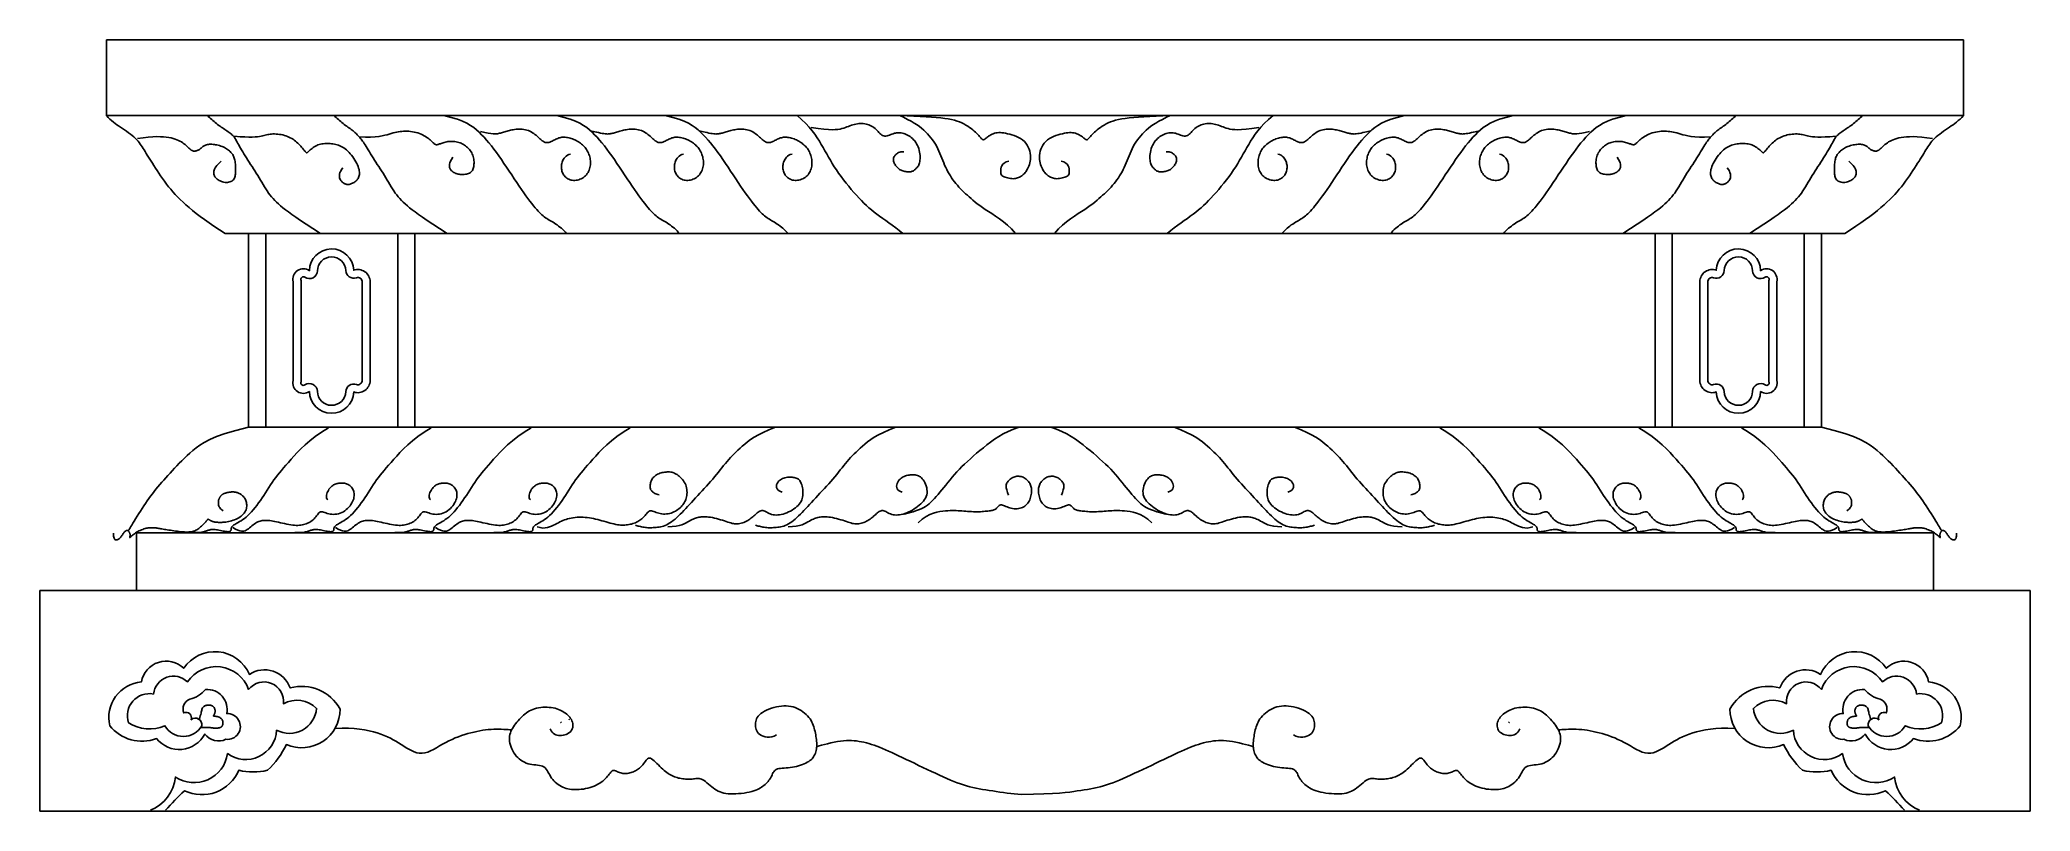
# Model space of a CAD drawing. Extents: x 1487 to 2387, y 1072 to 1421.
import ezdxf

# ---------------------------------------------------------------- set-up
doc = ezdxf.new("R2010")
doc.units = 0
doc.header["$LTSCALE"] = 100
doc.header["$MEASUREMENT"] = 0
for name, color, linetype in [('3', 3, 'CONTINUOUS'), ('4', 4, 'CONTINUOUS'), ('7', 7, 'CONTINUOUS')]:
    doc.layers.add(name, color=color, linetype=linetype)

msp = doc.modelspace()

# ---------------------------------------------------------------- linework, layer by layer
at = {"layer": '3'}
for points in [[(1605.01, 1312.12, -0.775375), (1606.71, 1313.6, 0.598874), (1612.36, 1316.5, -0.972865), (1625.18, 1316.64, 0.506095), (1629.98, 1313.39, -0.514278), (1632.61, 1311.55), (1632.61, 1266.96, -0.514277), (1629.98, 1265.13, 0.506095), (1625.18, 1261.88, -0.972865), (1612.36, 1262.01, 0.598874), (1606.71, 1264.91, -0.775375), (1605.01, 1266.39)], [(2269.07, 1312.12, 0.775375), (2267.37, 1313.6, -0.598874), (2261.73, 1316.5, 0.972865), (2248.91, 1316.64, -0.506095), (2244.1, 1313.39, 0.514278), (2241.47, 1311.55), (2241.47, 1266.96, 0.514277), (2244.1, 1265.13, -0.506095), (2248.91, 1261.88, 0.972865), (2261.73, 1262.01, -0.598874), (2267.37, 1264.91, 0.775375), (2269.07, 1266.39)]]:
    msp.add_lwpolyline(points, format="xyb", close=True, dxfattribs=at)
at = {"layer": '4'}
for p, q in [((1516.87, 1420.91), (2357.22, 1420.91)), ((1516.87, 1420.91), (1516.87, 1386.73)), ((2357.22, 1420.91), (2357.22, 1386.73)), ((2357.22, 1420.91), (2357.22, 1386.73)), ((1516.87, 1386.73), (2357.22, 1386.73)), ((1581.2, 1333.41), (1570.6, 1333.41)), ((1581.2, 1333.41), (2292.89, 1333.41)), ((1581.2, 1333.41), (1581.2, 1245.9)), ((1588.99, 1333.41), (1588.99, 1245.9)), ((1648.72, 1333.41), (1648.72, 1245.9)), ((1656.51, 1333.41), (1656.51, 1245.9)), ((2217.58, 1333.41), (2217.58, 1245.9)), ((2225.37, 1333.41), (2225.37, 1245.9)), ((2285.1, 1333.41), (2285.1, 1245.9)), ((2292.89, 1333.41), (2292.89, 1245.9)), ((2292.89, 1333.41), (2303.48, 1333.41)), ((1581.2, 1245.9), (2292.89, 1245.9)), ((1530.56, 1198.12), (2343.53, 1198.12)), ((1530.56, 1198.12), (1530.56, 1172.07)), ((2343.53, 1198.12), (2343.53, 1172.07)), ((2343.53, 1198.12), (2343.53, 1172.07)), ((1486.76, 1172.07), (2387.33, 1172.07)), ((1486.76, 1072.26), (1486.76, 1172.07)), ((2387.33, 1072.26), (2387.33, 1172.07)), ((2387.33, 1072.26), (2387.33, 1172.07)), ((1486.76, 1072.26), (2387.33, 1072.26))]:
    msp.add_line(p, q, dxfattribs=at)
for points in [[(1570.6, 1333.41), (1568, 1335.04), (1565.57, 1336.62), (1563.32, 1338.15), (1561.24, 1339.64), (1559.31, 1341.08), (1557.52, 1342.47), (1555.86, 1343.81), (1554.32, 1345.11), (1552.89, 1346.36), (1551.55, 1347.56), (1550.3, 1348.74), (1549.13, 1349.9), (1548.03, 1351.05), (1546.98, 1352.2), (1545.98, 1353.36), (1545.01, 1354.54), (1544.08, 1355.74), (1543.16, 1356.96), (1542.28, 1358.18), (1541.43, 1359.4), (1540.61, 1360.61), (1539.82, 1361.8), (1539.08, 1362.95), (1538.37, 1364.05), (1537.7, 1365.1), (1537.07, 1366.09), (1536.47, 1367.04), (1535.91, 1367.94), (1535.38, 1368.79), (1534.88, 1369.6), (1534.41, 1370.38), (1533.96, 1371.12), (1533.53, 1371.83), (1533.11, 1372.52), (1532.68, 1373.18), (1532.24, 1373.83), (1531.77, 1374.47), (1531.26, 1375.1), (1530.69, 1375.73), (1530.05, 1376.36), (1529.33, 1377.01), (1528.55, 1377.65), (1527.72, 1378.3), (1526.85, 1378.95), (1525.95, 1379.59), (1525.05, 1380.21), (1524.16, 1380.83), (1523.28, 1381.42), (1522.44, 1381.99), (1521.63, 1382.56), (1520.83, 1383.13), (1520.05, 1383.74), (1519.27, 1384.38), (1518.49, 1385.08), (1517.69, 1385.86), (1516.87, 1386.73)], [(2303.48, 1333.41), (2306.09, 1335.04), (2308.51, 1336.62), (2310.76, 1338.15), (2312.85, 1339.64), (2314.78, 1341.08), (2316.57, 1342.47), (2318.23, 1343.81), (2319.77, 1345.11), (2321.2, 1346.36), (2322.53, 1347.56), (2323.78, 1348.74), (2324.95, 1349.9), (2326.06, 1351.05), (2327.1, 1352.2), (2328.1, 1353.36), (2329.07, 1354.54), (2330.01, 1355.74), (2330.92, 1356.96), (2331.81, 1358.18), (2332.66, 1359.4), (2333.48, 1360.61), (2334.26, 1361.8), (2335.01, 1362.95), (2335.72, 1364.05), (2336.39, 1365.1), (2337.02, 1366.09), (2337.61, 1367.04), (2338.17, 1367.94), (2338.7, 1368.79), (2339.2, 1369.6), (2339.68, 1370.38), (2340.13, 1371.12), (2340.56, 1371.83), (2340.98, 1372.52), (2341.4, 1373.18), (2341.85, 1373.83), (2342.32, 1374.47), (2342.83, 1375.1), (2343.4, 1375.73), (2344.04, 1376.36), (2344.75, 1377.01), (2345.53, 1377.65), (2346.37, 1378.3), (2347.24, 1378.95), (2348.13, 1379.59), (2349.03, 1380.21), (2349.93, 1380.83), (2350.8, 1381.42), (2351.64, 1381.99), (2352.46, 1382.56), (2353.25, 1383.13), (2354.03, 1383.74), (2354.81, 1384.38), (2355.6, 1385.08), (2356.4, 1385.86), (2357.22, 1386.73)], [(1581.2, 1245.9), (1575.39, 1244.38), (1570.62, 1242.93), (1566.75, 1241.55), (1563.64, 1240.23), (1561.15, 1238.96), (1559.15, 1237.72), (1557.49, 1236.51), (1556.04, 1235.32), (1554.69, 1234.14), (1553.39, 1232.96), (1552.16, 1231.8), (1550.98, 1230.64), (1549.85, 1229.5), (1548.75, 1228.37), (1547.7, 1227.26), (1546.67, 1226.16), (1545.67, 1225.09), (1544.7, 1224.03), (1543.75, 1222.98), (1542.82, 1221.94), (1541.92, 1220.9), (1541.03, 1219.88), (1540.17, 1218.85), (1539.33, 1217.81), (1538.5, 1216.77), (1537.69, 1215.73), (1536.9, 1214.67), (1536.11, 1213.59), (1535.34, 1212.5), (1534.57, 1211.39), (1533.81, 1210.26), (1533.04, 1209.11), (1532.28, 1207.93), (1531.53, 1206.74), (1530.8, 1205.58), (1530.11, 1204.46), (1529.46, 1203.41), (1528.88, 1202.44), (1528.37, 1201.59), (1527.94, 1200.88), (1527.6, 1200.32), (1527.34, 1199.89), (1527.16, 1199.59), (1527.04, 1199.39), (1526.97, 1199.26), (1526.93, 1199.2), (1526.91, 1199.18), (1526.91, 1199.17)], [(2292.89, 1245.9), (2298.7, 1244.38), (2303.47, 1242.93), (2307.34, 1241.55), (2310.45, 1240.23), (2312.93, 1238.96), (2314.94, 1237.72), (2316.59, 1236.51), (2318.04, 1235.32), (2319.4, 1234.14), (2320.69, 1232.96), (2321.92, 1231.8), (2323.11, 1230.64), (2324.24, 1229.5), (2325.33, 1228.37), (2326.39, 1227.26), (2327.41, 1226.16), (2328.41, 1225.09), (2329.38, 1224.03), (2330.34, 1222.98), (2331.26, 1221.94), (2332.17, 1220.9), (2333.05, 1219.88), (2333.92, 1218.85), (2334.76, 1217.81), (2335.59, 1216.77), (2336.39, 1215.73), (2337.19, 1214.67), (2337.97, 1213.59), (2338.75, 1212.5), (2339.52, 1211.39), (2340.28, 1210.26), (2341.04, 1209.11), (2341.8, 1207.93), (2342.56, 1206.74), (2343.28, 1205.58), (2343.98, 1204.46), (2344.62, 1203.41), (2345.21, 1202.44), (2345.72, 1201.59), (2346.15, 1200.88), (2346.49, 1200.32), (2346.74, 1199.89), (2346.92, 1199.59), (2347.05, 1199.39), (2347.12, 1199.26), (2347.16, 1199.2), (2347.17, 1199.18), (2347.17, 1199.17)], [(1558.88, 1113.76), (1559.16, 1114.57), (1559.39, 1115.3), (1559.56, 1115.95), (1559.7, 1116.53), (1559.82, 1117.05), (1559.92, 1117.5), (1560.02, 1117.91), (1560.13, 1118.28), (1560.26, 1118.6), (1560.41, 1118.9), (1560.58, 1119.16), (1560.77, 1119.39), (1560.98, 1119.59), (1561.21, 1119.75), (1561.45, 1119.89), (1561.71, 1120), (1561.99, 1120.09), (1562.28, 1120.15), (1562.57, 1120.19), (1562.87, 1120.21), (1563.16, 1120.2), (1563.45, 1120.19), (1563.73, 1120.15), (1563.99, 1120.11), (1564.24, 1120.05), (1564.46, 1119.98), (1564.67, 1119.89), (1564.86, 1119.79), (1565.04, 1119.68), (1565.2, 1119.55), (1565.35, 1119.4), (1565.49, 1119.24), (1565.61, 1119.06), (1565.73, 1118.86), (1565.83, 1118.65), (1565.92, 1118.43), (1565.99, 1118.2), (1566.04, 1117.97), (1566.08, 1117.74), (1566.09, 1117.52), (1566.08, 1117.3), (1566.06, 1117.08), (1566.02, 1116.88), (1565.96, 1116.68), (1565.9, 1116.5), (1565.82, 1116.32), (1565.75, 1116.16), (1565.67, 1116), (1565.59, 1115.86), (1565.52, 1115.73), (1565.45, 1115.62), (1565.4, 1115.51), (1565.36, 1115.42), (1565.34, 1115.35), (1565.34, 1115.29), (1565.37, 1115.24), (1565.43, 1115.2), (1565.52, 1115.18), (1565.63, 1115.16), (1565.77, 1115.15), (1565.92, 1115.15), (1566.09, 1115.14), (1566.28, 1115.13), (1566.47, 1115.12), (1566.68, 1115.09), (1566.89, 1115.06), (1567.11, 1115.02), (1567.32, 1114.96), (1567.54, 1114.9), (1567.76, 1114.82), (1567.97, 1114.72), (1568.18, 1114.61), (1568.38, 1114.49), (1568.57, 1114.35), (1568.75, 1114.19), (1568.92, 1114.02), (1569.07, 1113.83), (1569.21, 1113.62), (1569.32, 1113.41), (1569.42, 1113.17), (1569.5, 1112.92), (1569.55, 1112.66), (1569.59, 1112.4), (1569.6, 1112.14), (1569.6, 1111.88), (1569.58, 1111.63), (1569.54, 1111.4), (1569.49, 1111.19), (1569.42, 1111), (1569.34, 1110.83), (1569.25, 1110.69), (1569.14, 1110.56), (1569.02, 1110.45), (1568.89, 1110.35), (1568.75, 1110.27), (1568.6, 1110.19), (1568.45, 1110.11), (1568.29, 1110.05), (1568.11, 1109.99), (1567.94, 1109.93), (1567.75, 1109.89), (1567.55, 1109.85), (1567.35, 1109.82), (1567.14, 1109.79), (1566.92, 1109.78), (1566.69, 1109.77), (1566.46, 1109.77), (1566.23, 1109.78), (1566, 1109.79), (1565.77, 1109.8), (1565.54, 1109.82), (1565.32, 1109.84), (1565.11, 1109.87), (1564.91, 1109.89), (1564.71, 1109.92), (1564.51, 1109.94), (1564.32, 1109.97), (1564.12, 1109.99), (1563.93, 1110.01), (1563.73, 1110.03), (1563.53, 1110.04), (1563.32, 1110.05), (1563.1, 1110.06), (1562.88, 1110.06), (1562.65, 1110.06), (1562.41, 1110.06), (1562.17, 1110.06), (1561.91, 1110.05), (1561.64, 1110.05), (1561.36, 1110.04), (1561.07, 1110.03), (1560.77, 1110.02), (1560.46, 1110.02), (1560.15, 1110.01), (1559.82, 1110.01), (1559.48, 1110.01)], [(1717.7, 1109.4), (1718.1, 1108.63), (1718.55, 1107.99), (1719.06, 1107.47), (1719.61, 1107.07), (1720.19, 1106.77), (1720.82, 1106.57), (1721.47, 1106.45), (1722.15, 1106.42), (1722.85, 1106.45), (1723.56, 1106.55), (1724.26, 1106.72), (1724.93, 1106.95), (1725.57, 1107.24), (1726.15, 1107.59), (1726.67, 1107.99), (1727.1, 1108.44), (1727.45, 1108.95), (1727.69, 1109.49), (1727.86, 1110.07), (1727.93, 1110.67), (1727.93, 1111.28), (1727.86, 1111.89), (1727.72, 1112.49), (1727.52, 1113.08), (1727.26, 1113.64), (1726.94, 1114.18), (1726.57, 1114.69), (1726.16, 1115.17), (1725.7, 1115.63), (1725.19, 1116.07), (1724.65, 1116.49), (1724.08, 1116.89), (1723.47, 1117.27), (1722.83, 1117.62), (1722.16, 1117.95), (1721.45, 1118.25), (1720.7, 1118.52), (1719.91, 1118.75), (1719.07, 1118.94), (1718.19, 1119.08), (1717.27, 1119.19), (1716.32, 1119.24), (1715.34, 1119.25), (1714.36, 1119.2), (1713.38, 1119.11), (1712.42, 1118.97), (1711.49, 1118.78), (1710.61, 1118.55), (1709.78, 1118.26), (1709.01, 1117.92), (1708.27, 1117.54), (1707.58, 1117.11), (1706.91, 1116.65), (1706.27, 1116.14), (1705.64, 1115.6), (1705.01, 1115.03), (1704.39, 1114.42), (1703.78, 1113.79), (1703.18, 1113.14), (1702.6, 1112.47), (1702.05, 1111.78), (1701.53, 1111.09), (1701.05, 1110.39), (1700.62, 1109.69), (1700.25, 1108.99), (1699.93, 1108.29), (1699.66, 1107.59), (1699.47, 1106.87), (1699.33, 1106.14), (1699.26, 1105.39), (1699.26, 1104.61), (1699.34, 1103.81), (1699.48, 1102.97), (1699.7, 1102.11), (1699.98, 1101.24), (1700.34, 1100.37), (1700.75, 1099.51), (1701.23, 1098.68), (1701.77, 1097.88), (1702.36, 1097.14), (1703.01, 1096.46), (1703.71, 1095.84), (1704.45, 1095.28), (1705.22, 1094.79), (1706.03, 1094.37), (1706.86, 1094.01), (1707.71, 1093.72), (1708.58, 1093.5), (1709.45, 1093.34), (1710.32, 1093.23), (1711.17, 1093.15), (1712, 1093.06), (1712.8, 1092.95), (1713.54, 1092.8), (1714.22, 1092.57), (1714.84, 1092.26), (1715.37, 1091.83), (1715.85, 1091.3), (1716.27, 1090.7), (1716.67, 1090.04), (1717.06, 1089.34), (1717.45, 1088.62), (1717.86, 1087.9), (1718.32, 1087.2), (1718.83, 1086.54), (1719.39, 1085.92), (1720, 1085.34), (1720.64, 1084.8), (1721.31, 1084.3), (1722.01, 1083.86), (1722.73, 1083.46), (1723.46, 1083.11), (1724.19, 1082.8), (1724.93, 1082.55), (1725.69, 1082.35), (1726.46, 1082.19), (1727.26, 1082.08), (1728.09, 1082), (1728.94, 1081.98), (1729.84, 1081.99), (1730.78, 1082.04), (1731.74, 1082.13), (1732.73, 1082.26), (1733.73, 1082.43), (1734.73, 1082.65), (1735.71, 1082.91), (1736.67, 1083.21), (1737.59, 1083.56), (1738.47, 1083.96), (1739.3, 1084.39), (1740.08, 1084.86), (1740.81, 1085.36), (1741.48, 1085.87), (1742.11, 1086.41), (1742.67, 1086.95), (1743.19, 1087.49), (1743.64, 1088.03), (1744.05, 1088.56), (1744.42, 1089.05), (1744.76, 1089.5), (1745.09, 1089.89), (1745.41, 1090.21), (1745.74, 1090.45), (1746.09, 1090.6), (1746.46, 1090.64), (1746.85, 1090.59), (1747.27, 1090.48), (1747.71, 1090.31), (1748.16, 1090.11), (1748.63, 1089.9), (1749.12, 1089.7), (1749.61, 1089.52), (1750.11, 1089.39), (1750.62, 1089.3), (1751.13, 1089.26), (1751.65, 1089.25), (1752.17, 1089.28), (1752.7, 1089.34), (1753.23, 1089.44), (1753.75, 1089.56), (1754.28, 1089.72), (1754.81, 1089.89), (1755.32, 1090.09), (1755.83, 1090.31), (1756.31, 1090.55), (1756.78, 1090.8), (1757.23, 1091.07), (1757.65, 1091.34), (1758.04, 1091.63), (1758.4, 1091.92), (1758.74, 1092.23), (1759.06, 1092.55), (1759.36, 1092.89), (1759.65, 1093.25), (1759.94, 1093.63), (1760.22, 1094.04), (1760.5, 1094.46), (1760.79, 1094.9), (1761.09, 1095.3), (1761.41, 1095.67), (1761.76, 1095.95), (1762.14, 1096.15), (1762.56, 1096.22), (1763.03, 1096.14), (1763.56, 1095.9), (1764.12, 1095.52), (1764.73, 1095.02), (1765.36, 1094.44), (1766.01, 1093.8), (1766.66, 1093.13), (1767.32, 1092.46), (1767.97, 1091.81), (1768.6, 1091.21), (1769.22, 1090.67), (1769.82, 1090.17), (1770.42, 1089.72), (1771.01, 1089.31), (1771.59, 1088.94), (1772.17, 1088.61), (1772.76, 1088.31), (1773.35, 1088.04), (1773.95, 1087.8), (1774.55, 1087.59), (1775.15, 1087.4), (1775.77, 1087.24), (1776.38, 1087.11), (1777, 1086.99), (1777.63, 1086.9), (1778.26, 1086.83), (1778.89, 1086.78), (1779.52, 1086.75), (1780.15, 1086.73), (1780.76, 1086.74), (1781.36, 1086.76), (1781.94, 1086.79), (1782.5, 1086.85), (1783.04, 1086.91), (1783.55, 1086.98), (1784.06, 1087.03), (1784.57, 1087.04), (1785.08, 1087.01), (1785.6, 1086.92), (1786.15, 1086.74), (1786.72, 1086.47), (1787.32, 1086.09), (1787.96, 1085.63), (1788.63, 1085.09), (1789.32, 1084.52), (1790.03, 1083.92), (1790.75, 1083.32), (1791.49, 1082.74), (1792.24, 1082.2), (1792.99, 1081.73), (1793.76, 1081.32), (1794.56, 1080.97), (1795.39, 1080.68), (1796.27, 1080.45), (1797.2, 1080.28), (1798.2, 1080.16), (1799.27, 1080.09), (1800.43, 1080.08), (1801.64, 1080.11), (1802.89, 1080.18), (1804.16, 1080.3), (1805.41, 1080.46), (1806.63, 1080.65), (1807.78, 1080.87), (1808.85, 1081.12), (1809.81, 1081.39), (1810.67, 1081.69), (1811.44, 1082.02), (1812.14, 1082.36), (1812.77, 1082.73), (1813.36, 1083.11), (1813.9, 1083.51), (1814.42, 1083.93), (1814.92, 1084.36), (1815.4, 1084.81), (1815.85, 1085.27), (1816.28, 1085.74), (1816.68, 1086.22), (1817.05, 1086.71), (1817.38, 1087.21), (1817.66, 1087.71), (1817.91, 1088.22), (1818.13, 1088.72), (1818.34, 1089.21), (1818.56, 1089.68), (1818.81, 1090.11), (1819.11, 1090.5), (1819.48, 1090.84), (1819.94, 1091.12), (1820.49, 1091.33), (1821.15, 1091.48), (1821.88, 1091.59), (1822.68, 1091.67), (1823.54, 1091.74), (1824.44, 1091.8), (1825.37, 1091.88), (1826.32, 1091.98), (1827.27, 1092.12), (1828.23, 1092.3), (1829.16, 1092.51), (1830.08, 1092.76), (1830.97, 1093.03), (1831.81, 1093.33), (1832.61, 1093.65), (1833.35, 1093.98), (1834.03, 1094.33), (1834.65, 1094.7), (1835.2, 1095.09), (1835.7, 1095.5), (1836.15, 1095.93), (1836.54, 1096.39), (1836.89, 1096.87), (1837.19, 1097.39), (1837.46, 1097.93), (1837.68, 1098.5), (1837.87, 1099.1), (1838.02, 1099.72), (1838.13, 1100.36), (1838.21, 1101.03), (1838.26, 1101.71), (1838.28, 1102.41), (1838.26, 1103.13), (1838.22, 1103.86), (1838.15, 1104.59), (1838.06, 1105.34), (1837.95, 1106.08), (1837.82, 1106.83), (1837.68, 1107.57), (1837.52, 1108.3), (1837.35, 1109.03), (1837.16, 1109.74), (1836.95, 1110.45), (1836.71, 1111.15), (1836.42, 1111.85), (1836.09, 1112.54), (1835.7, 1113.24), (1835.25, 1113.92), (1834.73, 1114.61), (1834.14, 1115.29), (1833.49, 1115.95), (1832.78, 1116.59), (1832.02, 1117.19), (1831.21, 1117.74), (1830.35, 1118.24), (1829.46, 1118.68), (1828.53, 1119.05), (1827.56, 1119.35), (1826.57, 1119.57), (1825.54, 1119.73), (1824.49, 1119.81), (1823.41, 1119.81), (1822.31, 1119.74), (1821.18, 1119.6), (1820.04, 1119.38), (1818.89, 1119.09), (1817.76, 1118.74), (1816.67, 1118.34), (1815.63, 1117.9), (1814.66, 1117.41), (1813.78, 1116.89), (1813.01, 1116.36), (1812.36, 1115.8), (1811.83, 1115.23), (1811.41, 1114.65), (1811.08, 1114.06), (1810.84, 1113.46), (1810.67, 1112.85), (1810.57, 1112.23), (1810.52, 1111.6), (1810.53, 1110.97), (1810.59, 1110.34), (1810.71, 1109.72), (1810.9, 1109.11), (1811.18, 1108.52), (1811.54, 1107.96), (1812.01, 1107.42), (1812.58, 1106.93), (1813.26, 1106.48), (1814.05, 1106.09), (1814.92, 1105.81), (1815.87, 1105.65), (1816.88, 1105.64), (1817.93, 1105.81), (1819.01, 1106.19), (1820.1, 1106.79)], [(2156.39, 1109.4), (2155.99, 1108.63), (2155.53, 1107.99), (2155.03, 1107.47), (2154.48, 1107.07), (2153.89, 1106.77), (2153.27, 1106.57), (2152.61, 1106.45), (2151.93, 1106.42), (2151.23, 1106.45), (2150.53, 1106.55), (2149.83, 1106.72), (2149.15, 1106.95), (2148.52, 1107.24), (2147.93, 1107.59), (2147.42, 1107.99), (2146.98, 1108.44), (2146.64, 1108.95), (2146.39, 1109.49), (2146.23, 1110.07), (2146.15, 1110.67), (2146.15, 1111.28), (2146.22, 1111.89), (2146.36, 1112.49), (2146.57, 1113.08), (2146.83, 1113.64), (2147.14, 1114.18), (2147.51, 1114.69), (2147.93, 1115.17), (2148.39, 1115.63), (2148.89, 1116.07), (2149.43, 1116.49), (2150.01, 1116.89), (2150.61, 1117.27), (2151.25, 1117.62), (2151.93, 1117.95), (2152.64, 1118.25), (2153.39, 1118.52), (2154.18, 1118.75), (2155.01, 1118.94), (2155.89, 1119.08), (2156.81, 1119.19), (2157.77, 1119.24), (2158.75, 1119.25), (2159.73, 1119.2), (2160.71, 1119.11), (2161.67, 1118.97), (2162.59, 1118.78), (2163.48, 1118.55), (2164.3, 1118.26), (2165.08, 1117.92), (2165.81, 1117.54), (2166.51, 1117.11), (2167.17, 1116.65), (2167.82, 1116.14), (2168.45, 1115.6), (2169.07, 1115.03), (2169.69, 1114.42), (2170.3, 1113.79), (2170.91, 1113.14), (2171.48, 1112.47), (2172.04, 1111.78), (2172.56, 1111.09), (2173.03, 1110.39), (2173.46, 1109.69), (2173.84, 1108.99), (2174.16, 1108.29), (2174.42, 1107.59), (2174.62, 1106.87), (2174.75, 1106.14), (2174.82, 1105.39), (2174.82, 1104.61), (2174.75, 1103.81), (2174.6, 1102.97), (2174.39, 1102.11), (2174.1, 1101.24), (2173.75, 1100.37), (2173.33, 1099.51), (2172.85, 1098.68), (2172.32, 1097.88), (2171.72, 1097.14), (2171.08, 1096.46), (2170.38, 1095.84), (2169.64, 1095.28), (2168.86, 1094.79), (2168.06, 1094.37), (2167.22, 1094.01), (2166.37, 1093.72), (2165.51, 1093.5), (2164.63, 1093.34), (2163.77, 1093.23), (2162.91, 1093.15), (2162.08, 1093.06), (2161.29, 1092.95), (2160.55, 1092.8), (2159.86, 1092.57), (2159.25, 1092.26), (2158.71, 1091.83), (2158.24, 1091.3), (2157.81, 1090.7), (2157.41, 1090.04), (2157.03, 1089.34), (2156.64, 1088.62), (2156.22, 1087.9), (2155.77, 1087.2), (2155.26, 1086.54), (2154.7, 1085.92), (2154.09, 1085.34), (2153.45, 1084.8), (2152.77, 1084.3), (2152.07, 1083.86), (2151.36, 1083.46), (2150.63, 1083.11), (2149.89, 1082.8), (2149.15, 1082.55), (2148.4, 1082.35), (2147.62, 1082.19), (2146.83, 1082.08), (2146, 1082), (2145.14, 1081.98), (2144.25, 1081.99), (2143.31, 1082.04), (2142.34, 1082.13), (2141.35, 1082.26), (2140.35, 1082.43), (2139.36, 1082.65), (2138.38, 1082.91), (2137.42, 1083.21), (2136.5, 1083.56), (2135.62, 1083.96), (2134.79, 1084.39), (2134.01, 1084.86), (2133.28, 1085.36), (2132.6, 1085.87), (2131.98, 1086.41), (2131.41, 1086.95), (2130.9, 1087.49), (2130.45, 1088.03), (2130.04, 1088.56), (2129.67, 1089.05), (2129.33, 1089.5), (2129, 1089.89), (2128.67, 1090.21), (2128.34, 1090.45), (2128, 1090.6), (2127.63, 1090.64), (2127.23, 1090.59), (2126.82, 1090.48), (2126.38, 1090.31), (2125.92, 1090.11), (2125.45, 1089.9), (2124.97, 1089.7), (2124.48, 1089.52), (2123.97, 1089.39), (2123.47, 1089.3), (2122.95, 1089.26), (2122.43, 1089.25), (2121.91, 1089.28), (2121.39, 1089.34), (2120.86, 1089.44), (2120.33, 1089.56), (2119.8, 1089.72), (2119.28, 1089.89), (2118.76, 1090.09), (2118.26, 1090.31), (2117.77, 1090.55), (2117.3, 1090.8), (2116.85, 1091.07), (2116.44, 1091.34), (2116.05, 1091.63), (2115.68, 1091.92), (2115.35, 1092.23), (2115.03, 1092.55), (2114.72, 1092.89), (2114.43, 1093.25), (2114.15, 1093.63), (2113.87, 1094.04), (2113.59, 1094.46), (2113.3, 1094.9), (2113, 1095.3), (2112.67, 1095.67), (2112.33, 1095.95), (2111.94, 1096.15), (2111.52, 1096.22), (2111.05, 1096.14), (2110.53, 1095.9), (2109.96, 1095.52), (2109.36, 1095.02), (2108.73, 1094.44), (2108.08, 1093.8), (2107.42, 1093.13), (2106.76, 1092.46), (2106.12, 1091.81), (2105.48, 1091.21), (2104.87, 1090.67), (2104.26, 1090.17), (2103.67, 1089.72), (2103.08, 1089.31), (2102.49, 1088.94), (2101.91, 1088.61), (2101.32, 1088.31), (2100.73, 1088.04), (2100.14, 1087.8), (2099.54, 1087.59), (2098.93, 1087.4), (2098.32, 1087.24), (2097.7, 1087.11), (2097.08, 1086.99), (2096.46, 1086.9), (2095.82, 1086.83), (2095.19, 1086.78), (2094.56, 1086.75), (2093.94, 1086.73), (2093.33, 1086.74), (2092.73, 1086.76), (2092.15, 1086.79), (2091.59, 1086.85), (2091.05, 1086.91), (2090.53, 1086.98), (2090.02, 1087.03), (2089.52, 1087.04), (2089.01, 1087.01), (2088.48, 1086.92), (2087.94, 1086.74), (2087.37, 1086.47), (2086.76, 1086.09), (2086.12, 1085.63), (2085.46, 1085.09), (2084.77, 1084.52), (2084.06, 1083.92), (2083.33, 1083.32), (2082.6, 1082.74), (2081.85, 1082.2), (2081.09, 1081.73), (2080.32, 1081.32), (2079.53, 1080.97), (2078.7, 1080.68), (2077.82, 1080.45), (2076.89, 1080.28), (2075.89, 1080.16), (2074.82, 1080.09), (2073.66, 1080.08), (2072.44, 1080.11), (2071.19, 1080.18), (2069.93, 1080.3), (2068.67, 1080.46), (2067.46, 1080.65), (2066.31, 1080.87), (2065.24, 1081.12), (2064.28, 1081.39), (2063.42, 1081.69), (2062.64, 1082.02), (2061.95, 1082.36), (2061.31, 1082.73), (2060.73, 1083.11), (2060.18, 1083.51), (2059.67, 1083.93), (2059.17, 1084.36), (2058.69, 1084.81), (2058.23, 1085.27), (2057.8, 1085.74), (2057.4, 1086.22), (2057.03, 1086.71), (2056.71, 1087.21), (2056.42, 1087.71), (2056.18, 1088.22), (2055.96, 1088.72), (2055.75, 1089.21), (2055.53, 1089.68), (2055.28, 1090.11), (2054.98, 1090.5), (2054.61, 1090.84), (2054.15, 1091.12), (2053.59, 1091.33), (2052.94, 1091.48), (2052.2, 1091.59), (2051.4, 1091.67), (2050.55, 1091.74), (2049.64, 1091.8), (2048.71, 1091.88), (2047.76, 1091.98), (2046.81, 1092.12), (2045.86, 1092.3), (2044.92, 1092.51), (2044, 1092.76), (2043.12, 1093.03), (2042.27, 1093.33), (2041.47, 1093.65), (2040.73, 1093.98), (2040.05, 1094.33), (2039.44, 1094.7), (2038.88, 1095.09), (2038.39, 1095.5), (2037.94, 1095.93), (2037.54, 1096.39), (2037.2, 1096.87), (2036.89, 1097.39), (2036.63, 1097.93), (2036.4, 1098.5), (2036.22, 1099.1), (2036.07, 1099.72), (2035.95, 1100.36), (2035.87, 1101.03), (2035.82, 1101.71), (2035.81, 1102.41), (2035.82, 1103.13), (2035.87, 1103.86), (2035.93, 1104.59), (2036.03, 1105.34), (2036.14, 1106.08), (2036.27, 1106.83), (2036.41, 1107.57), (2036.57, 1108.3), (2036.73, 1109.03), (2036.92, 1109.74), (2037.13, 1110.45), (2037.38, 1111.15), (2037.66, 1111.85), (2038, 1112.54), (2038.39, 1113.24), (2038.84, 1113.92), (2039.36, 1114.61), (2039.95, 1115.29), (2040.6, 1115.95), (2041.31, 1116.59), (2042.07, 1117.19), (2042.88, 1117.74), (2043.73, 1118.24), (2044.63, 1118.68), (2045.56, 1119.05), (2046.52, 1119.35), (2047.52, 1119.57), (2048.54, 1119.73), (2049.6, 1119.81), (2050.68, 1119.81), (2051.78, 1119.74), (2052.9, 1119.6), (2054.05, 1119.38), (2055.19, 1119.09), (2056.32, 1118.74), (2057.42, 1118.34), (2058.46, 1117.9), (2059.42, 1117.41), (2060.3, 1116.89), (2061.07, 1116.36), (2061.72, 1115.8), (2062.25, 1115.23), (2062.68, 1114.65), (2063.01, 1114.06), (2063.25, 1113.46), (2063.42, 1112.85), (2063.52, 1112.23), (2063.56, 1111.6), (2063.56, 1110.97), (2063.5, 1110.34), (2063.38, 1109.72), (2063.18, 1109.11), (2062.91, 1108.52), (2062.54, 1107.96), (2062.08, 1107.42), (2061.51, 1106.93), (2060.82, 1106.48), (2060.03, 1106.09), (2059.16, 1105.81), (2058.21, 1105.65), (2057.21, 1105.64), (2056.16, 1105.81), (2055.08, 1106.19), (2053.99, 1106.79)], [(2315.21, 1113.76), (2314.92, 1114.57), (2314.7, 1115.3), (2314.52, 1115.95), (2314.38, 1116.53), (2314.27, 1117.05), (2314.16, 1117.5), (2314.06, 1117.91), (2313.95, 1118.28), (2313.82, 1118.6), (2313.67, 1118.9), (2313.5, 1119.16), (2313.31, 1119.39), (2313.1, 1119.59), (2312.88, 1119.75), (2312.63, 1119.89), (2312.37, 1120), (2312.1, 1120.09), (2311.81, 1120.15), (2311.51, 1120.19), (2311.22, 1120.21), (2310.92, 1120.2), (2310.63, 1120.19), (2310.36, 1120.15), (2310.09, 1120.11), (2309.85, 1120.05), (2309.62, 1119.98), (2309.42, 1119.89), (2309.23, 1119.79), (2309.05, 1119.68), (2308.89, 1119.55), (2308.74, 1119.4), (2308.6, 1119.24), (2308.47, 1119.06), (2308.36, 1118.86), (2308.26, 1118.65), (2308.17, 1118.43), (2308.1, 1118.2), (2308.04, 1117.97), (2308.01, 1117.74), (2307.99, 1117.52), (2308, 1117.3), (2308.03, 1117.08), (2308.07, 1116.88), (2308.12, 1116.68), (2308.19, 1116.5), (2308.26, 1116.32), (2308.34, 1116.16), (2308.42, 1116), (2308.5, 1115.86), (2308.57, 1115.73), (2308.64, 1115.62), (2308.69, 1115.51), (2308.73, 1115.42), (2308.75, 1115.35), (2308.74, 1115.29), (2308.71, 1115.24), (2308.65, 1115.2), (2308.56, 1115.18), (2308.45, 1115.16), (2308.32, 1115.15), (2308.16, 1115.15), (2307.99, 1115.14), (2307.81, 1115.13), (2307.61, 1115.12), (2307.41, 1115.09), (2307.2, 1115.06), (2306.98, 1115.02), (2306.76, 1114.96), (2306.54, 1114.9), (2306.33, 1114.82), (2306.11, 1114.72), (2305.91, 1114.61), (2305.71, 1114.49), (2305.51, 1114.35), (2305.33, 1114.19), (2305.17, 1114.02), (2305.02, 1113.83), (2304.88, 1113.62), (2304.76, 1113.41), (2304.66, 1113.17), (2304.59, 1112.92), (2304.53, 1112.66), (2304.5, 1112.4), (2304.48, 1112.14), (2304.48, 1111.88), (2304.5, 1111.63), (2304.54, 1111.4), (2304.59, 1111.19), (2304.66, 1111), (2304.74, 1110.83), (2304.84, 1110.69), (2304.95, 1110.56), (2305.07, 1110.45), (2305.2, 1110.35), (2305.33, 1110.27), (2305.48, 1110.19), (2305.64, 1110.11), (2305.8, 1110.05), (2305.97, 1109.99), (2306.15, 1109.93), (2306.34, 1109.89), (2306.53, 1109.85), (2306.73, 1109.82), (2306.94, 1109.79), (2307.16, 1109.78), (2307.39, 1109.77), (2307.62, 1109.77), (2307.85, 1109.78), (2308.09, 1109.79), (2308.32, 1109.8), (2308.54, 1109.82), (2308.76, 1109.84), (2308.97, 1109.87), (2309.18, 1109.89), (2309.38, 1109.92), (2309.57, 1109.94), (2309.77, 1109.97), (2309.96, 1109.99), (2310.16, 1110.01), (2310.36, 1110.03), (2310.56, 1110.04), (2310.77, 1110.05), (2310.98, 1110.06), (2311.2, 1110.06), (2311.43, 1110.06), (2311.67, 1110.06), (2311.92, 1110.06), (2312.18, 1110.05), (2312.44, 1110.05), (2312.72, 1110.04), (2313.01, 1110.03), (2313.31, 1110.02), (2313.62, 1110.02), (2313.94, 1110.01), (2314.27, 1110.01), (2314.6, 1110.01)], [(1620.47, 1109.64), (1623.52, 1109.76), (1626.36, 1109.73), (1628.99, 1109.59), (1631.42, 1109.34), (1633.67, 1109), (1635.75, 1108.59), (1637.67, 1108.11), (1639.45, 1107.6), (1641.1, 1107.05), (1642.63, 1106.47), (1644.06, 1105.86), (1645.4, 1105.23), (1646.68, 1104.57), (1647.91, 1103.88), (1649.1, 1103.17), (1650.27, 1102.44), (1651.43, 1101.69), (1652.59, 1100.95), (1653.76, 1100.24), (1654.93, 1099.61), (1656.12, 1099.08), (1657.31, 1098.69), (1658.52, 1098.46), (1659.76, 1098.42), (1661.01, 1098.61), (1662.29, 1098.99), (1663.59, 1099.53), (1664.91, 1100.18), (1666.26, 1100.93), (1667.62, 1101.72), (1669, 1102.53), (1670.41, 1103.31), (1671.83, 1104.04), (1673.27, 1104.72), (1674.71, 1105.34), (1676.16, 1105.91), (1677.6, 1106.43), (1679.03, 1106.9), (1680.45, 1107.32), (1681.85, 1107.7), (1683.22, 1108.03), (1684.56, 1108.33), (1685.88, 1108.58), (1687.17, 1108.8), (1688.44, 1108.97), (1689.69, 1109.11), (1690.92, 1109.21), (1692.13, 1109.27), (1693.31, 1109.3), (1694.47, 1109.3), (1695.58, 1109.28), (1696.65, 1109.24), (1697.66, 1109.18), (1698.6, 1109.12), (1699.47, 1109.05), (1700.24, 1108.99)], [(1722.32, 1112.42), (1722.49, 1112.33), (1722.63, 1112.45), (1722.76, 1112.59)], [(1726.21, 1113.83), (1726.3, 1113.65), (1726.37, 1113.56)], [(1726.21, 1113.83), (1726.3, 1113.65), (1726.37, 1113.56)], [(2151.77, 1112.42), (2151.6, 1112.33), (2151.45, 1112.45), (2151.32, 1112.59)], [(2253.62, 1109.64), (2250.56, 1109.76), (2247.73, 1109.73), (2245.1, 1109.59), (2242.67, 1109.34), (2240.42, 1109), (2238.34, 1108.59), (2236.41, 1108.11), (2234.64, 1107.6), (2232.99, 1107.05), (2231.46, 1106.47), (2230.03, 1105.86), (2228.68, 1105.23), (2227.41, 1104.57), (2226.18, 1103.88), (2224.99, 1103.17), (2223.82, 1102.44), (2222.65, 1101.69), (2221.49, 1100.95), (2220.32, 1100.24), (2219.15, 1099.61), (2217.97, 1099.08), (2216.77, 1098.69), (2215.56, 1098.46), (2214.33, 1098.42), (2213.07, 1098.61), (2211.8, 1098.99), (2210.5, 1099.53), (2209.17, 1100.18), (2207.83, 1100.93), (2206.47, 1101.72), (2205.08, 1102.53), (2203.68, 1103.31), (2202.25, 1104.04), (2200.82, 1104.72), (2199.37, 1105.34), (2197.93, 1105.91), (2196.48, 1106.43), (2195.05, 1106.9), (2193.63, 1107.32), (2192.24, 1107.7), (2190.87, 1108.03), (2189.52, 1108.33), (2188.21, 1108.58), (2186.91, 1108.8), (2185.64, 1108.97), (2184.39, 1109.11), (2183.17, 1109.21), (2181.96, 1109.27), (2180.77, 1109.3), (2179.62, 1109.3), (2178.5, 1109.28), (2177.43, 1109.24), (2176.42, 1109.18), (2175.48, 1109.12), (2174.62, 1109.05), (2173.84, 1108.99)], [(1838.24, 1101.4), (1838.68, 1101.53), (1839.46, 1101.75), (1840.5, 1102.05), (1841.76, 1102.39), (1843.17, 1102.75), (1844.67, 1103.12), (1846.19, 1103.45), (1847.69, 1103.74), (1849.11, 1103.95), (1850.44, 1104.1), (1851.71, 1104.19), (1852.92, 1104.21), (1854.09, 1104.18), (1855.22, 1104.11), (1856.33, 1103.98), (1857.43, 1103.82), (1858.52, 1103.62), (1859.63, 1103.38), (1860.74, 1103.11), (1861.87, 1102.79), (1863.02, 1102.44), (1864.21, 1102.04), (1865.42, 1101.6), (1866.68, 1101.12), (1867.98, 1100.59), (1869.33, 1100.01), (1870.74, 1099.39), (1872.2, 1098.73), (1873.73, 1098.03), (1875.33, 1097.28), (1877, 1096.49), (1878.74, 1095.66), (1880.57, 1094.79), (1882.45, 1093.89), (1884.37, 1092.97), (1886.31, 1092.05), (1888.25, 1091.13), (1890.16, 1090.23), (1892.03, 1089.36), (1893.84, 1088.52), (1895.56, 1087.74), (1897.21, 1087), (1898.79, 1086.32), (1900.32, 1085.69), (1901.81, 1085.1), (1903.26, 1084.57), (1904.7, 1084.09), (1906.12, 1083.66), (1907.54, 1083.28), (1908.97, 1082.94), (1910.4, 1082.64), (1911.85, 1082.36), (1913.33, 1082.11), (1914.82, 1081.87), (1916.35, 1081.64), (1917.91, 1081.4), (1919.51, 1081.16), (1921.14, 1080.91), (1922.79, 1080.67), (1924.43, 1080.44), (1926.06, 1080.23), (1927.67, 1080.04), (1929.24, 1079.88), (1930.75, 1079.75)], [(2035.85, 1101.4), (2035.4, 1101.53), (2034.63, 1101.75), (2033.58, 1102.05), (2032.32, 1102.39), (2030.92, 1102.75), (2029.42, 1103.12), (2027.89, 1103.45), (2026.4, 1103.74), (2024.98, 1103.95), (2023.64, 1104.1), (2022.37, 1104.19), (2021.16, 1104.21), (2020, 1104.18), (2018.86, 1104.11), (2017.75, 1103.98), (2016.66, 1103.82), (2015.56, 1103.62), (2014.46, 1103.38), (2013.34, 1103.11), (2012.21, 1102.79), (2011.06, 1102.44), (2009.88, 1102.04), (2008.66, 1101.6), (2007.41, 1101.12), (2006.1, 1100.59), (2004.75, 1100.01), (2003.35, 1099.39), (2001.88, 1098.73), (2000.35, 1098.03), (1998.76, 1097.28), (1997.09, 1096.49), (1995.34, 1095.66), (1993.52, 1094.79), (1991.64, 1093.89), (1989.71, 1092.97), (1987.77, 1092.05), (1985.84, 1091.13), (1983.92, 1090.23), (1982.05, 1089.36), (1980.25, 1088.52), (1978.52, 1087.74), (1976.88, 1087), (1975.29, 1086.32), (1973.76, 1085.69), (1972.28, 1085.1), (1970.82, 1084.57), (1969.39, 1084.09), (1967.97, 1083.66), (1966.55, 1083.28), (1965.12, 1082.94), (1963.68, 1082.64), (1962.23, 1082.36), (1960.76, 1082.11), (1959.26, 1081.87), (1957.74, 1081.64), (1956.17, 1081.4), (1954.55, 1081.16), (1952.75, 1080.91), (1950.64, 1080.67), (1948.08, 1080.44), (1944.95, 1080.23), (1941.11, 1080.04), (1936.42, 1079.88), (1930.75, 1079.75)]]:
    msp.add_lwpolyline(points, dxfattribs=at)
for points in [[(1543.67, 1072.64, -0.026783), (1552.21, 1081.52, 0.428263), (1576.81, 1090.74, 0.116648), (1589.8, 1090.74, 0.087858), (1598.34, 1102.34, 0.541947), (1622.6, 1118.39, 0.346626), (1600.05, 1127.94, 0.488693), (1581.6, 1134.09, 0.594248), (1551.87, 1136.82, 0.601912), (1532.73, 1130.68, 0.454732), (1518.38, 1110.88, 0.323897), (1539.57, 1105.07, 0.540035), (1561.44, 1107.12, 0.357686), (1571, 1104.73, 1.089582), (1571.35, 1116.34, 0.495945), (1561.78, 1127.26, -0.144139), (1554.6, 1122.82, 0.414509), (1551.87, 1116.68, -0.649606), (1555.28, 1113.61, -0.692753), (1560.07, 1110.88, -0.57974), (1543.33, 1110.88, -0.258231), (1526.92, 1112.24, -0.575973), (1538.2, 1125.21, -0.629253), (1553.58, 1130.68, -0.615342), (1581.25, 1127.26, -0.760147), (1596.97, 1120.78, -0.333027), (1612.01, 1118.73, -0.536934), (1593.9, 1108.83, -0.593001), (1571.69, 1098.25, -0.548214), (1548.11, 1087.66, -0.276612), (1536.83, 1072.64)], [(2330.42, 1072.64, 0.026783), (2321.88, 1081.52, -0.428263), (2297.27, 1090.74, -0.116648), (2284.29, 1090.74, -0.087858), (2275.75, 1102.34, -0.541947), (2251.48, 1118.39, -0.346626), (2274.04, 1127.94, -0.488693), (2292.49, 1134.09, -0.594248), (2322.22, 1136.82, -0.601912), (2341.35, 1130.68, -0.454732), (2355.7, 1110.88, -0.323897), (2334.52, 1105.07, -0.540035), (2312.65, 1107.12, -0.357686), (2303.08, 1104.73, -1.089582), (2302.74, 1116.34, -0.495945), (2312.31, 1127.26, 0.144139), (2319.48, 1122.82, -0.414509), (2322.22, 1116.68, 0.649606), (2318.8, 1113.61, 0.692753), (2314.02, 1110.88, 0.57974), (2330.76, 1110.88, 0.258231), (2347.16, 1112.24, 0.575973), (2335.89, 1125.21, 0.629253), (2320.51, 1130.68, 0.615342), (2292.83, 1127.26, 0.760147), (2277.11, 1120.78, 0.333027), (2262.08, 1118.73, 0.536934), (2280.19, 1108.83, 0.593001), (2302.4, 1098.25, 0.548214), (2325.98, 1087.66, 0.276612), (2337.25, 1072.64)]]:
    msp.add_lwpolyline(points, format="xyb", dxfattribs=at)
at = {"layer": '7'}
for points in [[(1613.74, 1333.43), (1610.26, 1335.67), (1607.28, 1337.61), (1604.74, 1339.28), (1602.6, 1340.73), (1600.79, 1341.99), (1599.25, 1343.1), (1597.93, 1344.09), (1596.77, 1345.01), (1595.72, 1345.88), (1594.75, 1346.72), (1593.87, 1347.54), (1593.05, 1348.35), (1592.29, 1349.16), (1591.58, 1349.97), (1590.91, 1350.81), (1590.26, 1351.68), (1589.63, 1352.59), (1589.01, 1353.53), (1588.39, 1354.51), (1587.79, 1355.5), (1587.18, 1356.51), (1586.58, 1357.54), (1585.97, 1358.56), (1585.35, 1359.59), (1584.71, 1360.62), (1584.07, 1361.63), (1583.43, 1362.64), (1582.78, 1363.64), (1582.14, 1364.63), (1581.5, 1365.61), (1580.88, 1366.58), (1580.27, 1367.54), (1579.68, 1368.48), (1579.11, 1369.4), (1578.57, 1370.3), (1578.05, 1371.16), (1577.58, 1371.97), (1577.14, 1372.74), (1576.74, 1373.45), (1576.39, 1374.09), (1576.09, 1374.65), (1575.82, 1375.16), (1575.58, 1375.61), (1575.36, 1376.01), (1575.14, 1376.38), (1574.91, 1376.73), (1574.66, 1377.06), (1574.38, 1377.38), (1574.06, 1377.71), (1573.7, 1378.04), (1573.3, 1378.38), (1572.88, 1378.71), (1572.42, 1379.06), (1571.95, 1379.4), (1571.45, 1379.75), (1570.95, 1380.09), (1570.43, 1380.44), (1569.9, 1380.79), (1569.37, 1381.15), (1568.83, 1381.51), (1568.29, 1381.88), (1567.75, 1382.26), (1567.21, 1382.66), (1566.67, 1383.07), (1566.13, 1383.5), (1565.6, 1383.94), (1565.07, 1384.39), (1564.54, 1384.85), (1564.01, 1385.31), (1563.48, 1385.78), (1562.95, 1386.24), (1562.43, 1386.69)], [(1574.84, 1377.33), (1577.4, 1377.12), (1579.57, 1377), (1581.38, 1376.94), (1582.9, 1376.94), (1584.16, 1377), (1585.21, 1377.09), (1586.09, 1377.21), (1586.86, 1377.35), (1587.54, 1377.49), (1588.17, 1377.64), (1588.76, 1377.79), (1589.32, 1377.93), (1589.86, 1378.06), (1590.41, 1378.18), (1590.98, 1378.27), (1591.58, 1378.33), (1592.23, 1378.37), (1592.93, 1378.37), (1593.65, 1378.34), (1594.39, 1378.28), (1595.15, 1378.19), (1595.91, 1378.07), (1596.66, 1377.92), (1597.4, 1377.73), (1598.11, 1377.52), (1598.8, 1377.27), (1599.47, 1376.99), (1600.11, 1376.68), (1600.73, 1376.35), (1601.32, 1375.98), (1601.89, 1375.59), (1602.44, 1375.16), (1602.97, 1374.71), (1603.47, 1374.24), (1603.95, 1373.76), (1604.4, 1373.28), (1604.82, 1372.81), (1605.21, 1372.36), (1605.56, 1371.94), (1605.88, 1371.56), (1606.17, 1371.22), (1606.41, 1370.92), (1606.63, 1370.67), (1606.82, 1370.46), (1606.98, 1370.28), (1607.12, 1370.14), (1607.25, 1370.03), (1607.35, 1369.96), (1607.45, 1369.91), (1607.54, 1369.89), (1607.64, 1369.91), (1607.75, 1369.96), (1607.88, 1370.05), (1608.04, 1370.19), (1608.24, 1370.36), (1608.49, 1370.59), (1608.79, 1370.86), (1609.15, 1371.17), (1609.55, 1371.51), (1609.99, 1371.86), (1610.47, 1372.21), (1610.97, 1372.56), (1611.51, 1372.87), (1612.06, 1373.16), (1612.63, 1373.4), (1613.22, 1373.6), (1613.82, 1373.75), (1614.42, 1373.87), (1615.04, 1373.96), (1615.66, 1374.02), (1616.28, 1374.05), (1616.91, 1374.06), (1617.53, 1374.05), (1618.16, 1374.02), (1618.79, 1373.97), (1619.41, 1373.88), (1620.03, 1373.78), (1620.65, 1373.64), (1621.27, 1373.47), (1621.89, 1373.26), (1622.5, 1373.01), (1623.11, 1372.73), (1623.71, 1372.4), (1624.31, 1372.03), (1624.91, 1371.61), (1625.5, 1371.15), (1626.08, 1370.63), (1626.66, 1370.06), (1627.23, 1369.43), (1627.79, 1368.76), (1628.33, 1368.05), (1628.85, 1367.31), (1629.33, 1366.57), (1629.77, 1365.82), (1630.16, 1365.07), (1630.5, 1364.35), (1630.79, 1363.65), (1631.01, 1362.98), (1631.19, 1362.34), (1631.3, 1361.72), (1631.37, 1361.14), (1631.38, 1360.59), (1631.35, 1360.07), (1631.27, 1359.58), (1631.15, 1359.12), (1630.99, 1358.69), (1630.79, 1358.29), (1630.55, 1357.92), (1630.29, 1357.57), (1630, 1357.26), (1629.68, 1356.97), (1629.34, 1356.71), (1628.98, 1356.47), (1628.6, 1356.26), (1628.23, 1356.07), (1627.85, 1355.91), (1627.48, 1355.78), (1627.12, 1355.67), (1626.78, 1355.59), (1626.46, 1355.54), (1626.18, 1355.51), (1625.92, 1355.52), (1625.67, 1355.54), (1625.44, 1355.6), (1625.22, 1355.67), (1625, 1355.76), (1624.77, 1355.88), (1624.52, 1356), (1624.27, 1356.15), (1624, 1356.32), (1623.72, 1356.51), (1623.45, 1356.74), (1623.19, 1357), (1622.95, 1357.31), (1622.74, 1357.66), (1622.55, 1358.07), (1622.41, 1358.54), (1622.33, 1359.06), (1622.32, 1359.63), (1622.4, 1360.25), (1622.58, 1360.9), (1622.89, 1361.59), (1623.33, 1362.31), (1623.92, 1363.05)], [(1671.07, 1333.43), (1667.58, 1335.67), (1664.6, 1337.61), (1662.07, 1339.28), (1659.93, 1340.73), (1658.12, 1341.99), (1656.58, 1343.1), (1655.26, 1344.09), (1654.1, 1345.01), (1653.05, 1345.88), (1652.08, 1346.72), (1651.2, 1347.54), (1650.38, 1348.35), (1649.62, 1349.16), (1648.91, 1349.97), (1648.23, 1350.81), (1647.58, 1351.68), (1646.95, 1352.59), (1646.33, 1353.53), (1645.72, 1354.51), (1645.12, 1355.5), (1644.51, 1356.51), (1643.91, 1357.54), (1643.29, 1358.56), (1642.67, 1359.59), (1642.04, 1360.62), (1641.4, 1361.63), (1640.76, 1362.64), (1640.11, 1363.64), (1639.47, 1364.63), (1638.83, 1365.61), (1638.21, 1366.58), (1637.6, 1367.54), (1637, 1368.48), (1636.43, 1369.4), (1635.88, 1370.3), (1635.36, 1371.16), (1634.86, 1371.97), (1634.39, 1372.74), (1633.95, 1373.45), (1633.54, 1374.09), (1633.16, 1374.65), (1632.8, 1375.16), (1632.47, 1375.61), (1632.16, 1376.01), (1631.86, 1376.38), (1631.57, 1376.73), (1631.27, 1377.06), (1630.98, 1377.38), (1630.67, 1377.71), (1630.35, 1378.04), (1630.02, 1378.38), (1629.68, 1378.71), (1629.31, 1379.06), (1628.93, 1379.4), (1628.52, 1379.75), (1628.09, 1380.09), (1627.63, 1380.44), (1627.15, 1380.79), (1626.65, 1381.15), (1626.14, 1381.51), (1625.61, 1381.88), (1625.08, 1382.26), (1624.54, 1382.66), (1624, 1383.07), (1623.46, 1383.5), (1622.93, 1383.94), (1622.4, 1384.39), (1621.86, 1384.85), (1621.34, 1385.31), (1620.81, 1385.78), (1620.28, 1386.24), (1619.76, 1386.69)], [(1631.27, 1377.06), (1634.06, 1376.92), (1636.43, 1376.91), (1638.45, 1377.02), (1640.16, 1377.21), (1641.6, 1377.46), (1642.84, 1377.75), (1643.92, 1378.05), (1644.89, 1378.34), (1645.8, 1378.61), (1646.65, 1378.84), (1647.47, 1379.04), (1648.26, 1379.21), (1649.03, 1379.35), (1649.79, 1379.46), (1650.55, 1379.54), (1651.32, 1379.59), (1652.11, 1379.62), (1652.91, 1379.61), (1653.71, 1379.57), (1654.53, 1379.5), (1655.34, 1379.39), (1656.15, 1379.24), (1656.95, 1379.06), (1657.73, 1378.83), (1658.5, 1378.56), (1659.24, 1378.25), (1659.96, 1377.91), (1660.64, 1377.55), (1661.29, 1377.17), (1661.89, 1376.79), (1662.44, 1376.4), (1662.95, 1376.02), (1663.4, 1375.65), (1663.79, 1375.3), (1664.15, 1374.97), (1664.46, 1374.66), (1664.74, 1374.38), (1665, 1374.14), (1665.23, 1373.92), (1665.45, 1373.75), (1665.66, 1373.62), (1665.87, 1373.54), (1666.07, 1373.49), (1666.29, 1373.47), (1666.51, 1373.49), (1666.76, 1373.54), (1667.03, 1373.62), (1667.32, 1373.72), (1667.65, 1373.84), (1668.02, 1373.98), (1668.41, 1374.13), (1668.84, 1374.28), (1669.3, 1374.43), (1669.79, 1374.58), (1670.31, 1374.71), (1670.86, 1374.82), (1671.44, 1374.91), (1672.04, 1374.97), (1672.65, 1375), (1673.28, 1375.01), (1673.9, 1374.98), (1674.53, 1374.93), (1675.14, 1374.84), (1675.74, 1374.72), (1676.32, 1374.57), (1676.88, 1374.38), (1677.41, 1374.16), (1677.93, 1373.9), (1678.44, 1373.62), (1678.92, 1373.3), (1679.39, 1372.96), (1679.85, 1372.59), (1680.29, 1372.18), (1680.72, 1371.76), (1681.13, 1371.3), (1681.51, 1370.82), (1681.86, 1370.33), (1682.18, 1369.81), (1682.45, 1369.27), (1682.69, 1368.71), (1682.88, 1368.14), (1683.03, 1367.56), (1683.13, 1366.98), (1683.2, 1366.39), (1683.23, 1365.81), (1683.24, 1365.24), (1683.21, 1364.68), (1683.16, 1364.14), (1683.08, 1363.63), (1682.98, 1363.14), (1682.85, 1362.69), (1682.69, 1362.26), (1682.49, 1361.88), (1682.25, 1361.52), (1681.96, 1361.21), (1681.62, 1360.94), (1681.23, 1360.71), (1680.8, 1360.52), (1680.33, 1360.37), (1679.84, 1360.25), (1679.33, 1360.17), (1678.82, 1360.11), (1678.31, 1360.08), (1677.81, 1360.07), (1677.33, 1360.08), (1676.88, 1360.11), (1676.44, 1360.16), (1676.02, 1360.23), (1675.61, 1360.32), (1675.22, 1360.44), (1674.84, 1360.57), (1674.47, 1360.74), (1674.11, 1360.93), (1673.77, 1361.14), (1673.44, 1361.37), (1673.14, 1361.63), (1672.87, 1361.92), (1672.62, 1362.23), (1672.42, 1362.56), (1672.25, 1362.91), (1672.13, 1363.28), (1672.07, 1363.7), (1672.08, 1364.17), (1672.16, 1364.71), (1672.35, 1365.33), (1672.63, 1366.06), (1673.04, 1366.9), (1673.57, 1367.88)], [(1669.56, 1386.7), (1672.88, 1385.87), (1675.69, 1385.01), (1678.04, 1384.12), (1680.02, 1383.21), (1681.68, 1382.26), (1683.11, 1381.27), (1684.38, 1380.24), (1685.55, 1379.16), (1686.68, 1378.03), (1687.8, 1376.85), (1688.91, 1375.62), (1690, 1374.32), (1691.1, 1372.95), (1692.21, 1371.52), (1693.32, 1370.02), (1694.45, 1368.45), (1695.6, 1366.8), (1696.76, 1365.09), (1697.94, 1363.34), (1699.11, 1361.58), (1700.27, 1359.83), (1701.42, 1358.1), (1702.54, 1356.41), (1703.64, 1354.8), (1704.7, 1353.26), (1705.71, 1351.82), (1706.69, 1350.46), (1707.62, 1349.2), (1708.51, 1348.02), (1709.35, 1346.94), (1710.15, 1345.95), (1710.89, 1345.05), (1711.58, 1344.25), (1712.22, 1343.53), (1712.82, 1342.88), (1713.4, 1342.31), (1713.95, 1341.79), (1714.49, 1341.33), (1715.03, 1340.9), (1715.56, 1340.51), (1716.11, 1340.15), (1716.66, 1339.8), (1717.22, 1339.47), (1717.8, 1339.13), (1718.38, 1338.79), (1718.98, 1338.44), (1719.59, 1338.06), (1720.21, 1337.66), (1720.84, 1337.22), (1721.48, 1336.75), (1722.11, 1336.25), (1722.75, 1335.73), (1723.37, 1335.18), (1723.97, 1334.62), (1724.54, 1334.03), (1725.08, 1333.44)], [(1686.2, 1379.49), (1688.1, 1379.04), (1689.65, 1378.72), (1690.89, 1378.51), (1691.86, 1378.4), (1692.64, 1378.37), (1693.26, 1378.4), (1693.78, 1378.47), (1694.25, 1378.56), (1694.71, 1378.66), (1695.18, 1378.77), (1695.66, 1378.89), (1696.14, 1379.01), (1696.63, 1379.14), (1697.13, 1379.27), (1697.64, 1379.41), (1698.16, 1379.56), (1698.69, 1379.71), (1699.24, 1379.87), (1699.8, 1380.02), (1700.38, 1380.16), (1700.98, 1380.28), (1701.6, 1380.39), (1702.24, 1380.47), (1702.9, 1380.53), (1703.59, 1380.55), (1704.3, 1380.53), (1705.01, 1380.48), (1705.73, 1380.39), (1706.44, 1380.25), (1707.14, 1380.08), (1707.83, 1379.86), (1708.48, 1379.59), (1709.1, 1379.28), (1709.69, 1378.94), (1710.25, 1378.56), (1710.78, 1378.16), (1711.28, 1377.76), (1711.75, 1377.35), (1712.2, 1376.94), (1712.62, 1376.56), (1713.03, 1376.19), (1713.41, 1375.86), (1713.78, 1375.55), (1714.13, 1375.28), (1714.47, 1375.04), (1714.81, 1374.84), (1715.14, 1374.68), (1715.46, 1374.55), (1715.79, 1374.48), (1716.12, 1374.44), (1716.45, 1374.44), (1716.78, 1374.48), (1717.12, 1374.55), (1717.47, 1374.66), (1717.83, 1374.79), (1718.2, 1374.96), (1718.58, 1375.14), (1718.98, 1375.35), (1719.38, 1375.56), (1719.8, 1375.78), (1720.23, 1376), (1720.67, 1376.2), (1721.12, 1376.39), (1721.58, 1376.56), (1722.05, 1376.69), (1722.52, 1376.79), (1723.01, 1376.87), (1723.51, 1376.91), (1724.01, 1376.92), (1724.53, 1376.89), (1725.05, 1376.84), (1725.59, 1376.76), (1726.13, 1376.64), (1726.68, 1376.5), (1727.23, 1376.32), (1727.78, 1376.13), (1728.33, 1375.91), (1728.87, 1375.66), (1729.41, 1375.4), (1729.93, 1375.12), (1730.43, 1374.83), (1730.92, 1374.51), (1731.4, 1374.18), (1731.85, 1373.83), (1732.28, 1373.46), (1732.7, 1373.07), (1733.1, 1372.66), (1733.47, 1372.22), (1733.82, 1371.76), (1734.15, 1371.27), (1734.46, 1370.76), (1734.74, 1370.24), (1734.99, 1369.69), (1735.21, 1369.13), (1735.41, 1368.56), (1735.57, 1367.98), (1735.71, 1367.39), (1735.81, 1366.79), (1735.88, 1366.18), (1735.91, 1365.58), (1735.91, 1364.97), (1735.87, 1364.37), (1735.79, 1363.77), (1735.67, 1363.17), (1735.52, 1362.59), (1735.32, 1362.02), (1735.08, 1361.47), (1734.8, 1360.94), (1734.48, 1360.43), (1734.12, 1359.95), (1733.71, 1359.51), (1733.27, 1359.1), (1732.79, 1358.73), (1732.27, 1358.41), (1731.73, 1358.13), (1731.16, 1357.89), (1730.58, 1357.7), (1730, 1357.55), (1729.41, 1357.45), (1728.83, 1357.4), (1728.26, 1357.4), (1727.7, 1357.45), (1727.17, 1357.54), (1726.65, 1357.68), (1726.16, 1357.87), (1725.69, 1358.09), (1725.26, 1358.36), (1724.85, 1358.67), (1724.48, 1359.01), (1724.14, 1359.39), (1723.84, 1359.79), (1723.58, 1360.22), (1723.35, 1360.68), (1723.15, 1361.14), (1723, 1361.62), (1722.88, 1362.11), (1722.8, 1362.6), (1722.75, 1363.09), (1722.75, 1363.58), (1722.78, 1364.08), (1722.84, 1364.57), (1722.95, 1365.07), (1723.09, 1365.57), (1723.26, 1366.06), (1723.48, 1366.55), (1723.74, 1367.04), (1724.06, 1367.5), (1724.44, 1367.94), (1724.91, 1368.35), (1725.46, 1368.71), (1726.12, 1369.02), (1726.89, 1369.28)], [(1720.67, 1386.7), (1724, 1385.87), (1726.8, 1385.01), (1729.15, 1384.12), (1731.13, 1383.21), (1732.8, 1382.26), (1734.23, 1381.27), (1735.49, 1380.24), (1736.66, 1379.16), (1737.8, 1378.03), (1738.91, 1376.85), (1740.02, 1375.62), (1741.12, 1374.32), (1742.22, 1372.95), (1743.32, 1371.52), (1744.43, 1370.02), (1745.56, 1368.45), (1746.71, 1366.8), (1747.88, 1365.09), (1749.05, 1363.34), (1750.22, 1361.58), (1751.38, 1359.83), (1752.53, 1358.1), (1753.66, 1356.41), (1754.75, 1354.8), (1755.81, 1353.26), (1756.83, 1351.82), (1757.8, 1350.46), (1758.74, 1349.2), (1759.63, 1348.02), (1760.47, 1346.94), (1761.26, 1345.95), (1762, 1345.05), (1762.69, 1344.25), (1763.33, 1343.53), (1763.94, 1342.88), (1764.51, 1342.31), (1765.07, 1341.79), (1765.61, 1341.33), (1766.14, 1340.9), (1766.68, 1340.51), (1767.22, 1340.15), (1767.77, 1339.8), (1768.34, 1339.47), (1768.91, 1339.13), (1769.5, 1338.79), (1770.09, 1338.44), (1770.7, 1338.06), (1771.32, 1337.66), (1771.95, 1337.22), (1772.59, 1336.75), (1773.23, 1336.25), (1773.86, 1335.73), (1774.48, 1335.18), (1775.08, 1334.62), (1775.65, 1334.03), (1776.2, 1333.44)], [(1735.92, 1379.84), (1736.5, 1379.7), (1737.19, 1379.53), (1737.96, 1379.34), (1738.77, 1379.15), (1739.6, 1378.96), (1740.42, 1378.79), (1741.2, 1378.63), (1741.92, 1378.51), (1742.55, 1378.42), (1743.11, 1378.37), (1743.59, 1378.35), (1744.03, 1378.36), (1744.43, 1378.39), (1744.81, 1378.44), (1745.18, 1378.51), (1745.56, 1378.59), (1745.96, 1378.69), (1746.38, 1378.79), (1746.82, 1378.9), (1747.28, 1379.01), (1747.75, 1379.14), (1748.25, 1379.27), (1748.75, 1379.41), (1749.27, 1379.56), (1749.8, 1379.71), (1750.35, 1379.87), (1750.91, 1380.02), (1751.49, 1380.16), (1752.09, 1380.28), (1752.71, 1380.39), (1753.35, 1380.47), (1754.02, 1380.53), (1754.7, 1380.55), (1755.41, 1380.53), (1756.12, 1380.48), (1756.84, 1380.39), (1757.56, 1380.25), (1758.26, 1380.08), (1758.94, 1379.86), (1759.59, 1379.59), (1760.22, 1379.28), (1760.81, 1378.94), (1761.36, 1378.56), (1761.89, 1378.16), (1762.39, 1377.76), (1762.86, 1377.35), (1763.31, 1376.94), (1763.74, 1376.56), (1764.14, 1376.19), (1764.52, 1375.86), (1764.89, 1375.55), (1765.24, 1375.28), (1765.59, 1375.04), (1765.92, 1374.84), (1766.25, 1374.68), (1766.58, 1374.55), (1766.9, 1374.48), (1767.23, 1374.44), (1767.56, 1374.44), (1767.9, 1374.48), (1768.24, 1374.55), (1768.59, 1374.66), (1768.95, 1374.79), (1769.32, 1374.96), (1769.7, 1375.14), (1770.09, 1375.35), (1770.5, 1375.56), (1770.92, 1375.78), (1771.34, 1376), (1771.78, 1376.2), (1772.23, 1376.39), (1772.69, 1376.56), (1773.16, 1376.69), (1773.64, 1376.79), (1774.12, 1376.87), (1774.62, 1376.91), (1775.13, 1376.92), (1775.64, 1376.89), (1776.17, 1376.84), (1776.7, 1376.76), (1777.24, 1376.64), (1777.79, 1376.5), (1778.34, 1376.32), (1778.9, 1376.13), (1779.45, 1375.91), (1779.99, 1375.66), (1780.52, 1375.4), (1781.04, 1375.12), (1781.55, 1374.83), (1782.04, 1374.51), (1782.51, 1374.18), (1782.96, 1373.83), (1783.4, 1373.46), (1783.81, 1373.07), (1784.21, 1372.66), (1784.58, 1372.22), (1784.94, 1371.76), (1785.27, 1371.27), (1785.57, 1370.76), (1785.85, 1370.24), (1786.1, 1369.69), (1786.33, 1369.13), (1786.52, 1368.56), (1786.69, 1367.98), (1786.82, 1367.39), (1786.92, 1366.79), (1786.99, 1366.18), (1787.03, 1365.58), (1787.02, 1364.97), (1786.98, 1364.37), (1786.91, 1363.77), (1786.79, 1363.17), (1786.63, 1362.59), (1786.43, 1362.02), (1786.19, 1361.47), (1785.91, 1360.94), (1785.59, 1360.43), (1785.23, 1359.95), (1784.83, 1359.51), (1784.38, 1359.1), (1783.9, 1358.73), (1783.38, 1358.41), (1782.84, 1358.13), (1782.27, 1357.89), (1781.7, 1357.7), (1781.11, 1357.55), (1780.52, 1357.45), (1779.94, 1357.4), (1779.37, 1357.4), (1778.82, 1357.45), (1778.28, 1357.54), (1777.76, 1357.68), (1777.27, 1357.87), (1776.81, 1358.09), (1776.37, 1358.36), (1775.96, 1358.67), (1775.59, 1359.01), (1775.26, 1359.39), (1774.96, 1359.79), (1774.69, 1360.22), (1774.46, 1360.68), (1774.27, 1361.14), (1774.11, 1361.62), (1773.99, 1362.11), (1773.91, 1362.6), (1773.87, 1363.09), (1773.86, 1363.58), (1773.89, 1364.08), (1773.96, 1364.57), (1774.06, 1365.07), (1774.2, 1365.57), (1774.38, 1366.06), (1774.59, 1366.55), (1774.85, 1367.04), (1775.17, 1367.5), (1775.56, 1367.94), (1776.02, 1368.35), (1776.58, 1368.71), (1777.23, 1369.02), (1778, 1369.28)], [(1769.78, 1386.7), (1773.11, 1385.87), (1775.91, 1385.01), (1778.26, 1384.12), (1780.24, 1383.21), (1781.91, 1382.26), (1783.34, 1381.27), (1784.6, 1380.24), (1785.77, 1379.16), (1786.91, 1378.03), (1788.02, 1376.85), (1789.13, 1375.62), (1790.23, 1374.32), (1791.33, 1372.95), (1792.43, 1371.52), (1793.54, 1370.02), (1794.67, 1368.45), (1795.82, 1366.8), (1796.99, 1365.09), (1798.16, 1363.34), (1799.33, 1361.58), (1800.49, 1359.83), (1801.64, 1358.1), (1802.77, 1356.41), (1803.86, 1354.8), (1804.92, 1353.26), (1805.94, 1351.82), (1806.91, 1350.46), (1807.85, 1349.2), (1808.74, 1348.02), (1809.58, 1346.94), (1810.37, 1345.95), (1811.11, 1345.05), (1811.8, 1344.25), (1812.44, 1343.53), (1813.05, 1342.88), (1813.62, 1342.31), (1814.18, 1341.79), (1814.72, 1341.33), (1815.25, 1340.9), (1815.79, 1340.51), (1816.33, 1340.15), (1816.88, 1339.8), (1817.45, 1339.47), (1818.02, 1339.13), (1818.61, 1338.79), (1819.2, 1338.44), (1819.81, 1338.06), (1820.43, 1337.66), (1821.06, 1337.22), (1821.7, 1336.75), (1822.34, 1336.25), (1822.97, 1335.73), (1823.59, 1335.18), (1824.19, 1334.62), (1824.76, 1334.03), (1825.31, 1333.44)], [(1785.03, 1379.84), (1785.61, 1379.7), (1786.3, 1379.53), (1787.06, 1379.34), (1787.88, 1379.15), (1788.71, 1378.96), (1789.53, 1378.79), (1790.31, 1378.63), (1791.03, 1378.51), (1791.66, 1378.42), (1792.22, 1378.37), (1792.7, 1378.35), (1793.14, 1378.36), (1793.54, 1378.39), (1793.92, 1378.44), (1794.29, 1378.51), (1794.67, 1378.59), (1795.07, 1378.69), (1795.49, 1378.79), (1795.93, 1378.9), (1796.39, 1379.01), (1796.86, 1379.14), (1797.36, 1379.27), (1797.86, 1379.41), (1798.38, 1379.56), (1798.91, 1379.71), (1799.46, 1379.87), (1800.02, 1380.02), (1800.6, 1380.16), (1801.2, 1380.28), (1801.82, 1380.39), (1802.46, 1380.47), (1803.13, 1380.53), (1803.81, 1380.55), (1804.52, 1380.53), (1805.23, 1380.48), (1805.95, 1380.39), (1806.67, 1380.25), (1807.37, 1380.08), (1808.05, 1379.86), (1808.7, 1379.59), (1809.33, 1379.28), (1809.92, 1378.94), (1810.47, 1378.56), (1811, 1378.16), (1811.5, 1377.76), (1811.97, 1377.35), (1812.42, 1376.94), (1812.85, 1376.56), (1813.25, 1376.19), (1813.63, 1375.86), (1814, 1375.55), (1814.35, 1375.28), (1814.7, 1375.04), (1815.03, 1374.84), (1815.36, 1374.68), (1815.69, 1374.55), (1816.01, 1374.48), (1816.34, 1374.44), (1816.67, 1374.44), (1817.01, 1374.48), (1817.35, 1374.55), (1817.7, 1374.66), (1818.06, 1374.79), (1818.43, 1374.96), (1818.81, 1375.14), (1819.2, 1375.35), (1819.61, 1375.56), (1820.03, 1375.78), (1820.45, 1376), (1820.89, 1376.2), (1821.34, 1376.39), (1821.8, 1376.56), (1822.27, 1376.69), (1822.75, 1376.79), (1823.23, 1376.87), (1823.73, 1376.91), (1824.24, 1376.92), (1824.75, 1376.89), (1825.27, 1376.84), (1825.81, 1376.76), (1826.35, 1376.64), (1826.9, 1376.5), (1827.45, 1376.32), (1828.01, 1376.13), (1828.55, 1375.91), (1829.1, 1375.66), (1829.63, 1375.4), (1830.15, 1375.12), (1830.66, 1374.83), (1831.15, 1374.51), (1831.62, 1374.18), (1832.07, 1373.83), (1832.51, 1373.46), (1832.92, 1373.07), (1833.32, 1372.66), (1833.69, 1372.22), (1834.05, 1371.76), (1834.37, 1371.27), (1834.68, 1370.76), (1834.96, 1370.24), (1835.21, 1369.69), (1835.44, 1369.13), (1835.63, 1368.56), (1835.8, 1367.98), (1835.93, 1367.39), (1836.03, 1366.79), (1836.1, 1366.18), (1836.14, 1365.58), (1836.13, 1364.97), (1836.09, 1364.37), (1836.02, 1363.77), (1835.9, 1363.17), (1835.74, 1362.59), (1835.54, 1362.02), (1835.3, 1361.47), (1835.02, 1360.94), (1834.7, 1360.43), (1834.34, 1359.95), (1833.94, 1359.51), (1833.49, 1359.1), (1833.01, 1358.73), (1832.49, 1358.41), (1831.95, 1358.13), (1831.38, 1357.89), (1830.8, 1357.7), (1830.22, 1357.55), (1829.63, 1357.45), (1829.05, 1357.4), (1828.48, 1357.4), (1827.93, 1357.45), (1827.39, 1357.54), (1826.87, 1357.68), (1826.38, 1357.87), (1825.92, 1358.09), (1825.48, 1358.36), (1825.07, 1358.67), (1824.7, 1359.01), (1824.37, 1359.39), (1824.07, 1359.79), (1823.8, 1360.22), (1823.57, 1360.68), (1823.38, 1361.14), (1823.22, 1361.62), (1823.1, 1362.11), (1823.02, 1362.6), (1822.98, 1363.09), (1822.97, 1363.58), (1823, 1364.08), (1823.07, 1364.57), (1823.17, 1365.07), (1823.31, 1365.57), (1823.49, 1366.06), (1823.7, 1366.55), (1823.96, 1367.04), (1824.28, 1367.5), (1824.67, 1367.94), (1825.13, 1368.35), (1825.69, 1368.71), (1826.34, 1369.02), (1827.11, 1369.28)], [(1829.36, 1386.71), (1831.46, 1384.88), (1833.29, 1383.12), (1834.88, 1381.42), (1836.26, 1379.79), (1837.46, 1378.21), (1838.52, 1376.67), (1839.48, 1375.16), (1840.36, 1373.68), (1841.2, 1372.22), (1842.02, 1370.77), (1842.82, 1369.33), (1843.63, 1367.89), (1844.45, 1366.45), (1845.31, 1365.01), (1846.21, 1363.55), (1847.16, 1362.08), (1848.19, 1360.6), (1849.27, 1359.11), (1850.4, 1357.62), (1851.56, 1356.15), (1852.74, 1354.7), (1853.93, 1353.29), (1855.12, 1351.94), (1856.28, 1350.64), (1857.42, 1349.41), (1858.54, 1348.24), (1859.65, 1347.13), (1860.76, 1346.07), (1861.89, 1345.04), (1863.04, 1344.05), (1864.23, 1343.07), (1865.47, 1342.11), (1866.76, 1341.15), (1868.12, 1340.19), (1869.52, 1339.2), (1870.98, 1338.17), (1872.48, 1337.1), (1874.03, 1335.96), (1875.63, 1334.75), (1877.26, 1333.45)], [(1835.77, 1381.31), (1838.87, 1380.86), (1841.44, 1380.55), (1843.56, 1380.37), (1845.29, 1380.3), (1846.7, 1380.33), (1847.86, 1380.43), (1848.83, 1380.59), (1849.68, 1380.79), (1850.48, 1381.02), (1851.24, 1381.27), (1851.96, 1381.53), (1852.66, 1381.79), (1853.33, 1382.05), (1853.99, 1382.29), (1854.65, 1382.52), (1855.31, 1382.71), (1855.98, 1382.87), (1856.66, 1382.98), (1857.33, 1383.06), (1858.01, 1383.1), (1858.69, 1383.1), (1859.35, 1383.06), (1860.01, 1382.97), (1860.66, 1382.84), (1861.29, 1382.67), (1861.9, 1382.46), (1862.5, 1382.2), (1863.07, 1381.91), (1863.62, 1381.59), (1864.15, 1381.22), (1864.66, 1380.83), (1865.14, 1380.41), (1865.59, 1379.96), (1866.02, 1379.5), (1866.43, 1379.04), (1866.84, 1378.61), (1867.26, 1378.22), (1867.68, 1377.89), (1868.11, 1377.63), (1868.58, 1377.47), (1869.07, 1377.41), (1869.58, 1377.44), (1870.12, 1377.54), (1870.67, 1377.7), (1871.23, 1377.89), (1871.78, 1378.1), (1872.34, 1378.31), (1872.89, 1378.5), (1873.42, 1378.66), (1873.94, 1378.78), (1874.45, 1378.86), (1874.96, 1378.9), (1875.47, 1378.91), (1875.99, 1378.88), (1876.52, 1378.81), (1877.06, 1378.7), (1877.62, 1378.56), (1878.19, 1378.38), (1878.78, 1378.15), (1879.36, 1377.88), (1879.94, 1377.56), (1880.51, 1377.19), (1881.07, 1376.77), (1881.61, 1376.3), (1882.12, 1375.77), (1882.6, 1375.2), (1883.05, 1374.57), (1883.47, 1373.91), (1883.84, 1373.21), (1884.17, 1372.48), (1884.45, 1371.73), (1884.68, 1370.96), (1884.85, 1370.18), (1884.97, 1369.4), (1885.04, 1368.63), (1885.07, 1367.87), (1885.05, 1367.15), (1884.99, 1366.48), (1884.9, 1365.85), (1884.78, 1365.29), (1884.63, 1364.8), (1884.45, 1364.38), (1884.26, 1364.01), (1884.05, 1363.69), (1883.84, 1363.41), (1883.61, 1363.16), (1883.39, 1362.93), (1883.18, 1362.72), (1882.97, 1362.51), (1882.76, 1362.3), (1882.55, 1362.11), (1882.33, 1361.93), (1882.09, 1361.76), (1881.83, 1361.61), (1881.53, 1361.48), (1881.2, 1361.38), (1880.83, 1361.31), (1880.43, 1361.26), (1879.99, 1361.24), (1879.54, 1361.25), (1879.07, 1361.28), (1878.61, 1361.34), (1878.14, 1361.42), (1877.7, 1361.52), (1877.27, 1361.64), (1876.86, 1361.79), (1876.47, 1361.96), (1876.11, 1362.15), (1875.75, 1362.36), (1875.42, 1362.6), (1875.1, 1362.86), (1874.79, 1363.15), (1874.5, 1363.46), (1874.22, 1363.8), (1873.96, 1364.15), (1873.73, 1364.51), (1873.52, 1364.89), (1873.34, 1365.26), (1873.19, 1365.64), (1873.09, 1366.02), (1873.02, 1366.39), (1872.99, 1366.76), (1873.01, 1367.12), (1873.08, 1367.47), (1873.19, 1367.82), (1873.34, 1368.16), (1873.55, 1368.5), (1873.8, 1368.83), (1874.11, 1369.15), (1874.47, 1369.45), (1874.88, 1369.72), (1875.34, 1369.96), (1875.85, 1370.15), (1876.4, 1370.27), (1877.01, 1370.32), (1877.66, 1370.29)], [(1875.84, 1386.73), (1879.18, 1386.52), (1882.27, 1386.35), (1885.13, 1386.2), (1887.76, 1386.07), (1890.17, 1385.94), (1892.37, 1385.79), (1894.37, 1385.63), (1896.19, 1385.43), (1897.82, 1385.19), (1899.3, 1384.9), (1900.63, 1384.58), (1901.83, 1384.21), (1902.93, 1383.81), (1903.94, 1383.38), (1904.87, 1382.91), (1905.76, 1382.41), (1906.61, 1381.88), (1907.41, 1381.34), (1908.18, 1380.78), (1908.9, 1380.22), (1909.56, 1379.67), (1910.17, 1379.13), (1910.72, 1378.62), (1911.2, 1378.14), (1911.62, 1377.69), (1911.98, 1377.29), (1912.28, 1376.94), (1912.54, 1376.62), (1912.76, 1376.35), (1912.95, 1376.13), (1913.12, 1375.96), (1913.28, 1375.83), (1913.42, 1375.76), (1913.57, 1375.73), (1913.73, 1375.75), (1913.9, 1375.82), (1914.1, 1375.93), (1914.32, 1376.08), (1914.58, 1376.27), (1914.88, 1376.5), (1915.23, 1376.77), (1915.63, 1377.06), (1916.06, 1377.37), (1916.54, 1377.68), (1917.05, 1377.98), (1917.59, 1378.26), (1918.16, 1378.5), (1918.75, 1378.7), (1919.37, 1378.85), (1920, 1378.94), (1920.67, 1378.99), (1921.37, 1378.98), (1922.11, 1378.92), (1922.9, 1378.81), (1923.74, 1378.66), (1924.63, 1378.47), (1925.59, 1378.24), (1926.59, 1377.96), (1927.6, 1377.62), (1928.61, 1377.23), (1929.6, 1376.78), (1930.55, 1376.25), (1931.43, 1375.65), (1932.22, 1374.97), (1932.9, 1374.2), (1933.48, 1373.36), (1933.96, 1372.47), (1934.34, 1371.54), (1934.63, 1370.58), (1934.83, 1369.63), (1934.95, 1368.68), (1934.99, 1367.76), (1934.95, 1366.88), (1934.85, 1366.05), (1934.7, 1365.26), (1934.49, 1364.52), (1934.26, 1363.84), (1933.99, 1363.21), (1933.71, 1362.64), (1933.42, 1362.12), (1933.13, 1361.66), (1932.85, 1361.25), (1932.56, 1360.89), (1932.27, 1360.57), (1931.98, 1360.27), (1931.68, 1360.01), (1931.37, 1359.76), (1931.05, 1359.51), (1930.72, 1359.28), (1930.37, 1359.05), (1930, 1358.84), (1929.6, 1358.65), (1929.18, 1358.48), (1928.73, 1358.34), (1928.24, 1358.24), (1927.71, 1358.18), (1927.14, 1358.16), (1926.54, 1358.19), (1925.92, 1358.26), (1925.31, 1358.35), (1924.71, 1358.47), (1924.13, 1358.62), (1923.6, 1358.78), (1923.13, 1358.95), (1922.73, 1359.13), (1922.39, 1359.32), (1922.12, 1359.55), (1921.9, 1359.81), (1921.74, 1360.11), (1921.62, 1360.48), (1921.55, 1360.91), (1921.51, 1361.42), (1921.51, 1362.01), (1921.58, 1362.65), (1921.75, 1363.33), (1922.04, 1364), (1922.5, 1364.65), (1923.15, 1365.23), (1924.03, 1365.72), (1925.17, 1366.09)], [(1928.18, 1333.45), (1926.36, 1335.43), (1924.54, 1337.17), (1922.73, 1338.7), (1920.95, 1340.06), (1919.22, 1341.26), (1917.57, 1342.35), (1916.01, 1343.34), (1914.56, 1344.26), (1913.24, 1345.15), (1912.04, 1346), (1910.94, 1346.82), (1909.93, 1347.61), (1908.99, 1348.39), (1908.11, 1349.15), (1907.27, 1349.9), (1906.46, 1350.64), (1905.67, 1351.37), (1904.88, 1352.11), (1904.12, 1352.86), (1903.37, 1353.61), (1902.64, 1354.37), (1901.93, 1355.15), (1901.24, 1355.95), (1900.58, 1356.78), (1899.94, 1357.63), (1899.33, 1358.51), (1898.74, 1359.41), (1898.18, 1360.34), (1897.64, 1361.3), (1897.12, 1362.27), (1896.63, 1363.27), (1896.17, 1364.29), (1895.73, 1365.32), (1895.31, 1366.37), (1894.89, 1367.43), (1894.47, 1368.49), (1894.03, 1369.56), (1893.58, 1370.61), (1893.09, 1371.66), (1892.56, 1372.7), (1891.99, 1373.71), (1891.36, 1374.71), (1890.69, 1375.68), (1889.97, 1376.63), (1889.21, 1377.55), (1888.41, 1378.45), (1887.57, 1379.31), (1886.68, 1380.14), (1885.76, 1380.94), (1884.76, 1381.72), (1883.66, 1382.5), (1882.42, 1383.29), (1881.02, 1384.11), (1879.41, 1384.98), (1877.57, 1385.91), (1875.84, 1386.73)], [(1998.24, 1386.73), (1994.9, 1386.52), (1991.81, 1386.35), (1988.96, 1386.2), (1986.33, 1386.07), (1983.92, 1385.94), (1981.72, 1385.79), (1979.71, 1385.63), (1977.9, 1385.43), (1976.26, 1385.19), (1974.79, 1384.9), (1973.46, 1384.58), (1972.25, 1384.21), (1971.16, 1383.81), (1970.15, 1383.38), (1969.21, 1382.91), (1968.33, 1382.41), (1967.48, 1381.88), (1966.67, 1381.34), (1965.91, 1380.78), (1965.19, 1380.22), (1964.52, 1379.67), (1963.91, 1379.13), (1963.37, 1378.62), (1962.88, 1378.14), (1962.46, 1377.69), (1962.11, 1377.29), (1961.8, 1376.94), (1961.54, 1376.62), (1961.32, 1376.35), (1961.13, 1376.13), (1960.96, 1375.96), (1960.81, 1375.83), (1960.66, 1375.76), (1960.51, 1375.73), (1960.36, 1375.75), (1960.18, 1375.82), (1959.99, 1375.93), (1959.77, 1376.08), (1959.51, 1376.27), (1959.21, 1376.5), (1958.86, 1376.77), (1958.46, 1377.06), (1958.02, 1377.37), (1957.54, 1377.68), (1957.03, 1377.98), (1956.49, 1378.26), (1955.92, 1378.5), (1955.33, 1378.7), (1954.72, 1378.85), (1954.08, 1378.94), (1953.42, 1378.99), (1952.72, 1378.98), (1951.97, 1378.92), (1951.19, 1378.81), (1950.35, 1378.66), (1949.45, 1378.47), (1948.5, 1378.24), (1947.5, 1377.96), (1946.48, 1377.62), (1945.47, 1377.23), (1944.48, 1376.78), (1943.54, 1376.25), (1942.66, 1375.65), (1941.87, 1374.97), (1941.18, 1374.2), (1940.6, 1373.36), (1940.12, 1372.47), (1939.74, 1371.54), (1939.45, 1370.58), (1939.25, 1369.63), (1939.13, 1368.68), (1939.09, 1367.76), (1939.13, 1366.88), (1939.23, 1366.05), (1939.39, 1365.26), (1939.59, 1364.52), (1939.83, 1363.84), (1940.1, 1363.21), (1940.38, 1362.64), (1940.66, 1362.12), (1940.95, 1361.66), (1941.24, 1361.25), (1941.52, 1360.89), (1941.81, 1360.57), (1942.11, 1360.27), (1942.41, 1360.01), (1942.72, 1359.76), (1943.04, 1359.51), (1943.37, 1359.28), (1943.72, 1359.05), (1944.09, 1358.84), (1944.48, 1358.65), (1944.9, 1358.48), (1945.36, 1358.34), (1945.85, 1358.24), (1946.38, 1358.18), (1946.95, 1358.16), (1947.55, 1358.19), (1948.16, 1358.26), (1948.78, 1358.35), (1949.38, 1358.47), (1949.95, 1358.62), (1950.48, 1358.78), (1950.95, 1358.95), (1951.36, 1359.13), (1951.69, 1359.32), (1951.97, 1359.55), (1952.18, 1359.81), (1952.35, 1360.11), (1952.46, 1360.48), (1952.54, 1360.91), (1952.57, 1361.42), (1952.57, 1362.01), (1952.5, 1362.65), (1952.34, 1363.33), (1952.04, 1364), (1951.58, 1364.65), (1950.93, 1365.23), (1950.05, 1365.72), (1948.92, 1366.09)], [(1945.91, 1333.45), (1947.72, 1335.43), (1949.55, 1337.17), (1951.36, 1338.7), (1953.14, 1340.06), (1954.86, 1341.26), (1956.52, 1342.35), (1958.08, 1343.34), (1959.52, 1344.26), (1960.84, 1345.15), (1962.05, 1346), (1963.15, 1346.82), (1964.16, 1347.61), (1965.1, 1348.39), (1965.98, 1349.15), (1966.81, 1349.9), (1967.62, 1350.64), (1968.42, 1351.37), (1969.2, 1352.11), (1969.97, 1352.86), (1970.71, 1353.61), (1971.44, 1354.37), (1972.15, 1355.15), (1972.84, 1355.95), (1973.5, 1356.78), (1974.14, 1357.63), (1974.76, 1358.51), (1975.35, 1359.41), (1975.91, 1360.34), (1976.45, 1361.3), (1976.96, 1362.27), (1977.45, 1363.27), (1977.91, 1364.29), (1978.35, 1365.32), (1978.78, 1366.37), (1979.2, 1367.43), (1979.62, 1368.49), (1980.05, 1369.56), (1980.51, 1370.61), (1980.99, 1371.66), (1981.52, 1372.7), (1982.1, 1373.71), (1982.72, 1374.71), (1983.39, 1375.68), (1984.11, 1376.63), (1984.87, 1377.55), (1985.68, 1378.45), (1986.52, 1379.31), (1987.4, 1380.14), (1988.33, 1380.94), (1989.33, 1381.72), (1990.43, 1382.5), (1991.66, 1383.29), (1993.07, 1384.11), (1994.67, 1384.98), (1996.52, 1385.91), (1998.24, 1386.73)], [(2038.32, 1381.31), (2035.22, 1380.86), (2032.64, 1380.55), (2030.53, 1380.37), (2028.8, 1380.3), (2027.39, 1380.33), (2026.23, 1380.43), (2025.26, 1380.59), (2024.4, 1380.79), (2023.6, 1381.02), (2022.85, 1381.27), (2022.13, 1381.53), (2021.43, 1381.79), (2020.75, 1382.05), (2020.09, 1382.29), (2019.43, 1382.52), (2018.77, 1382.71), (2018.1, 1382.87), (2017.43, 1382.98), (2016.75, 1383.06), (2016.07, 1383.1), (2015.4, 1383.1), (2014.73, 1383.06), (2014.07, 1382.97), (2013.43, 1382.84), (2012.8, 1382.67), (2012.18, 1382.46), (2011.59, 1382.2), (2011.01, 1381.91), (2010.46, 1381.59), (2009.93, 1381.22), (2009.43, 1380.83), (2008.95, 1380.41), (2008.5, 1379.96), (2008.07, 1379.5), (2007.65, 1379.04), (2007.24, 1378.61), (2006.83, 1378.22), (2006.41, 1377.89), (2005.97, 1377.63), (2005.51, 1377.47), (2005.02, 1377.41), (2004.5, 1377.44), (2003.97, 1377.54), (2003.42, 1377.7), (2002.86, 1377.89), (2002.3, 1378.1), (2001.75, 1378.31), (2001.2, 1378.5), (2000.67, 1378.66), (2000.15, 1378.78), (1999.63, 1378.86), (1999.12, 1378.9), (1998.61, 1378.91), (1998.09, 1378.88), (1997.57, 1378.81), (1997.02, 1378.7), (1996.46, 1378.56), (1995.89, 1378.38), (1995.31, 1378.15), (1994.73, 1377.88), (1994.15, 1377.56), (1993.58, 1377.19), (1993.02, 1376.77), (1992.48, 1376.3), (1991.97, 1375.77), (1991.48, 1375.2), (1991.03, 1374.57), (1990.62, 1373.91), (1990.24, 1373.21), (1989.92, 1372.48), (1989.63, 1371.73), (1989.41, 1370.96), (1989.23, 1370.18), (1989.11, 1369.4), (1989.04, 1368.63), (1989.02, 1367.87), (1989.04, 1367.15), (1989.09, 1366.48), (1989.18, 1365.85), (1989.31, 1365.29), (1989.46, 1364.8), (1989.63, 1364.38), (1989.83, 1364.01), (1990.03, 1363.69), (1990.25, 1363.41), (1990.47, 1363.16), (1990.69, 1362.93), (1990.91, 1362.72), (1991.12, 1362.51), (1991.33, 1362.3), (1991.54, 1362.11), (1991.76, 1361.93), (1992, 1361.76), (1992.26, 1361.61), (1992.55, 1361.48), (1992.88, 1361.38), (1993.25, 1361.31), (1993.66, 1361.26), (1994.09, 1361.24), (1994.55, 1361.25), (1995.01, 1361.28), (1995.48, 1361.34), (1995.94, 1361.42), (1996.39, 1361.52), (1996.82, 1361.64), (1997.22, 1361.79), (1997.61, 1361.96), (1997.98, 1362.15), (1998.33, 1362.36), (1998.67, 1362.6), (1998.99, 1362.86), (1999.3, 1363.15), (1999.59, 1363.46), (1999.87, 1363.8), (2000.13, 1364.15), (2000.36, 1364.51), (2000.57, 1364.89), (2000.75, 1365.26), (2000.89, 1365.64), (2001, 1366.02), (2001.07, 1366.39), (2001.09, 1366.76), (2001.07, 1367.12), (2001.01, 1367.47), (2000.9, 1367.82), (2000.74, 1368.16), (2000.54, 1368.5), (2000.28, 1368.83), (1999.97, 1369.15), (1999.61, 1369.45), (1999.21, 1369.72), (1998.75, 1369.96), (1998.24, 1370.15), (1997.68, 1370.27), (1997.08, 1370.32), (1996.42, 1370.29)], [(2044.73, 1386.71), (2042.62, 1384.88), (2040.79, 1383.12), (2039.21, 1381.42), (2037.83, 1379.79), (2036.63, 1378.21), (2035.56, 1376.67), (2034.61, 1375.16), (2033.72, 1373.68), (2032.88, 1372.22), (2032.07, 1370.77), (2031.26, 1369.33), (2030.45, 1367.89), (2029.63, 1366.45), (2028.78, 1365.01), (2027.88, 1363.55), (2026.92, 1362.08), (2025.9, 1360.6), (2024.82, 1359.11), (2023.69, 1357.62), (2022.53, 1356.15), (2021.34, 1354.7), (2020.15, 1353.29), (2018.97, 1351.94), (2017.8, 1350.64), (2016.66, 1349.41), (2015.55, 1348.24), (2014.44, 1347.13), (2013.32, 1346.07), (2012.2, 1345.04), (2011.04, 1344.05), (2009.85, 1343.07), (2008.62, 1342.11), (2007.32, 1341.15), (2005.97, 1340.19), (2004.56, 1339.2), (2003.11, 1338.17), (2001.6, 1337.1), (2000.05, 1335.96), (1998.46, 1334.75), (1996.82, 1333.45)], [(2089.06, 1379.84), (2088.47, 1379.7), (2087.78, 1379.53), (2087.02, 1379.34), (2086.21, 1379.15), (2085.38, 1378.96), (2084.56, 1378.79), (2083.77, 1378.63), (2083.05, 1378.51), (2082.42, 1378.42), (2081.87, 1378.37), (2081.38, 1378.35), (2080.94, 1378.36), (2080.54, 1378.39), (2080.16, 1378.44), (2079.79, 1378.51), (2079.41, 1378.59), (2079.01, 1378.69), (2078.59, 1378.79), (2078.15, 1378.9), (2077.7, 1379.01), (2077.22, 1379.14), (2076.73, 1379.27), (2076.22, 1379.41), (2075.7, 1379.56), (2075.17, 1379.71), (2074.62, 1379.87), (2074.06, 1380.02), (2073.48, 1380.16), (2072.88, 1380.28), (2072.27, 1380.39), (2071.62, 1380.47), (2070.96, 1380.53), (2070.27, 1380.55), (2069.57, 1380.53), (2068.85, 1380.48), (2068.13, 1380.39), (2067.42, 1380.25), (2066.72, 1380.08), (2066.04, 1379.86), (2065.38, 1379.59), (2064.76, 1379.28), (2064.17, 1378.94), (2063.61, 1378.56), (2063.08, 1378.16), (2062.58, 1377.76), (2062.11, 1377.35), (2061.66, 1376.94), (2061.24, 1376.56), (2060.84, 1376.19), (2060.45, 1375.86), (2060.08, 1375.55), (2059.73, 1375.28), (2059.39, 1375.04), (2059.05, 1374.84), (2058.73, 1374.68), (2058.4, 1374.55), (2058.07, 1374.48), (2057.75, 1374.44), (2057.41, 1374.44), (2057.08, 1374.48), (2056.74, 1374.55), (2056.39, 1374.66), (2056.03, 1374.79), (2055.66, 1374.96), (2055.28, 1375.14), (2054.88, 1375.35), (2054.48, 1375.56), (2054.06, 1375.78), (2053.63, 1376), (2053.19, 1376.2), (2052.74, 1376.39), (2052.29, 1376.56), (2051.82, 1376.69), (2051.34, 1376.79), (2050.85, 1376.87), (2050.36, 1376.91), (2049.85, 1376.92), (2049.33, 1376.89), (2048.81, 1376.84), (2048.28, 1376.76), (2047.73, 1376.64), (2047.18, 1376.5), (2046.63, 1376.32), (2046.08, 1376.13), (2045.53, 1375.91), (2044.99, 1375.66), (2044.45, 1375.4), (2043.93, 1375.12), (2043.43, 1374.83), (2042.94, 1374.51), (2042.47, 1374.18), (2042.01, 1373.83), (2041.58, 1373.46), (2041.16, 1373.07), (2040.77, 1372.66), (2040.39, 1372.22), (2040.04, 1371.76), (2039.71, 1371.27), (2039.41, 1370.76), (2039.13, 1370.24), (2038.87, 1369.69), (2038.65, 1369.13), (2038.45, 1368.56), (2038.29, 1367.98), (2038.15, 1367.39), (2038.05, 1366.79), (2037.98, 1366.18), (2037.95, 1365.58), (2037.95, 1364.97), (2037.99, 1364.37), (2038.07, 1363.77), (2038.19, 1363.17), (2038.35, 1362.59), (2038.54, 1362.02), (2038.78, 1361.47), (2039.06, 1360.94), (2039.39, 1360.43), (2039.75, 1359.95), (2040.15, 1359.51), (2040.59, 1359.1), (2041.08, 1358.73), (2041.59, 1358.41), (2042.14, 1358.13), (2042.7, 1357.89), (2043.28, 1357.7), (2043.87, 1357.55), (2044.45, 1357.45), (2045.04, 1357.4), (2045.61, 1357.4), (2046.16, 1357.45), (2046.7, 1357.54), (2047.21, 1357.68), (2047.7, 1357.87), (2048.17, 1358.09), (2048.61, 1358.36), (2049.01, 1358.67), (2049.38, 1359.01), (2049.72, 1359.39), (2050.02, 1359.79), (2050.28, 1360.22), (2050.51, 1360.68), (2050.71, 1361.14), (2050.86, 1361.62), (2050.98, 1362.11), (2051.06, 1362.6), (2051.11, 1363.09), (2051.11, 1363.58), (2051.08, 1364.08), (2051.02, 1364.57), (2050.91, 1365.07), (2050.77, 1365.57), (2050.6, 1366.06), (2050.38, 1366.55), (2050.12, 1367.04), (2049.81, 1367.5), (2049.42, 1367.94), (2048.95, 1368.35), (2048.4, 1368.71), (2047.74, 1369.02), (2046.97, 1369.28)], [(2104.3, 1386.7), (2100.98, 1385.87), (2098.17, 1385.01), (2095.82, 1384.12), (2093.85, 1383.21), (2092.18, 1382.26), (2090.75, 1381.27), (2089.49, 1380.24), (2088.32, 1379.16), (2087.18, 1378.03), (2086.06, 1376.85), (2084.96, 1375.62), (2083.86, 1374.32), (2082.76, 1372.95), (2081.66, 1371.52), (2080.54, 1370.02), (2079.41, 1368.45), (2078.26, 1366.8), (2077.1, 1365.09), (2075.93, 1363.34), (2074.76, 1361.58), (2073.59, 1359.83), (2072.45, 1358.1), (2071.32, 1356.41), (2070.23, 1354.8), (2069.17, 1353.26), (2068.15, 1351.82), (2067.17, 1350.46), (2066.24, 1349.2), (2065.35, 1348.02), (2064.51, 1346.94), (2063.72, 1345.95), (2062.98, 1345.05), (2062.29, 1344.25), (2061.64, 1343.53), (2061.04, 1342.88), (2060.46, 1342.31), (2059.91, 1341.79), (2059.37, 1341.33), (2058.83, 1340.9), (2058.3, 1340.51), (2057.76, 1340.15), (2057.2, 1339.8), (2056.64, 1339.47), (2056.06, 1339.13), (2055.48, 1338.79), (2054.88, 1338.44), (2054.28, 1338.06), (2053.65, 1337.66), (2053.02, 1337.22), (2052.39, 1336.75), (2051.75, 1336.25), (2051.12, 1335.73), (2050.5, 1335.18), (2049.9, 1334.62), (2049.32, 1334.03), (2048.78, 1333.44)], [(2138.16, 1379.84), (2137.58, 1379.7), (2136.89, 1379.53), (2136.13, 1379.34), (2135.32, 1379.15), (2134.49, 1378.96), (2133.67, 1378.79), (2132.88, 1378.63), (2132.16, 1378.51), (2131.53, 1378.42), (2130.98, 1378.37), (2130.49, 1378.35), (2130.05, 1378.36), (2129.65, 1378.39), (2129.27, 1378.44), (2128.9, 1378.51), (2128.52, 1378.59), (2128.12, 1378.69), (2127.7, 1378.79), (2127.26, 1378.9), (2126.81, 1379.01), (2126.33, 1379.14), (2125.84, 1379.27), (2125.33, 1379.41), (2124.81, 1379.56), (2124.28, 1379.71), (2123.73, 1379.87), (2123.17, 1380.02), (2122.59, 1380.16), (2121.99, 1380.28), (2121.37, 1380.39), (2120.73, 1380.47), (2120.07, 1380.53), (2119.38, 1380.55), (2118.68, 1380.53), (2117.96, 1380.48), (2117.24, 1380.39), (2116.53, 1380.25), (2115.83, 1380.08), (2115.15, 1379.86), (2114.49, 1379.59), (2113.87, 1379.28), (2113.28, 1378.94), (2112.72, 1378.56), (2112.19, 1378.16), (2111.69, 1377.76), (2111.22, 1377.35), (2110.77, 1376.94), (2110.35, 1376.56), (2109.94, 1376.19), (2109.56, 1375.86), (2109.19, 1375.55), (2108.84, 1375.28), (2108.5, 1375.04), (2108.16, 1374.84), (2107.83, 1374.68), (2107.51, 1374.55), (2107.18, 1374.48), (2106.85, 1374.44), (2106.52, 1374.44), (2106.19, 1374.48), (2105.85, 1374.55), (2105.5, 1374.66), (2105.14, 1374.79), (2104.77, 1374.96), (2104.39, 1375.14), (2103.99, 1375.35), (2103.59, 1375.56), (2103.17, 1375.78), (2102.74, 1376), (2102.3, 1376.2), (2101.85, 1376.39), (2101.39, 1376.56), (2100.93, 1376.69), (2100.45, 1376.79), (2099.96, 1376.87), (2099.47, 1376.91), (2098.96, 1376.92), (2098.44, 1376.89), (2097.92, 1376.84), (2097.39, 1376.76), (2096.84, 1376.64), (2096.29, 1376.5), (2095.74, 1376.32), (2095.19, 1376.13), (2094.64, 1375.91), (2094.1, 1375.66), (2093.56, 1375.4), (2093.04, 1375.12), (2092.54, 1374.83), (2092.05, 1374.51), (2091.58, 1374.18), (2091.12, 1373.83), (2090.69, 1373.46), (2090.27, 1373.07), (2089.88, 1372.66), (2089.5, 1372.22), (2089.15, 1371.76), (2088.82, 1371.27), (2088.52, 1370.76), (2088.24, 1370.24), (2087.98, 1369.69), (2087.76, 1369.13), (2087.56, 1368.56), (2087.4, 1367.98), (2087.26, 1367.39), (2087.16, 1366.79), (2087.09, 1366.18), (2087.06, 1365.58), (2087.06, 1364.97), (2087.1, 1364.37), (2087.18, 1363.77), (2087.3, 1363.17), (2087.45, 1362.59), (2087.65, 1362.02), (2087.89, 1361.47), (2088.17, 1360.94), (2088.49, 1360.43), (2088.86, 1359.95), (2089.26, 1359.51), (2089.7, 1359.1), (2090.18, 1358.73), (2090.7, 1358.41), (2091.25, 1358.13), (2091.81, 1357.89), (2092.39, 1357.7), (2092.98, 1357.55), (2093.56, 1357.45), (2094.15, 1357.4), (2094.71, 1357.4), (2095.27, 1357.45), (2095.81, 1357.54), (2096.32, 1357.68), (2096.81, 1357.87), (2097.28, 1358.09), (2097.72, 1358.36), (2098.12, 1358.67), (2098.49, 1359.01), (2098.83, 1359.39), (2099.13, 1359.79), (2099.39, 1360.22), (2099.62, 1360.68), (2099.82, 1361.14), (2099.97, 1361.62), (2100.09, 1362.11), (2100.17, 1362.6), (2100.22, 1363.09), (2100.22, 1363.58), (2100.19, 1364.08), (2100.13, 1364.57), (2100.02, 1365.07), (2099.88, 1365.57), (2099.71, 1366.06), (2099.49, 1366.55), (2099.23, 1367.04), (2098.91, 1367.5), (2098.53, 1367.94), (2098.06, 1368.35), (2097.51, 1368.71), (2096.85, 1369.02), (2096.08, 1369.28)], [(2153.41, 1386.7), (2150.09, 1385.87), (2147.28, 1385.01), (2144.93, 1384.12), (2142.96, 1383.21), (2141.29, 1382.26), (2139.86, 1381.27), (2138.59, 1380.24), (2137.42, 1379.16), (2136.29, 1378.03), (2135.17, 1376.85), (2134.07, 1375.62), (2132.97, 1374.32), (2131.87, 1372.95), (2130.77, 1371.52), (2129.65, 1370.02), (2128.52, 1368.45), (2127.37, 1366.8), (2126.21, 1365.09), (2125.04, 1363.34), (2123.87, 1361.58), (2122.7, 1359.83), (2121.55, 1358.1), (2120.43, 1356.41), (2119.33, 1354.8), (2118.28, 1353.26), (2117.26, 1351.82), (2116.28, 1350.46), (2115.35, 1349.2), (2114.46, 1348.02), (2113.62, 1346.94), (2112.83, 1345.95), (2112.09, 1345.05), (2111.4, 1344.25), (2110.75, 1343.53), (2110.15, 1342.88), (2109.57, 1342.31), (2109.02, 1341.79), (2108.48, 1341.33), (2107.94, 1340.9), (2107.41, 1340.51), (2106.86, 1340.15), (2106.31, 1339.8), (2105.75, 1339.47), (2105.17, 1339.13), (2104.59, 1338.79), (2103.99, 1338.44), (2103.38, 1338.06), (2102.76, 1337.66), (2102.13, 1337.22), (2101.49, 1336.75), (2100.86, 1336.25), (2100.23, 1335.73), (2099.61, 1335.18), (2099.01, 1334.62), (2098.43, 1334.03), (2097.89, 1333.44)], [(2187.89, 1379.49), (2185.98, 1379.04), (2184.44, 1378.72), (2183.2, 1378.51), (2182.22, 1378.4), (2181.45, 1378.37), (2180.83, 1378.4), (2180.31, 1378.47), (2179.84, 1378.56), (2179.37, 1378.66), (2178.9, 1378.77), (2178.43, 1378.89), (2177.94, 1379.01), (2177.45, 1379.14), (2176.96, 1379.27), (2176.45, 1379.41), (2175.93, 1379.56), (2175.39, 1379.71), (2174.85, 1379.87), (2174.29, 1380.02), (2173.71, 1380.16), (2173.11, 1380.28), (2172.49, 1380.39), (2171.85, 1380.47), (2171.18, 1380.53), (2170.5, 1380.55), (2169.79, 1380.53), (2169.07, 1380.48), (2168.36, 1380.39), (2167.64, 1380.25), (2166.94, 1380.08), (2166.26, 1379.86), (2165.6, 1379.59), (2164.98, 1379.28), (2164.39, 1378.94), (2163.84, 1378.56), (2163.31, 1378.16), (2162.81, 1377.76), (2162.33, 1377.35), (2161.89, 1376.94), (2161.46, 1376.56), (2161.06, 1376.19), (2160.68, 1375.86), (2160.31, 1375.55), (2159.95, 1375.28), (2159.61, 1375.04), (2159.28, 1374.84), (2158.95, 1374.68), (2158.62, 1374.55), (2158.3, 1374.48), (2157.97, 1374.44), (2157.64, 1374.44), (2157.3, 1374.48), (2156.96, 1374.55), (2156.61, 1374.66), (2156.25, 1374.79), (2155.88, 1374.96), (2155.5, 1375.14), (2155.11, 1375.35), (2154.7, 1375.56), (2154.28, 1375.78), (2153.85, 1376), (2153.42, 1376.2), (2152.97, 1376.39), (2152.51, 1376.56), (2152.04, 1376.69), (2151.56, 1376.79), (2151.08, 1376.87), (2150.58, 1376.91), (2150.07, 1376.92), (2149.56, 1376.89), (2149.03, 1376.84), (2148.5, 1376.76), (2147.96, 1376.64), (2147.41, 1376.5), (2146.86, 1376.32), (2146.3, 1376.13), (2145.75, 1375.91), (2145.21, 1375.66), (2144.68, 1375.4), (2144.16, 1375.12), (2143.65, 1374.83), (2143.16, 1374.51), (2142.69, 1374.18), (2142.24, 1373.83), (2141.8, 1373.46), (2141.38, 1373.07), (2140.99, 1372.66), (2140.62, 1372.22), (2140.26, 1371.76), (2139.93, 1371.27), (2139.63, 1370.76), (2139.35, 1370.24), (2139.1, 1369.69), (2138.87, 1369.13), (2138.68, 1368.56), (2138.51, 1367.98), (2138.38, 1367.39), (2138.27, 1366.79), (2138.21, 1366.18), (2138.17, 1365.58), (2138.17, 1364.97), (2138.21, 1364.37), (2138.29, 1363.77), (2138.41, 1363.17), (2138.57, 1362.59), (2138.77, 1362.02), (2139.01, 1361.47), (2139.29, 1360.94), (2139.61, 1360.43), (2139.97, 1359.95), (2140.37, 1359.51), (2140.82, 1359.1), (2141.3, 1358.73), (2141.82, 1358.41), (2142.36, 1358.13), (2142.92, 1357.89), (2143.5, 1357.7), (2144.09, 1357.55), (2144.68, 1357.45), (2145.26, 1357.4), (2145.83, 1357.4), (2146.38, 1357.45), (2146.92, 1357.54), (2147.43, 1357.68), (2147.93, 1357.87), (2148.39, 1358.09), (2148.83, 1358.36), (2149.23, 1358.67), (2149.61, 1359.01), (2149.94, 1359.39), (2150.24, 1359.79), (2150.51, 1360.22), (2150.74, 1360.68), (2150.93, 1361.14), (2151.09, 1361.62), (2151.21, 1362.11), (2151.29, 1362.6), (2151.33, 1363.09), (2151.34, 1363.58), (2151.31, 1364.08), (2151.24, 1364.57), (2151.14, 1365.07), (2151, 1365.57), (2150.82, 1366.06), (2150.61, 1366.55), (2150.35, 1367.04), (2150.03, 1367.5), (2149.64, 1367.94), (2149.18, 1368.35), (2148.62, 1368.71), (2147.96, 1369.02), (2147.2, 1369.28)], [(2204.52, 1386.7), (2201.2, 1385.87), (2198.4, 1385.01), (2196.04, 1384.12), (2194.07, 1383.21), (2192.4, 1382.26), (2190.97, 1381.27), (2189.71, 1380.24), (2188.54, 1379.16), (2187.4, 1378.03), (2186.29, 1376.85), (2185.18, 1375.62), (2184.08, 1374.32), (2182.98, 1372.95), (2181.88, 1371.52), (2180.77, 1370.02), (2179.64, 1368.45), (2178.49, 1366.8), (2177.32, 1365.09), (2176.15, 1363.34), (2174.98, 1361.58), (2173.82, 1359.83), (2172.67, 1358.1), (2171.54, 1356.41), (2170.45, 1354.8), (2169.39, 1353.26), (2168.37, 1351.82), (2167.39, 1350.46), (2166.46, 1349.2), (2165.57, 1348.02), (2164.73, 1346.94), (2163.94, 1345.95), (2163.2, 1345.05), (2162.51, 1344.25), (2161.87, 1343.53), (2161.26, 1342.88), (2160.68, 1342.31), (2160.13, 1341.79), (2159.59, 1341.33), (2159.06, 1340.9), (2158.52, 1340.51), (2157.98, 1340.15), (2157.43, 1339.8), (2156.86, 1339.47), (2156.29, 1339.13), (2155.7, 1338.79), (2155.11, 1338.44), (2154.5, 1338.06), (2153.88, 1337.66), (2153.25, 1337.22), (2152.61, 1336.75), (2151.97, 1336.25), (2151.34, 1335.73), (2150.72, 1335.18), (2150.12, 1334.62), (2149.54, 1334.03), (2149, 1333.44)], [(2242.81, 1377.06), (2240.03, 1376.92), (2237.65, 1376.91), (2235.64, 1377.02), (2233.93, 1377.21), (2232.48, 1377.46), (2231.25, 1377.75), (2230.17, 1378.05), (2229.2, 1378.34), (2228.29, 1378.61), (2227.43, 1378.84), (2226.61, 1379.04), (2225.82, 1379.21), (2225.05, 1379.35), (2224.29, 1379.46), (2223.53, 1379.54), (2222.76, 1379.59), (2221.98, 1379.62), (2221.18, 1379.61), (2220.37, 1379.57), (2219.56, 1379.5), (2218.74, 1379.39), (2217.94, 1379.24), (2217.14, 1379.06), (2216.35, 1378.83), (2215.58, 1378.56), (2214.84, 1378.25), (2214.13, 1377.91), (2213.44, 1377.55), (2212.8, 1377.17), (2212.2, 1376.79), (2211.64, 1376.4), (2211.14, 1376.02), (2210.69, 1375.65), (2210.29, 1375.3), (2209.94, 1374.97), (2209.62, 1374.66), (2209.34, 1374.38), (2209.09, 1374.14), (2208.85, 1373.92), (2208.63, 1373.75), (2208.42, 1373.62), (2208.22, 1373.54), (2208.01, 1373.49), (2207.8, 1373.47), (2207.57, 1373.49), (2207.33, 1373.54), (2207.06, 1373.62), (2206.76, 1373.72), (2206.43, 1373.84), (2206.07, 1373.98), (2205.67, 1374.13), (2205.24, 1374.28), (2204.78, 1374.43), (2204.29, 1374.58), (2203.77, 1374.71), (2203.22, 1374.82), (2202.64, 1374.91), (2202.05, 1374.97), (2201.43, 1375), (2200.81, 1375.01), (2200.18, 1374.98), (2199.56, 1374.93), (2198.94, 1374.84), (2198.34, 1374.72), (2197.77, 1374.57), (2197.21, 1374.38), (2196.67, 1374.16), (2196.15, 1373.9), (2195.65, 1373.62), (2195.16, 1373.3), (2194.69, 1372.96), (2194.23, 1372.59), (2193.79, 1372.18), (2193.36, 1371.76), (2192.96, 1371.3), (2192.58, 1370.82), (2192.23, 1370.33), (2191.91, 1369.81), (2191.63, 1369.27), (2191.4, 1368.71), (2191.21, 1368.14), (2191.06, 1367.56), (2190.95, 1366.98), (2190.89, 1366.39), (2190.85, 1365.81), (2190.85, 1365.24), (2190.88, 1364.68), (2190.93, 1364.14), (2191, 1363.63), (2191.1, 1363.14), (2191.23, 1362.69), (2191.4, 1362.26), (2191.6, 1361.88), (2191.84, 1361.52), (2192.13, 1361.21), (2192.46, 1360.94), (2192.85, 1360.71), (2193.28, 1360.52), (2193.75, 1360.37), (2194.24, 1360.25), (2194.75, 1360.17), (2195.26, 1360.11), (2195.77, 1360.08), (2196.27, 1360.07), (2196.75, 1360.08), (2197.21, 1360.11), (2197.65, 1360.16), (2198.07, 1360.23), (2198.47, 1360.32), (2198.87, 1360.44), (2199.25, 1360.57), (2199.61, 1360.74), (2199.97, 1360.93), (2200.32, 1361.14), (2200.64, 1361.37), (2200.94, 1361.63), (2201.22, 1361.92), (2201.46, 1362.23), (2201.67, 1362.56), (2201.83, 1362.91), (2201.95, 1363.28), (2202.02, 1363.7), (2202.01, 1364.17), (2201.92, 1364.71), (2201.74, 1365.33), (2201.45, 1366.06), (2201.05, 1366.9), (2200.52, 1367.88)], [(2203.01, 1333.43), (2206.5, 1335.67), (2209.48, 1337.61), (2212.01, 1339.28), (2214.16, 1340.73), (2215.97, 1341.99), (2217.5, 1343.1), (2218.82, 1344.09), (2219.99, 1345.01), (2221.04, 1345.88), (2222, 1346.72), (2222.89, 1347.54), (2223.71, 1348.35), (2224.47, 1349.16), (2225.18, 1349.97), (2225.85, 1350.81), (2226.5, 1351.68), (2227.13, 1352.59), (2227.75, 1353.53), (2228.36, 1354.51), (2228.97, 1355.5), (2229.57, 1356.51), (2230.18, 1357.54), (2230.79, 1358.56), (2231.41, 1359.59), (2232.04, 1360.62), (2232.68, 1361.63), (2233.33, 1362.64), (2233.98, 1363.64), (2234.62, 1364.63), (2235.25, 1365.61), (2235.88, 1366.58), (2236.49, 1367.54), (2237.08, 1368.48), (2237.65, 1369.4), (2238.2, 1370.3), (2238.73, 1371.16), (2239.22, 1371.97), (2239.7, 1372.74), (2240.14, 1373.45), (2240.55, 1374.09), (2240.93, 1374.65), (2241.28, 1375.16), (2241.61, 1375.61), (2241.92, 1376.01), (2242.22, 1376.38), (2242.52, 1376.73), (2242.81, 1377.06), (2243.11, 1377.38), (2243.41, 1377.71), (2243.73, 1378.04), (2244.06, 1378.38), (2244.41, 1378.71), (2244.77, 1379.06), (2245.16, 1379.4), (2245.56, 1379.75), (2245.99, 1380.09), (2246.45, 1380.44), (2246.93, 1380.79), (2247.43, 1381.15), (2247.95, 1381.51), (2248.47, 1381.88), (2249.01, 1382.26), (2249.55, 1382.66), (2250.09, 1383.07), (2250.62, 1383.5), (2251.16, 1383.94), (2251.69, 1384.39), (2252.22, 1384.85), (2252.75, 1385.31), (2253.28, 1385.78), (2253.8, 1386.24), (2254.33, 1386.69)], [(2299.24, 1377.33), (2296.68, 1377.12), (2294.52, 1377), (2292.7, 1376.94), (2291.18, 1376.94), (2289.93, 1377), (2288.88, 1377.09), (2287.99, 1377.21), (2287.23, 1377.35), (2286.54, 1377.49), (2285.91, 1377.64), (2285.33, 1377.79), (2284.77, 1377.93), (2284.22, 1378.06), (2283.67, 1378.18), (2283.1, 1378.27), (2282.5, 1378.33), (2281.85, 1378.37), (2281.16, 1378.37), (2280.44, 1378.34), (2279.69, 1378.28), (2278.94, 1378.19), (2278.18, 1378.07), (2277.43, 1377.92), (2276.69, 1377.73), (2275.97, 1377.52), (2275.28, 1377.27), (2274.62, 1376.99), (2273.98, 1376.68), (2273.36, 1376.35), (2272.76, 1375.98), (2272.19, 1375.59), (2271.64, 1375.16), (2271.12, 1374.71), (2270.61, 1374.24), (2270.13, 1373.76), (2269.68, 1373.28), (2269.26, 1372.81), (2268.88, 1372.36), (2268.52, 1371.94), (2268.2, 1371.56), (2267.92, 1371.22), (2267.67, 1370.92), (2267.46, 1370.67), (2267.27, 1370.46), (2267.1, 1370.28), (2266.96, 1370.14), (2266.84, 1370.03), (2266.73, 1369.96), (2266.64, 1369.91), (2266.55, 1369.89), (2266.45, 1369.91), (2266.34, 1369.96), (2266.21, 1370.05), (2266.05, 1370.19), (2265.85, 1370.36), (2265.6, 1370.59), (2265.29, 1370.86), (2264.94, 1371.17), (2264.54, 1371.51), (2264.1, 1371.86), (2263.62, 1372.21), (2263.11, 1372.56), (2262.58, 1372.87), (2262.02, 1373.16), (2261.45, 1373.4), (2260.87, 1373.6), (2260.27, 1373.75), (2259.66, 1373.87), (2259.05, 1373.96), (2258.43, 1374.02), (2257.8, 1374.05), (2257.18, 1374.06), (2256.55, 1374.05), (2255.93, 1374.02), (2255.3, 1373.97), (2254.68, 1373.88), (2254.05, 1373.78), (2253.43, 1373.64), (2252.82, 1373.47), (2252.2, 1373.26), (2251.59, 1373.01), (2250.98, 1372.73), (2250.37, 1372.4), (2249.77, 1372.03), (2249.18, 1371.61), (2248.59, 1371.15), (2248, 1370.63), (2247.42, 1370.06), (2246.85, 1369.43), (2246.29, 1368.76), (2245.75, 1368.05), (2245.24, 1367.31), (2244.76, 1366.57), (2244.32, 1365.82), (2243.92, 1365.07), (2243.58, 1364.35), (2243.3, 1363.65), (2243.07, 1362.98), (2242.9, 1362.34), (2242.78, 1361.72), (2242.72, 1361.14), (2242.7, 1360.59), (2242.73, 1360.07), (2242.81, 1359.58), (2242.93, 1359.12), (2243.1, 1358.69), (2243.3, 1358.29), (2243.53, 1357.92), (2243.8, 1357.57), (2244.09, 1357.26), (2244.41, 1356.97), (2244.75, 1356.71), (2245.11, 1356.47), (2245.48, 1356.26), (2245.86, 1356.07), (2246.24, 1355.91), (2246.61, 1355.78), (2246.97, 1355.67), (2247.31, 1355.59), (2247.62, 1355.54), (2247.91, 1355.51), (2248.17, 1355.52), (2248.41, 1355.54), (2248.64, 1355.6), (2248.87, 1355.67), (2249.09, 1355.76), (2249.32, 1355.88), (2249.56, 1356), (2249.82, 1356.15), (2250.09, 1356.32), (2250.36, 1356.51), (2250.63, 1356.74), (2250.89, 1357), (2251.13, 1357.31), (2251.35, 1357.66), (2251.53, 1358.07), (2251.67, 1358.54), (2251.75, 1359.06), (2251.76, 1359.63), (2251.69, 1360.25), (2251.5, 1360.9), (2251.2, 1361.59), (2250.76, 1362.31), (2250.16, 1363.05)], [(2260.34, 1333.43), (2263.83, 1335.67), (2266.81, 1337.61), (2269.34, 1339.28), (2271.48, 1340.73), (2273.29, 1341.99), (2274.83, 1343.1), (2276.15, 1344.09), (2277.31, 1345.01), (2278.37, 1345.88), (2279.33, 1346.72), (2280.22, 1347.54), (2281.03, 1348.35), (2281.79, 1349.16), (2282.5, 1349.97), (2283.18, 1350.81), (2283.83, 1351.68), (2284.46, 1352.59), (2285.08, 1353.53), (2285.69, 1354.51), (2286.3, 1355.5), (2286.9, 1356.51), (2287.51, 1357.54), (2288.12, 1358.56), (2288.74, 1359.59), (2289.37, 1360.62), (2290.01, 1361.63), (2290.66, 1362.64), (2291.3, 1363.64), (2291.95, 1364.63), (2292.58, 1365.61), (2293.21, 1366.58), (2293.82, 1367.54), (2294.41, 1368.48), (2294.98, 1369.4), (2295.52, 1370.3), (2296.03, 1371.16), (2296.51, 1371.97), (2296.95, 1372.74), (2297.34, 1373.45), (2297.69, 1374.09), (2298, 1374.65), (2298.26, 1375.16), (2298.5, 1375.61), (2298.73, 1376.01), (2298.95, 1376.38), (2299.17, 1376.73), (2299.42, 1377.06), (2299.7, 1377.38), (2300.03, 1377.71), (2300.39, 1378.04), (2300.78, 1378.38), (2301.21, 1378.71), (2301.66, 1379.06), (2302.14, 1379.4), (2302.63, 1379.75), (2303.14, 1380.09), (2303.66, 1380.44), (2304.18, 1380.79), (2304.71, 1381.15), (2305.25, 1381.51), (2305.79, 1381.88), (2306.33, 1382.26), (2306.87, 1382.66), (2307.41, 1383.07), (2307.95, 1383.5), (2308.49, 1383.94), (2309.02, 1384.39), (2309.55, 1384.85), (2310.08, 1385.31), (2310.6, 1385.78), (2311.13, 1386.24), (2311.66, 1386.69)], [(1530.92, 1376.26), (1533.54, 1376.65), (1535.86, 1376.92), (1537.91, 1377.08), (1539.72, 1377.15), (1541.32, 1377.14), (1542.73, 1377.07), (1543.99, 1376.93), (1545.13, 1376.76), (1546.17, 1376.56), (1547.12, 1376.33), (1547.99, 1376.08), (1548.78, 1375.79), (1549.51, 1375.48), (1550.19, 1375.14), (1550.81, 1374.78), (1551.4, 1374.39), (1551.94, 1373.98), (1552.46, 1373.56), (1552.94, 1373.13), (1553.4, 1372.7), (1553.82, 1372.3), (1554.23, 1371.92), (1554.61, 1371.58), (1554.97, 1371.29), (1555.31, 1371.06), (1555.64, 1370.88), (1555.95, 1370.75), (1556.25, 1370.66), (1556.54, 1370.62), (1556.82, 1370.61), (1557.1, 1370.64), (1557.38, 1370.69), (1557.65, 1370.76), (1557.93, 1370.86), (1558.2, 1370.97), (1558.47, 1371.1), (1558.74, 1371.25), (1559, 1371.42), (1559.26, 1371.6), (1559.51, 1371.79), (1559.76, 1372), (1560.01, 1372.21), (1560.26, 1372.42), (1560.52, 1372.64), (1560.8, 1372.84), (1561.1, 1373.03), (1561.43, 1373.21), (1561.78, 1373.36), (1562.18, 1373.48), (1562.61, 1373.58), (1563.07, 1373.65), (1563.56, 1373.69), (1564.07, 1373.7), (1564.6, 1373.69), (1565.16, 1373.66), (1565.73, 1373.59), (1566.31, 1373.51), (1566.9, 1373.39), (1567.49, 1373.26), (1568.08, 1373.1), (1568.66, 1372.91), (1569.23, 1372.71), (1569.78, 1372.48), (1570.3, 1372.22), (1570.8, 1371.95), (1571.27, 1371.66), (1571.72, 1371.35), (1572.13, 1371.03), (1572.52, 1370.7), (1572.88, 1370.37), (1573.21, 1370.03), (1573.51, 1369.69), (1573.79, 1369.35), (1574.03, 1369.01), (1574.25, 1368.66), (1574.45, 1368.29), (1574.62, 1367.89), (1574.77, 1367.46), (1574.9, 1367), (1575.01, 1366.48), (1575.11, 1365.92), (1575.18, 1365.32), (1575.24, 1364.68), (1575.28, 1364.02), (1575.31, 1363.36), (1575.32, 1362.69), (1575.32, 1362.04), (1575.32, 1361.41), (1575.3, 1360.82), (1575.26, 1360.25), (1575.21, 1359.73), (1575.12, 1359.24), (1575, 1358.78), (1574.83, 1358.37), (1574.62, 1357.98), (1574.35, 1357.64), (1574.02, 1357.33), (1573.63, 1357.07), (1573.2, 1356.85), (1572.72, 1356.67), (1572.21, 1356.54), (1571.68, 1356.46), (1571.13, 1356.44), (1570.57, 1356.47), (1570.01, 1356.56), (1569.45, 1356.71), (1568.9, 1356.9), (1568.37, 1357.13), (1567.87, 1357.4), (1567.4, 1357.69), (1566.97, 1358.01), (1566.6, 1358.34), (1566.27, 1358.68), (1566.01, 1359.04), (1565.8, 1359.4), (1565.64, 1359.79), (1565.54, 1360.18), (1565.49, 1360.6), (1565.5, 1361.04), (1565.56, 1361.49), (1565.68, 1361.98), (1565.85, 1362.48), (1566.11, 1363.01), (1566.44, 1363.57), (1566.87, 1364.15), (1567.4, 1364.75), (1568.04, 1365.39), (1568.8, 1366.05)], [(2343.17, 1376.26), (2340.55, 1376.65), (2338.23, 1376.92), (2336.17, 1377.08), (2334.36, 1377.15), (2332.77, 1377.14), (2331.35, 1377.07), (2330.09, 1376.93), (2328.95, 1376.76), (2327.92, 1376.56), (2326.97, 1376.33), (2326.1, 1376.08), (2325.3, 1375.79), (2324.57, 1375.48), (2323.9, 1375.14), (2323.27, 1374.78), (2322.69, 1374.39), (2322.14, 1373.98), (2321.63, 1373.56), (2321.15, 1373.13), (2320.69, 1372.7), (2320.26, 1372.3), (2319.86, 1371.92), (2319.48, 1371.58), (2319.12, 1371.29), (2318.77, 1371.06), (2318.45, 1370.88), (2318.14, 1370.75), (2317.84, 1370.66), (2317.55, 1370.62), (2317.26, 1370.61), (2316.99, 1370.64), (2316.71, 1370.69), (2316.43, 1370.76), (2316.16, 1370.86), (2315.89, 1370.97), (2315.62, 1371.1), (2315.35, 1371.25), (2315.08, 1371.42), (2314.83, 1371.6), (2314.57, 1371.79), (2314.32, 1372), (2314.08, 1372.21), (2313.82, 1372.42), (2313.56, 1372.64), (2313.28, 1372.84), (2312.98, 1373.03), (2312.66, 1373.21), (2312.3, 1373.36), (2311.91, 1373.48), (2311.48, 1373.58), (2311.02, 1373.65), (2310.53, 1373.69), (2310.02, 1373.7), (2309.48, 1373.69), (2308.93, 1373.66), (2308.36, 1373.59), (2307.78, 1373.51), (2307.19, 1373.39), (2306.6, 1373.26), (2306.01, 1373.1), (2305.43, 1372.91), (2304.86, 1372.71), (2304.31, 1372.48), (2303.78, 1372.22), (2303.28, 1371.95), (2302.81, 1371.66), (2302.37, 1371.35), (2301.95, 1371.03), (2301.57, 1370.7), (2301.21, 1370.37), (2300.88, 1370.03), (2300.57, 1369.69), (2300.3, 1369.35), (2300.05, 1369.01), (2299.83, 1368.66), (2299.63, 1368.29), (2299.46, 1367.89), (2299.31, 1367.46), (2299.18, 1367), (2299.07, 1366.48), (2298.98, 1365.92), (2298.91, 1365.32), (2298.85, 1364.68), (2298.81, 1364.02), (2298.78, 1363.36), (2298.77, 1362.69), (2298.76, 1362.04), (2298.77, 1361.41), (2298.79, 1360.82), (2298.82, 1360.25), (2298.88, 1359.73), (2298.97, 1359.24), (2299.09, 1358.78), (2299.25, 1358.37), (2299.47, 1357.98), (2299.74, 1357.64), (2300.07, 1357.33), (2300.46, 1357.07), (2300.89, 1356.85), (2301.36, 1356.67), (2301.87, 1356.54), (2302.4, 1356.46), (2302.95, 1356.44), (2303.51, 1356.47), (2304.08, 1356.56), (2304.64, 1356.71), (2305.19, 1356.9), (2305.71, 1357.13), (2306.22, 1357.4), (2306.69, 1357.69), (2307.11, 1358.01), (2307.49, 1358.34), (2307.81, 1358.68), (2308.08, 1359.04), (2308.29, 1359.4), (2308.45, 1359.79), (2308.55, 1360.18), (2308.59, 1360.6), (2308.59, 1361.04), (2308.53, 1361.49), (2308.41, 1361.98), (2308.23, 1362.48), (2307.98, 1363.01), (2307.64, 1363.57), (2307.22, 1364.15), (2306.69, 1364.75), (2306.05, 1365.39), (2305.28, 1366.05)], [(1617.37, 1245.56), (1614.19, 1243.53), (1611.39, 1241.56), (1608.93, 1239.64), (1606.78, 1237.8), (1604.9, 1236.03), (1603.24, 1234.35), (1601.76, 1232.77), (1600.43, 1231.3), (1599.21, 1229.93), (1598.08, 1228.66), (1597.04, 1227.46), (1596.07, 1226.32), (1595.16, 1225.22), (1594.3, 1224.14), (1593.48, 1223.07), (1592.68, 1221.97), (1591.9, 1220.85), (1591.13, 1219.7), (1590.37, 1218.53), (1589.62, 1217.35), (1588.86, 1216.16), (1588.1, 1214.98), (1587.33, 1213.82), (1586.55, 1212.68), (1585.76, 1211.56), (1584.95, 1210.49), (1584.14, 1209.46), (1583.32, 1208.48), (1582.51, 1207.56), (1581.69, 1206.7), (1580.89, 1205.91), (1580.1, 1205.21), (1579.32, 1204.58), (1578.56, 1204.04), (1577.84, 1203.56), (1577.15, 1203.14), (1576.51, 1202.77), (1575.92, 1202.44), (1575.39, 1202.15), (1574.93, 1201.88), (1574.54, 1201.62), (1574.23, 1201.38), (1573.97, 1201.15), (1573.77, 1200.94), (1573.61, 1200.74), (1573.5, 1200.55), (1573.42, 1200.38), (1573.37, 1200.21), (1573.34, 1200.05), (1573.32, 1199.91), (1573.32, 1199.77), (1573.31, 1199.63), (1573.3, 1199.5), (1573.29, 1199.38), (1573.26, 1199.26), (1573.21, 1199.13), (1573.14, 1199.01), (1573.03, 1198.9), (1572.89, 1198.79), (1572.7, 1198.71), (1572.46, 1198.64), (1572.17, 1198.59), (1571.81, 1198.58), (1571.38, 1198.6), (1570.88, 1198.66), (1570.32, 1198.75), (1569.72, 1198.86), (1569.09, 1198.99), (1568.46, 1199.12), (1567.83, 1199.25), (1567.22, 1199.36), (1566.65, 1199.46), (1566.13, 1199.52), (1565.66, 1199.56), (1565.24, 1199.58), (1564.86, 1199.57), (1564.51, 1199.55), (1564.2, 1199.51), (1563.91, 1199.46), (1563.63, 1199.4), (1563.38, 1199.34), (1563.13, 1199.27), (1562.9, 1199.2), (1562.66, 1199.12), (1562.42, 1199.04), (1562.17, 1198.95), (1561.92, 1198.86), (1561.64, 1198.76), (1561.35, 1198.66), (1560.99, 1198.55), (1560.55, 1198.45), (1559.98, 1198.36), (1559.24, 1198.28), (1558.32, 1198.22), (1557.16, 1198.18), (1555.73, 1198.17)], [(1663.85, 1245.56), (1660.67, 1243.53), (1657.87, 1241.56), (1655.41, 1239.64), (1653.26, 1237.8), (1651.37, 1236.03), (1649.71, 1234.35), (1648.24, 1232.77), (1646.9, 1231.3), (1645.69, 1229.93), (1644.56, 1228.66), (1643.52, 1227.46), (1642.55, 1226.32), (1641.64, 1225.22), (1640.78, 1224.14), (1639.95, 1223.07), (1639.16, 1221.97), (1638.38, 1220.85), (1637.61, 1219.7), (1636.85, 1218.53), (1636.09, 1217.35), (1635.34, 1216.16), (1634.57, 1214.98), (1633.81, 1213.82), (1633.03, 1212.68), (1632.23, 1211.56), (1631.43, 1210.49), (1630.62, 1209.46), (1629.8, 1208.48), (1628.98, 1207.56), (1628.17, 1206.7), (1627.37, 1205.91), (1626.57, 1205.21), (1625.79, 1204.58), (1625.04, 1204.04), (1624.31, 1203.56), (1623.63, 1203.14), (1622.98, 1202.77), (1622.4, 1202.44), (1621.87, 1202.15), (1621.41, 1201.88), (1621.02, 1201.62), (1620.7, 1201.38), (1620.45, 1201.15), (1620.24, 1200.94), (1620.09, 1200.74), (1619.98, 1200.55), (1619.9, 1200.38), (1619.85, 1200.21), (1619.82, 1200.05), (1619.8, 1199.91), (1619.79, 1199.77), (1619.79, 1199.63), (1619.78, 1199.5), (1619.76, 1199.38), (1619.73, 1199.26), (1619.69, 1199.13), (1619.61, 1199.01), (1619.51, 1198.9), (1619.36, 1198.79), (1619.18, 1198.71), (1618.94, 1198.64), (1618.64, 1198.59), (1618.28, 1198.58), (1617.86, 1198.6), (1617.36, 1198.66), (1616.8, 1198.75), (1616.2, 1198.86), (1615.57, 1198.99), (1614.93, 1199.12), (1614.3, 1199.25), (1613.69, 1199.36), (1613.12, 1199.46), (1612.61, 1199.52), (1612.14, 1199.56), (1611.72, 1199.58), (1611.33, 1199.57), (1610.99, 1199.55), (1610.67, 1199.51), (1610.38, 1199.46), (1610.11, 1199.4), (1609.86, 1199.34), (1609.61, 1199.27), (1609.37, 1199.2), (1609.14, 1199.12), (1608.9, 1199.04), (1608.65, 1198.95), (1608.39, 1198.86), (1608.12, 1198.76), (1607.82, 1198.66), (1607.47, 1198.55), (1607.02, 1198.45), (1606.45, 1198.36), (1605.72, 1198.28), (1604.79, 1198.22), (1603.63, 1198.18), (1602.2, 1198.17)], [(1709.03, 1245.56), (1705.85, 1243.53), (1703.05, 1241.56), (1700.6, 1239.64), (1698.44, 1237.8), (1696.56, 1236.03), (1694.9, 1234.35), (1693.42, 1232.77), (1692.09, 1231.3), (1690.87, 1229.93), (1689.75, 1228.66), (1688.7, 1227.46), (1687.73, 1226.32), (1686.82, 1225.22), (1685.96, 1224.14), (1685.14, 1223.07), (1684.34, 1221.97), (1683.56, 1220.85), (1682.8, 1219.7), (1682.04, 1218.53), (1681.28, 1217.35), (1680.52, 1216.16), (1679.76, 1214.98), (1678.99, 1213.82), (1678.21, 1212.68), (1677.42, 1211.56), (1676.61, 1210.49), (1675.8, 1209.46), (1674.98, 1208.48), (1674.17, 1207.56), (1673.36, 1206.7), (1672.55, 1205.91), (1671.76, 1205.21), (1670.98, 1204.58), (1670.22, 1204.04), (1669.5, 1203.56), (1668.81, 1203.14), (1668.17, 1202.77), (1667.58, 1202.44), (1667.05, 1202.15), (1666.59, 1201.88), (1666.21, 1201.62), (1665.89, 1201.38), (1665.63, 1201.15), (1665.43, 1200.94), (1665.28, 1200.74), (1665.16, 1200.55), (1665.08, 1200.38), (1665.03, 1200.21), (1665, 1200.05), (1664.98, 1199.91), (1664.98, 1199.77), (1664.97, 1199.63), (1664.97, 1199.5), (1664.95, 1199.38), (1664.92, 1199.26), (1664.87, 1199.13), (1664.8, 1199.01), (1664.69, 1198.9), (1664.55, 1198.79), (1664.36, 1198.71), (1664.12, 1198.64), (1663.83, 1198.59), (1663.47, 1198.58), (1663.04, 1198.6), (1662.54, 1198.66), (1661.99, 1198.75), (1661.38, 1198.86), (1660.76, 1198.99), (1660.12, 1199.12), (1659.49, 1199.25), (1658.88, 1199.36), (1658.31, 1199.46), (1657.79, 1199.52), (1657.32, 1199.56), (1656.9, 1199.58), (1656.52, 1199.57), (1656.17, 1199.55), (1655.86, 1199.51), (1655.57, 1199.46), (1655.3, 1199.4), (1655.04, 1199.34), (1654.8, 1199.27), (1654.56, 1199.2), (1654.32, 1199.12), (1654.08, 1199.04), (1653.84, 1198.95), (1653.58, 1198.86), (1653.31, 1198.76), (1653.01, 1198.66), (1652.65, 1198.55), (1652.21, 1198.45), (1651.64, 1198.36), (1650.91, 1198.28), (1649.98, 1198.22), (1648.82, 1198.18), (1647.39, 1198.17)], [(1753.89, 1245.56), (1750.71, 1243.53), (1747.91, 1241.56), (1745.45, 1239.64), (1743.3, 1237.8), (1741.42, 1236.03), (1739.75, 1234.35), (1738.28, 1232.77), (1736.95, 1231.3), (1735.73, 1229.93), (1734.6, 1228.66), (1733.56, 1227.46), (1732.59, 1226.32), (1731.68, 1225.22), (1730.82, 1224.14), (1730, 1223.07), (1729.2, 1221.97), (1728.42, 1220.85), (1727.65, 1219.7), (1726.89, 1218.53), (1726.14, 1217.35), (1725.38, 1216.16), (1724.62, 1214.98), (1723.85, 1213.82), (1723.07, 1212.68), (1722.28, 1211.56), (1721.47, 1210.49), (1720.66, 1209.46), (1719.84, 1208.48), (1719.03, 1207.56), (1718.21, 1206.7), (1717.41, 1205.91), (1716.61, 1205.21), (1715.84, 1204.58), (1715.08, 1204.04), (1714.36, 1203.56), (1713.67, 1203.14), (1713.03, 1202.77), (1712.44, 1202.44), (1711.91, 1202.15), (1711.45, 1201.88), (1711.06, 1201.62), (1710.75, 1201.38), (1710.49, 1201.15), (1710.29, 1200.94), (1710.13, 1200.74), (1710.02, 1200.55), (1709.94, 1200.38), (1709.89, 1200.21), (1709.86, 1200.05), (1709.84, 1199.91), (1709.83, 1199.77), (1709.83, 1199.63), (1709.82, 1199.5), (1709.81, 1199.38), (1709.78, 1199.26), (1709.73, 1199.13), (1709.66, 1199.01), (1709.55, 1198.9), (1709.41, 1198.79), (1709.22, 1198.71), (1708.98, 1198.64), (1708.69, 1198.59), (1708.33, 1198.58), (1707.9, 1198.6), (1707.4, 1198.66), (1706.84, 1198.75), (1706.24, 1198.86), (1705.61, 1198.99), (1704.98, 1199.12), (1704.35, 1199.25), (1703.74, 1199.36), (1703.17, 1199.46), (1702.65, 1199.52), (1702.18, 1199.56), (1701.76, 1199.58), (1701.38, 1199.57), (1701.03, 1199.55), (1700.72, 1199.51), (1700.42, 1199.46), (1700.15, 1199.4), (1699.9, 1199.34), (1699.65, 1199.27), (1699.42, 1199.2), (1699.18, 1199.12), (1698.94, 1199.04), (1698.69, 1198.95), (1698.44, 1198.86), (1698.16, 1198.76), (1697.87, 1198.66), (1697.51, 1198.55), (1697.07, 1198.45), (1696.5, 1198.36), (1695.76, 1198.28), (1694.84, 1198.22), (1693.67, 1198.18), (1692.25, 1198.17)], [(1819.67, 1245.81), (1816.67, 1244.64), (1814.08, 1243.48), (1811.87, 1242.36), (1809.97, 1241.26), (1808.35, 1240.19), (1806.95, 1239.16), (1805.72, 1238.17), (1804.61, 1237.22), (1803.58, 1236.3), (1802.62, 1235.42), (1801.72, 1234.57), (1800.86, 1233.72), (1800.04, 1232.89), (1799.24, 1232.05), (1798.47, 1231.19), (1797.7, 1230.32), (1796.94, 1229.41), (1796.17, 1228.47), (1795.39, 1227.51), (1794.6, 1226.53), (1793.79, 1225.52), (1792.96, 1224.49), (1792.1, 1223.45), (1791.21, 1222.4), (1790.29, 1221.33), (1789.34, 1220.26), (1788.37, 1219.19), (1787.39, 1218.11), (1786.4, 1217.04), (1785.41, 1215.97), (1784.43, 1214.92), (1783.47, 1213.88), (1782.54, 1212.85), (1781.63, 1211.85), (1780.73, 1210.87), (1779.86, 1209.92), (1779.01, 1209), (1778.17, 1208.11), (1777.34, 1207.26), (1776.53, 1206.45), (1775.73, 1205.68), (1774.94, 1204.95), (1774.16, 1204.28), (1773.39, 1203.65), (1772.63, 1203.09), (1771.88, 1202.57), (1771.14, 1202.12), (1770.42, 1201.74), (1769.7, 1201.42), (1768.99, 1201.15), (1768.3, 1200.95), (1767.61, 1200.78), (1766.94, 1200.66), (1766.28, 1200.57), (1765.62, 1200.5), (1764.98, 1200.45), (1764.35, 1200.42), (1763.73, 1200.39), (1763.12, 1200.38), (1762.51, 1200.38), (1761.92, 1200.4), (1761.33, 1200.44), (1760.74, 1200.49), (1760.17, 1200.57), (1759.6, 1200.66), (1759.04, 1200.77), (1758.5, 1200.89), (1757.98, 1201.02), (1757.49, 1201.15), (1757.04, 1201.27), (1756.63, 1201.38), (1756.26, 1201.47)], [(1874.02, 1245.81), (1871.02, 1244.64), (1868.43, 1243.48), (1866.22, 1242.36), (1864.32, 1241.26), (1862.7, 1240.19), (1861.3, 1239.16), (1860.07, 1238.17), (1858.96, 1237.22), (1857.93, 1236.3), (1856.97, 1235.42), (1856.07, 1234.57), (1855.21, 1233.72), (1854.39, 1232.89), (1853.59, 1232.05), (1852.82, 1231.19), (1852.05, 1230.32), (1851.29, 1229.41), (1850.52, 1228.47), (1849.74, 1227.51), (1848.95, 1226.53), (1848.14, 1225.52), (1847.31, 1224.49), (1846.45, 1223.45), (1845.56, 1222.4), (1844.64, 1221.33), (1843.69, 1220.26), (1842.72, 1219.19), (1841.73, 1218.11), (1840.75, 1217.04), (1839.76, 1215.97), (1838.78, 1214.92), (1837.82, 1213.88), (1836.89, 1212.85), (1835.97, 1211.85), (1835.08, 1210.87), (1834.21, 1209.92), (1833.35, 1209), (1832.52, 1208.11), (1831.69, 1207.26), (1830.88, 1206.45), (1830.08, 1205.68), (1829.29, 1204.95), (1828.51, 1204.28), (1827.74, 1203.65), (1826.98, 1203.09), (1826.23, 1202.57), (1825.49, 1202.12), (1824.76, 1201.74), (1824.05, 1201.42), (1823.34, 1201.15), (1822.65, 1200.95), (1821.96, 1200.78), (1821.29, 1200.66), (1820.62, 1200.57), (1819.97, 1200.5), (1819.33, 1200.45), (1818.7, 1200.42), (1818.08, 1200.39), (1817.46, 1200.38), (1816.86, 1200.38), (1816.26, 1200.4), (1815.68, 1200.44), (1815.09, 1200.49), (1814.52, 1200.57), (1813.95, 1200.66), (1813.39, 1200.77), (1812.85, 1200.89), (1812.33, 1201.02), (1811.84, 1201.15), (1811.39, 1201.27), (1810.98, 1201.38), (1810.61, 1201.47)], [(1929.87, 1245.82), (1927.26, 1244.91), (1924.87, 1243.89), (1922.67, 1242.79), (1920.63, 1241.61), (1918.73, 1240.37), (1916.96, 1239.11), (1915.28, 1237.83), (1913.68, 1236.55), (1912.13, 1235.28), (1910.64, 1234.04), (1909.2, 1232.81), (1907.82, 1231.59), (1906.49, 1230.38), (1905.21, 1229.18), (1903.98, 1227.98), (1902.81, 1226.78), (1901.69, 1225.58), (1900.62, 1224.38), (1899.59, 1223.18), (1898.6, 1222), (1897.64, 1220.83), (1896.71, 1219.68), (1895.81, 1218.56), (1894.92, 1217.47), (1894.05, 1216.41), (1893.19, 1215.4), (1892.35, 1214.43), (1891.52, 1213.52), (1890.7, 1212.66), (1889.9, 1211.88), (1889.11, 1211.16), (1888.33, 1210.53), (1887.56, 1209.97), (1886.74, 1209.48), (1885.82, 1209.02), (1884.75, 1208.58), (1883.47, 1208.12), (1881.91, 1207.63), (1880.04, 1207.09), (1877.79, 1206.46)], [(1944.22, 1245.82), (1946.82, 1244.91), (1949.21, 1243.89), (1951.42, 1242.79), (1953.46, 1241.61), (1955.35, 1240.37), (1957.13, 1239.11), (1958.81, 1237.83), (1960.41, 1236.55), (1961.95, 1235.28), (1963.44, 1234.04), (1964.88, 1232.81), (1966.27, 1231.59), (1967.6, 1230.38), (1968.88, 1229.18), (1970.1, 1227.98), (1971.28, 1226.78), (1972.4, 1225.58), (1973.47, 1224.38), (1974.5, 1223.18), (1975.49, 1222), (1976.45, 1220.83), (1977.38, 1219.68), (1978.28, 1218.56), (1979.17, 1217.47), (1980.04, 1216.41), (1980.89, 1215.4), (1981.73, 1214.43), (1982.56, 1213.52), (1983.38, 1212.66), (1984.18, 1211.88), (1984.97, 1211.16), (1985.75, 1210.53), (1986.53, 1209.97), (1987.34, 1209.48), (1988.26, 1209.02), (1989.33, 1208.58), (1990.62, 1208.12), (1992.17, 1207.63), (1994.05, 1207.09), (1996.3, 1206.46)], [(2000.07, 1245.81), (2003.07, 1244.64), (2005.65, 1243.48), (2007.87, 1242.36), (2009.76, 1241.26), (2011.39, 1240.19), (2012.79, 1239.16), (2014.02, 1238.17), (2015.13, 1237.22), (2016.15, 1236.3), (2017.11, 1235.42), (2018.02, 1234.57), (2018.88, 1233.72), (2019.7, 1232.89), (2020.49, 1232.05), (2021.27, 1231.19), (2022.03, 1230.32), (2022.8, 1229.41), (2023.57, 1228.47), (2024.35, 1227.51), (2025.14, 1226.53), (2025.95, 1225.52), (2026.78, 1224.49), (2027.64, 1223.45), (2028.53, 1222.4), (2029.45, 1221.33), (2030.4, 1220.26), (2031.37, 1219.19), (2032.35, 1218.11), (2033.34, 1217.04), (2034.33, 1215.97), (2035.3, 1214.92), (2036.26, 1213.88), (2037.2, 1212.85), (2038.11, 1211.85), (2039, 1210.87), (2039.88, 1209.92), (2040.73, 1209), (2041.57, 1208.11), (2042.39, 1207.26), (2043.21, 1206.45), (2044.01, 1205.68), (2044.8, 1204.95), (2045.58, 1204.28), (2046.35, 1203.65), (2047.11, 1203.09), (2047.86, 1202.57), (2048.59, 1202.12), (2049.32, 1201.74), (2050.04, 1201.42), (2050.74, 1201.15), (2051.44, 1200.95), (2052.12, 1200.78), (2052.8, 1200.66), (2053.46, 1200.57), (2054.11, 1200.5), (2054.76, 1200.45), (2055.39, 1200.42), (2056.01, 1200.39), (2056.62, 1200.38), (2057.23, 1200.38), (2057.82, 1200.4), (2058.41, 1200.44), (2058.99, 1200.49), (2059.57, 1200.57), (2060.14, 1200.66), (2060.7, 1200.77), (2061.24, 1200.89), (2061.75, 1201.02), (2062.24, 1201.15), (2062.7, 1201.27), (2063.11, 1201.38), (2063.47, 1201.47)], [(2054.42, 1245.81), (2057.42, 1244.64), (2060, 1243.48), (2062.22, 1242.36), (2064.11, 1241.26), (2065.74, 1240.19), (2067.14, 1239.16), (2068.37, 1238.17), (2069.48, 1237.22), (2070.5, 1236.3), (2071.46, 1235.42), (2072.37, 1234.57), (2073.23, 1233.72), (2074.05, 1232.89), (2074.84, 1232.05), (2075.62, 1231.19), (2076.38, 1230.32), (2077.15, 1229.41), (2077.92, 1228.47), (2078.69, 1227.51), (2079.49, 1226.53), (2080.3, 1225.52), (2081.13, 1224.49), (2081.98, 1223.45), (2082.87, 1222.4), (2083.8, 1221.33), (2084.75, 1220.26), (2085.72, 1219.19), (2086.7, 1218.11), (2087.69, 1217.04), (2088.67, 1215.97), (2089.65, 1214.92), (2090.61, 1213.88), (2091.55, 1212.85), (2092.46, 1211.85), (2093.35, 1210.87), (2094.22, 1209.92), (2095.08, 1209), (2095.92, 1208.11), (2096.74, 1207.26), (2097.56, 1206.45), (2098.36, 1205.68), (2099.15, 1204.95), (2099.93, 1204.28), (2100.7, 1203.65), (2101.46, 1203.09), (2102.2, 1202.57), (2102.94, 1202.12), (2103.67, 1201.74), (2104.39, 1201.42), (2105.09, 1201.15), (2105.79, 1200.95), (2106.47, 1200.78), (2107.15, 1200.66), (2107.81, 1200.57), (2108.46, 1200.5), (2109.1, 1200.45), (2109.74, 1200.42), (2110.36, 1200.39), (2110.97, 1200.38), (2111.57, 1200.38), (2112.17, 1200.4), (2112.76, 1200.44), (2113.34, 1200.49), (2113.92, 1200.57), (2114.49, 1200.66), (2115.04, 1200.77), (2115.59, 1200.89), (2116.1, 1201.02), (2116.59, 1201.15), (2117.05, 1201.27), (2117.46, 1201.38), (2117.82, 1201.47)], [(2120.19, 1245.56), (2123.38, 1243.53), (2126.18, 1241.56), (2128.63, 1239.64), (2130.78, 1237.8), (2132.67, 1236.03), (2134.33, 1234.35), (2135.81, 1232.77), (2137.14, 1231.3), (2138.36, 1229.93), (2139.48, 1228.66), (2140.52, 1227.46), (2141.49, 1226.32), (2142.4, 1225.22), (2143.26, 1224.14), (2144.09, 1223.07), (2144.88, 1221.97), (2145.66, 1220.85), (2146.43, 1219.7), (2147.19, 1218.53), (2147.95, 1217.35), (2148.71, 1216.16), (2149.47, 1214.98), (2150.24, 1213.82), (2151.02, 1212.68), (2151.81, 1211.56), (2152.61, 1210.49), (2153.43, 1209.46), (2154.24, 1208.48), (2155.06, 1207.56), (2155.87, 1206.7), (2156.68, 1205.91), (2157.47, 1205.21), (2158.25, 1204.58), (2159, 1204.04), (2159.73, 1203.56), (2160.42, 1203.14), (2161.06, 1202.77), (2161.65, 1202.44), (2162.17, 1202.15), (2162.63, 1201.88), (2163.02, 1201.62), (2163.34, 1201.38), (2163.6, 1201.15), (2163.8, 1200.94), (2163.95, 1200.74), (2164.06, 1200.55), (2164.14, 1200.38), (2164.19, 1200.21), (2164.23, 1200.05), (2164.24, 1199.91), (2164.25, 1199.77), (2164.26, 1199.63), (2164.26, 1199.5), (2164.28, 1199.38), (2164.31, 1199.26), (2164.36, 1199.13), (2164.43, 1199.01), (2164.54, 1198.9), (2164.68, 1198.79), (2164.87, 1198.71), (2165.11, 1198.64), (2165.4, 1198.59), (2165.76, 1198.58), (2166.18, 1198.6), (2166.68, 1198.66), (2167.24, 1198.75), (2167.84, 1198.86), (2168.47, 1198.99), (2169.11, 1199.12), (2169.74, 1199.25), (2170.35, 1199.36), (2170.92, 1199.46), (2171.44, 1199.52), (2171.9, 1199.56), (2172.33, 1199.58), (2172.71, 1199.57), (2173.05, 1199.55), (2173.37, 1199.51), (2173.66, 1199.46), (2173.93, 1199.4), (2174.19, 1199.34), (2174.43, 1199.27), (2174.67, 1199.2), (2174.91, 1199.12), (2175.14, 1199.04), (2175.39, 1198.95), (2175.65, 1198.86), (2175.92, 1198.76), (2176.22, 1198.66), (2176.57, 1198.55), (2177.02, 1198.45), (2177.59, 1198.36), (2178.32, 1198.28), (2179.25, 1198.22), (2180.41, 1198.18), (2181.84, 1198.17)], [(2165.05, 1245.56), (2168.23, 1243.53), (2171.03, 1241.56), (2173.49, 1239.64), (2175.64, 1237.8), (2177.53, 1236.03), (2179.19, 1234.35), (2180.66, 1232.77), (2182, 1231.3), (2183.21, 1229.93), (2184.34, 1228.66), (2185.38, 1227.46), (2186.35, 1226.32), (2187.26, 1225.22), (2188.12, 1224.14), (2188.94, 1223.07), (2189.74, 1221.97), (2190.52, 1220.85), (2191.29, 1219.7), (2192.05, 1218.53), (2192.81, 1217.35), (2193.56, 1216.16), (2194.33, 1214.98), (2195.09, 1213.82), (2195.87, 1212.68), (2196.67, 1211.56), (2197.47, 1210.49), (2198.28, 1209.46), (2199.1, 1208.48), (2199.92, 1207.56), (2200.73, 1206.7), (2201.53, 1205.91), (2202.33, 1205.21), (2203.11, 1204.58), (2203.86, 1204.04), (2204.59, 1203.56), (2205.27, 1203.14), (2205.92, 1202.77), (2206.5, 1202.44), (2207.03, 1202.15), (2207.49, 1201.88), (2207.88, 1201.62), (2208.2, 1201.38), (2208.45, 1201.15), (2208.66, 1200.94), (2208.81, 1200.74), (2208.92, 1200.55), (2209, 1200.38), (2209.05, 1200.21), (2209.08, 1200.05), (2209.1, 1199.91), (2209.11, 1199.77), (2209.11, 1199.63), (2209.12, 1199.5), (2209.14, 1199.38), (2209.17, 1199.26), (2209.21, 1199.13), (2209.29, 1199.01), (2209.39, 1198.9), (2209.54, 1198.79), (2209.72, 1198.71), (2209.96, 1198.64), (2210.26, 1198.59), (2210.62, 1198.58), (2211.04, 1198.6), (2211.54, 1198.66), (2212.1, 1198.75), (2212.7, 1198.86), (2213.33, 1198.99), (2213.97, 1199.12), (2214.6, 1199.25), (2215.21, 1199.36), (2215.78, 1199.46), (2216.29, 1199.52), (2216.76, 1199.56), (2217.18, 1199.58), (2217.57, 1199.57), (2217.91, 1199.55), (2218.23, 1199.51), (2218.52, 1199.46), (2218.79, 1199.4), (2219.04, 1199.34), (2219.29, 1199.27), (2219.53, 1199.2), (2219.76, 1199.12), (2220, 1199.04), (2220.25, 1198.95), (2220.51, 1198.86), (2220.78, 1198.76), (2221.08, 1198.66), (2221.43, 1198.55), (2221.88, 1198.45), (2222.45, 1198.36), (2223.18, 1198.28), (2224.11, 1198.22), (2225.27, 1198.18), (2226.7, 1198.17)], [(2210.24, 1245.56), (2213.42, 1243.53), (2216.22, 1241.56), (2218.68, 1239.64), (2220.83, 1237.8), (2222.71, 1236.03), (2224.37, 1234.35), (2225.85, 1232.77), (2227.18, 1231.3), (2228.4, 1229.93), (2229.53, 1228.66), (2230.57, 1227.46), (2231.54, 1226.32), (2232.45, 1225.22), (2233.31, 1224.14), (2234.13, 1223.07), (2234.93, 1221.97), (2235.71, 1220.85), (2236.47, 1219.7), (2237.24, 1218.53), (2237.99, 1217.35), (2238.75, 1216.16), (2239.51, 1214.98), (2240.28, 1213.82), (2241.06, 1212.68), (2241.85, 1211.56), (2242.66, 1210.49), (2243.47, 1209.46), (2244.29, 1208.48), (2245.1, 1207.56), (2245.92, 1206.7), (2246.72, 1205.91), (2247.51, 1205.21), (2248.29, 1204.58), (2249.05, 1204.04), (2249.77, 1203.56), (2250.46, 1203.14), (2251.1, 1202.77), (2251.69, 1202.44), (2252.22, 1202.15), (2252.68, 1201.88), (2253.06, 1201.62), (2253.38, 1201.38), (2253.64, 1201.15), (2253.84, 1200.94), (2253.99, 1200.74), (2254.11, 1200.55), (2254.19, 1200.38), (2254.24, 1200.21), (2254.27, 1200.05), (2254.29, 1199.91), (2254.29, 1199.77), (2254.3, 1199.63), (2254.31, 1199.5), (2254.32, 1199.38), (2254.35, 1199.26), (2254.4, 1199.13), (2254.47, 1199.01), (2254.58, 1198.9), (2254.72, 1198.79), (2254.91, 1198.71), (2255.15, 1198.64), (2255.44, 1198.59), (2255.8, 1198.58), (2256.23, 1198.6), (2256.73, 1198.66), (2257.29, 1198.75), (2257.89, 1198.86), (2258.51, 1198.99), (2259.15, 1199.12), (2259.78, 1199.25), (2260.39, 1199.36), (2260.96, 1199.46), (2261.48, 1199.52), (2261.95, 1199.56), (2262.37, 1199.58), (2262.75, 1199.57), (2263.1, 1199.55), (2263.41, 1199.51), (2263.7, 1199.46), (2263.97, 1199.4), (2264.23, 1199.34), (2264.47, 1199.27), (2264.71, 1199.2), (2264.95, 1199.12), (2265.19, 1199.04), (2265.43, 1198.95), (2265.69, 1198.86), (2265.96, 1198.76), (2266.26, 1198.66), (2266.62, 1198.55), (2267.06, 1198.45), (2267.63, 1198.36), (2268.36, 1198.28), (2269.29, 1198.22), (2270.45, 1198.18), (2271.88, 1198.17)], [(2256.71, 1245.56), (2259.9, 1243.53), (2262.7, 1241.56), (2265.15, 1239.64), (2267.3, 1237.8), (2269.19, 1236.03), (2270.85, 1234.35), (2272.33, 1232.77), (2273.66, 1231.3), (2274.88, 1229.93), (2276, 1228.66), (2277.04, 1227.46), (2278.01, 1226.32), (2278.92, 1225.22), (2279.78, 1224.14), (2280.61, 1223.07), (2281.4, 1221.97), (2282.18, 1220.85), (2282.95, 1219.7), (2283.71, 1218.53), (2284.47, 1217.35), (2285.23, 1216.16), (2285.99, 1214.98), (2286.76, 1213.82), (2287.54, 1212.68), (2288.33, 1211.56), (2289.13, 1210.49), (2289.95, 1209.46), (2290.76, 1208.48), (2291.58, 1207.56), (2292.39, 1206.7), (2293.2, 1205.91), (2293.99, 1205.21), (2294.77, 1204.58), (2295.52, 1204.04), (2296.25, 1203.56), (2296.94, 1203.14), (2297.58, 1202.77), (2298.17, 1202.44), (2298.69, 1202.15), (2299.15, 1201.88), (2299.54, 1201.62), (2299.86, 1201.38), (2300.12, 1201.15), (2300.32, 1200.94), (2300.47, 1200.74), (2300.58, 1200.55), (2300.66, 1200.38), (2300.71, 1200.21), (2300.75, 1200.05), (2300.76, 1199.91), (2300.77, 1199.77), (2300.77, 1199.63), (2300.78, 1199.5), (2300.8, 1199.38), (2300.83, 1199.26), (2300.88, 1199.13), (2300.95, 1199.01), (2301.06, 1198.9), (2301.2, 1198.79), (2301.39, 1198.71), (2301.62, 1198.64), (2301.92, 1198.59), (2302.28, 1198.58), (2302.7, 1198.6), (2303.2, 1198.66), (2303.76, 1198.75), (2304.36, 1198.86), (2304.99, 1198.99), (2305.63, 1199.12), (2306.26, 1199.25), (2306.87, 1199.36), (2307.44, 1199.46), (2307.96, 1199.52), (2308.42, 1199.56), (2308.85, 1199.58), (2309.23, 1199.57), (2309.57, 1199.55), (2309.89, 1199.51), (2310.18, 1199.46), (2310.45, 1199.4), (2310.71, 1199.34), (2310.95, 1199.27), (2311.19, 1199.2), (2311.43, 1199.12), (2311.66, 1199.04), (2311.91, 1198.95), (2312.17, 1198.86), (2312.44, 1198.76), (2312.74, 1198.66), (2313.09, 1198.55), (2313.54, 1198.45), (2314.11, 1198.36), (2314.84, 1198.28), (2315.77, 1198.22), (2316.93, 1198.18), (2318.36, 1198.17)], [(1711.77, 1200.8), (1713.08, 1200.41), (1714.29, 1200.24), (1715.41, 1200.26), (1716.44, 1200.43), (1717.4, 1200.71), (1718.3, 1201.07), (1719.14, 1201.48), (1719.92, 1201.89), (1720.67, 1202.29), (1721.38, 1202.66), (1722.07, 1203.01), (1722.75, 1203.34), (1723.44, 1203.63), (1724.13, 1203.91), (1724.84, 1204.16), (1725.59, 1204.38), (1726.37, 1204.58), (1727.19, 1204.75), (1728.05, 1204.9), (1728.93, 1205.01), (1729.83, 1205.1), (1730.74, 1205.15), (1731.67, 1205.16), (1732.61, 1205.14), (1733.54, 1205.07), (1734.47, 1204.98), (1735.41, 1204.85), (1736.35, 1204.69), (1737.29, 1204.5), (1738.23, 1204.29), (1739.17, 1204.06), (1740.12, 1203.82), (1741.07, 1203.56), (1742.01, 1203.29), (1742.95, 1203.02), (1743.88, 1202.76), (1744.78, 1202.51), (1745.66, 1202.27), (1746.51, 1202.07), (1747.32, 1201.89), (1748.1, 1201.76), (1748.83, 1201.66), (1749.53, 1201.59), (1750.21, 1201.56), (1750.86, 1201.56), (1751.49, 1201.58), (1752.11, 1201.63), (1752.72, 1201.71), (1753.33, 1201.8), (1753.93, 1201.92), (1754.52, 1202.06), (1755.1, 1202.22), (1755.67, 1202.41), (1756.23, 1202.63), (1756.77, 1202.87), (1757.29, 1203.14), (1757.79, 1203.43), (1758.26, 1203.75), (1758.72, 1204.1), (1759.15, 1204.45), (1759.56, 1204.82), (1759.95, 1205.2), (1760.31, 1205.58), (1760.65, 1205.97), (1760.96, 1206.34), (1761.26, 1206.71), (1761.55, 1207.05), (1761.84, 1207.35), (1762.14, 1207.61), (1762.46, 1207.81), (1762.8, 1207.95), (1763.18, 1208), (1763.59, 1207.97), (1764.05, 1207.88), (1764.55, 1207.72), (1765.08, 1207.54), (1765.64, 1207.33), (1766.24, 1207.12), (1766.86, 1206.92), (1767.52, 1206.76), (1768.19, 1206.64), (1768.89, 1206.57), (1769.59, 1206.56), (1770.31, 1206.59), (1771.01, 1206.67), (1771.72, 1206.8), (1772.4, 1206.98), (1773.06, 1207.21), (1773.7, 1207.49), (1774.31, 1207.81), (1774.89, 1208.17), (1775.43, 1208.56), (1775.95, 1208.97), (1776.43, 1209.4), (1776.88, 1209.85), (1777.29, 1210.3), (1777.67, 1210.75), (1778.01, 1211.21), (1778.32, 1211.68), (1778.6, 1212.16), (1778.84, 1212.67), (1779.05, 1213.19), (1779.22, 1213.75), (1779.37, 1214.34), (1779.48, 1214.96), (1779.55, 1215.62), (1779.59, 1216.3), (1779.58, 1216.99), (1779.51, 1217.7), (1779.4, 1218.4), (1779.23, 1219.09), (1778.99, 1219.77), (1778.69, 1220.42), (1778.33, 1221.04), (1777.93, 1221.63), (1777.49, 1222.19), (1777.02, 1222.71), (1776.53, 1223.2), (1776.04, 1223.63), (1775.56, 1224.03), (1775.08, 1224.37), (1774.62, 1224.66), (1774.15, 1224.92), (1773.69, 1225.12), (1773.23, 1225.29), (1772.75, 1225.42), (1772.26, 1225.51), (1771.74, 1225.57), (1771.21, 1225.6), (1770.66, 1225.59), (1770.09, 1225.56), (1769.52, 1225.5), (1768.95, 1225.4), (1768.38, 1225.29), (1767.83, 1225.14), (1767.29, 1224.97), (1766.78, 1224.77), (1766.3, 1224.55), (1765.84, 1224.31), (1765.41, 1224.04), (1765.02, 1223.74), (1764.66, 1223.42), (1764.33, 1223.08), (1764.04, 1222.71), (1763.79, 1222.31), (1763.58, 1221.9), (1763.4, 1221.48), (1763.26, 1221.05), (1763.14, 1220.62), (1763.05, 1220.19), (1762.99, 1219.78), (1762.95, 1219.39), (1762.93, 1219.02), (1762.94, 1218.67), (1762.97, 1218.34), (1763.04, 1218.03), (1763.14, 1217.73), (1763.27, 1217.45), (1763.45, 1217.17), (1763.67, 1216.9), (1763.93, 1216.63), (1764.24, 1216.38), (1764.59, 1216.13), (1764.99, 1215.91), (1765.44, 1215.7), (1765.92, 1215.53), (1766.45, 1215.38), (1767.03, 1215.28)], [(2162.31, 1200.8), (2161.01, 1200.41), (2159.8, 1200.24), (2158.68, 1200.26), (2157.64, 1200.43), (2156.68, 1200.71), (2155.79, 1201.07), (2154.95, 1201.48), (2154.16, 1201.89), (2153.42, 1202.29), (2152.7, 1202.66), (2152.01, 1203.01), (2151.33, 1203.34), (2150.65, 1203.63), (2149.96, 1203.91), (2149.24, 1204.16), (2148.5, 1204.38), (2147.72, 1204.58), (2146.89, 1204.75), (2146.04, 1204.9), (2145.16, 1205.01), (2144.26, 1205.1), (2143.34, 1205.15), (2142.41, 1205.16), (2141.48, 1205.14), (2140.55, 1205.07), (2139.61, 1204.98), (2138.68, 1204.85), (2137.74, 1204.69), (2136.8, 1204.5), (2135.86, 1204.29), (2134.92, 1204.06), (2133.97, 1203.82), (2133.02, 1203.56), (2132.07, 1203.29), (2131.13, 1203.02), (2130.21, 1202.76), (2129.3, 1202.51), (2128.42, 1202.27), (2127.57, 1202.07), (2126.76, 1201.89), (2125.99, 1201.76), (2125.25, 1201.66), (2124.55, 1201.59), (2123.88, 1201.56), (2123.23, 1201.56), (2122.59, 1201.58), (2121.97, 1201.63), (2121.36, 1201.71), (2120.76, 1201.8), (2120.16, 1201.92), (2119.56, 1202.06), (2118.98, 1202.22), (2118.41, 1202.41), (2117.85, 1202.63), (2117.32, 1202.87), (2116.8, 1203.14), (2116.3, 1203.43), (2115.82, 1203.75), (2115.37, 1204.1), (2114.93, 1204.45), (2114.52, 1204.82), (2114.14, 1205.2), (2113.78, 1205.58), (2113.44, 1205.97), (2113.12, 1206.34), (2112.82, 1206.71), (2112.53, 1207.05), (2112.24, 1207.35), (2111.94, 1207.61), (2111.63, 1207.81), (2111.29, 1207.95), (2110.91, 1208), (2110.49, 1207.97), (2110.03, 1207.88), (2109.54, 1207.72), (2109.01, 1207.54), (2108.44, 1207.33), (2107.85, 1207.12), (2107.22, 1206.92), (2106.57, 1206.76), (2105.89, 1206.64), (2105.2, 1206.57), (2104.49, 1206.56), (2103.78, 1206.59), (2103.07, 1206.67), (2102.37, 1206.8), (2101.68, 1206.98), (2101.02, 1207.21), (2100.38, 1207.49), (2099.78, 1207.81), (2099.2, 1208.17), (2098.65, 1208.56), (2098.14, 1208.97), (2097.66, 1209.4), (2097.21, 1209.85), (2096.79, 1210.3), (2096.41, 1210.75), (2096.07, 1211.21), (2095.76, 1211.68), (2095.49, 1212.16), (2095.24, 1212.67), (2095.04, 1213.19), (2094.86, 1213.75), (2094.72, 1214.34), (2094.61, 1214.96), (2094.53, 1215.62), (2094.5, 1216.3), (2094.51, 1216.99), (2094.57, 1217.7), (2094.69, 1218.4), (2094.86, 1219.09), (2095.09, 1219.77), (2095.4, 1220.42), (2095.75, 1221.04), (2096.16, 1221.63), (2096.6, 1222.19), (2097.07, 1222.71), (2097.55, 1223.2), (2098.04, 1223.63), (2098.53, 1224.03), (2099, 1224.37), (2099.47, 1224.66), (2099.93, 1224.92), (2100.39, 1225.12), (2100.86, 1225.29), (2101.34, 1225.42), (2101.83, 1225.51), (2102.34, 1225.57), (2102.88, 1225.6), (2103.43, 1225.59), (2104, 1225.56), (2104.57, 1225.5), (2105.14, 1225.4), (2105.71, 1225.29), (2106.26, 1225.14), (2106.79, 1224.97), (2107.31, 1224.77), (2107.79, 1224.55), (2108.25, 1224.31), (2108.67, 1224.04), (2109.07, 1223.74), (2109.43, 1223.42), (2109.75, 1223.08), (2110.04, 1222.71), (2110.29, 1222.31), (2110.5, 1221.9), (2110.68, 1221.48), (2110.83, 1221.05), (2110.94, 1220.62), (2111.03, 1220.19), (2111.1, 1219.78), (2111.14, 1219.39), (2111.15, 1219.02), (2111.15, 1218.67), (2111.11, 1218.34), (2111.05, 1218.03), (2110.95, 1217.73), (2110.81, 1217.45), (2110.64, 1217.17), (2110.42, 1216.9), (2110.15, 1216.63), (2109.85, 1216.38), (2109.49, 1216.13), (2109.09, 1215.91), (2108.65, 1215.7), (2108.16, 1215.53), (2107.63, 1215.38), (2107.06, 1215.28)], [(1520.14, 1197.99), (1520.09, 1197.22), (1520.11, 1196.57), (1520.19, 1196.05), (1520.33, 1195.64), (1520.51, 1195.34), (1520.73, 1195.12), (1520.98, 1194.98), (1521.24, 1194.92), (1521.52, 1194.92), (1521.8, 1194.97), (1522.09, 1195.08), (1522.38, 1195.24), (1522.66, 1195.43), (1522.94, 1195.66), (1523.21, 1195.92), (1523.46, 1196.2), (1523.7, 1196.51), (1523.93, 1196.82), (1524.15, 1197.14), (1524.35, 1197.46), (1524.55, 1197.77), (1524.74, 1198.06), (1524.92, 1198.32), (1525.1, 1198.55), (1525.28, 1198.74), (1525.46, 1198.89), (1525.63, 1199), (1525.79, 1199.09), (1525.95, 1199.14), (1526.11, 1199.17), (1526.25, 1199.17), (1526.39, 1199.15), (1526.52, 1199.11), (1526.64, 1199.05), (1526.75, 1198.97), (1526.85, 1198.88), (1526.95, 1198.77), (1527.04, 1198.65), (1527.13, 1198.51), (1527.22, 1198.36), (1527.3, 1198.2), (1527.38, 1198.03), (1527.45, 1197.85), (1527.52, 1197.66), (1527.57, 1197.47), (1527.6, 1197.27), (1527.62, 1197.07), (1527.61, 1196.87), (1527.59, 1196.67), (1527.55, 1196.47), (1527.51, 1196.3), (1527.47, 1196.15), (1527.45, 1196.04), (1527.45, 1195.97), (1527.49, 1195.95), (1527.57, 1196), (1527.71, 1196.11), (1527.9, 1196.28), (1528.13, 1196.5), (1528.42, 1196.76), (1528.76, 1197.05), (1529.14, 1197.36), (1529.56, 1197.69), (1530.02, 1198.01), (1530.52, 1198.32), (1531.05, 1198.62), (1531.6, 1198.91), (1532.17, 1199.17), (1532.74, 1199.42), (1533.31, 1199.64), (1533.86, 1199.83), (1534.4, 1200), (1534.91, 1200.13), (1535.39, 1200.23), (1535.84, 1200.31), (1536.28, 1200.36), (1536.7, 1200.39), (1537.1, 1200.4), (1537.49, 1200.4), (1537.86, 1200.39), (1538.23, 1200.37), (1538.6, 1200.34), (1538.97, 1200.31), (1539.35, 1200.27), (1539.74, 1200.22), (1540.14, 1200.16), (1540.57, 1200.09), (1541.02, 1200.02), (1541.5, 1199.94), (1542.01, 1199.85), (1542.56, 1199.75), (1543.14, 1199.65), (1543.76, 1199.55), (1544.41, 1199.44), (1545.1, 1199.33), (1545.83, 1199.21), (1546.6, 1199.09), (1547.39, 1198.98), (1548.2, 1198.86), (1549.02, 1198.76), (1549.83, 1198.66), (1550.64, 1198.58), (1551.42, 1198.51), (1552.16, 1198.46), (1552.86, 1198.44), (1553.52, 1198.43), (1554.15, 1198.45), (1554.74, 1198.5), (1555.3, 1198.58), (1555.84, 1198.69), (1556.35, 1198.84), (1556.85, 1199.02), (1557.33, 1199.24), (1557.8, 1199.5), (1558.26, 1199.78), (1558.7, 1200.09), (1559.12, 1200.41), (1559.53, 1200.75), (1559.92, 1201.1), (1560.29, 1201.45), (1560.65, 1201.8), (1560.99, 1202.14), (1561.3, 1202.47), (1561.59, 1202.78), (1561.85, 1203.07), (1562.09, 1203.34), (1562.29, 1203.57), (1562.45, 1203.77), (1562.58, 1203.93), (1562.69, 1204.05), (1562.77, 1204.13), (1562.84, 1204.18), (1562.91, 1204.2), (1562.98, 1204.2), (1563.07, 1204.16), (1563.18, 1204.1), (1563.32, 1204.02), (1563.48, 1203.92), (1563.68, 1203.82), (1563.89, 1203.7), (1564.12, 1203.58), (1564.36, 1203.45), (1564.62, 1203.34), (1564.88, 1203.23), (1565.15, 1203.14), (1565.42, 1203.06), (1565.71, 1202.99), (1566.02, 1202.93), (1566.35, 1202.88), (1566.71, 1202.84), (1567.1, 1202.82), (1567.54, 1202.8), (1568.01, 1202.78), (1568.52, 1202.78), (1569.06, 1202.8), (1569.64, 1202.83), (1570.25, 1202.88), (1570.87, 1202.95), (1571.52, 1203.04), (1572.18, 1203.17), (1572.86, 1203.32), (1573.54, 1203.51), (1574.21, 1203.73), (1574.88, 1203.97), (1575.54, 1204.25), (1576.17, 1204.56), (1576.78, 1204.9), (1577.35, 1205.26), (1577.88, 1205.66), (1578.37, 1206.08), (1578.81, 1206.53), (1579.2, 1206.99), (1579.55, 1207.48), (1579.83, 1207.99), (1580.06, 1208.5), (1580.23, 1209.04), (1580.34, 1209.58), (1580.4, 1210.12), (1580.4, 1210.66), (1580.35, 1211.2), (1580.26, 1211.72), (1580.13, 1212.22), (1579.97, 1212.69), (1579.78, 1213.14), (1579.56, 1213.55), (1579.33, 1213.92), (1579.08, 1214.26), (1578.81, 1214.58), (1578.53, 1214.86), (1578.24, 1215.11), (1577.94, 1215.34), (1577.64, 1215.54), (1577.34, 1215.73), (1577.03, 1215.89), (1576.72, 1216.03), (1576.41, 1216.16), (1576.1, 1216.26), (1575.78, 1216.35), (1575.47, 1216.42), (1575.15, 1216.48), (1574.83, 1216.52), (1574.51, 1216.54), (1574.19, 1216.55), (1573.87, 1216.55), (1573.56, 1216.54), (1573.25, 1216.52), (1572.94, 1216.49), (1572.64, 1216.46), (1572.35, 1216.41), (1572.06, 1216.37), (1571.79, 1216.31), (1571.52, 1216.26), (1571.26, 1216.19), (1571.01, 1216.13), (1570.77, 1216.06), (1570.54, 1215.98), (1570.32, 1215.9), (1570.11, 1215.82), (1569.91, 1215.73), (1569.72, 1215.64), (1569.55, 1215.54), (1569.38, 1215.44), (1569.23, 1215.34), (1569.09, 1215.23), (1568.97, 1215.12), (1568.85, 1215.01), (1568.75, 1214.89), (1568.65, 1214.77), (1568.57, 1214.65), (1568.48, 1214.53), (1568.4, 1214.4), (1568.32, 1214.28), (1568.25, 1214.15), (1568.17, 1214.03), (1568.09, 1213.9), (1568.02, 1213.76), (1567.95, 1213.61), (1567.87, 1213.45), (1567.81, 1213.27), (1567.74, 1213.08), (1567.68, 1212.87), (1567.63, 1212.64), (1567.59, 1212.39), (1567.56, 1212.12), (1567.54, 1211.84), (1567.54, 1211.54), (1567.56, 1211.22), (1567.61, 1210.89), (1567.68, 1210.55), (1567.79, 1210.19), (1567.94, 1209.83), (1568.15, 1209.46), (1568.42, 1209.1), (1568.76, 1208.74), (1569.18, 1208.4), (1569.69, 1208.06)], [(1574.12, 1200.42), (1575.35, 1199.79), (1576.37, 1199.32), (1577.23, 1199), (1577.96, 1198.83), (1578.58, 1198.78), (1579.13, 1198.84), (1579.63, 1199), (1580.12, 1199.24), (1580.62, 1199.56), (1581.14, 1199.93), (1581.67, 1200.34), (1582.2, 1200.77), (1582.74, 1201.21), (1583.28, 1201.64), (1583.82, 1202.05), (1584.34, 1202.41), (1584.86, 1202.73), (1585.38, 1202.99), (1585.89, 1203.21), (1586.4, 1203.38), (1586.91, 1203.51), (1587.42, 1203.61), (1587.95, 1203.67), (1588.49, 1203.7), (1589.04, 1203.71), (1589.61, 1203.69), (1590.21, 1203.65), (1590.85, 1203.58), (1591.52, 1203.49), (1592.23, 1203.37), (1592.99, 1203.23), (1593.81, 1203.06), (1594.69, 1202.87), (1595.61, 1202.66), (1596.56, 1202.44), (1597.52, 1202.22), (1598.49, 1202.02), (1599.44, 1201.83), (1600.36, 1201.68), (1601.24, 1201.55), (1602.05, 1201.47), (1602.82, 1201.44), (1603.54, 1201.44), (1604.21, 1201.49), (1604.86, 1201.56), (1605.48, 1201.67), (1606.08, 1201.81), (1606.67, 1201.98), (1607.25, 1202.18), (1607.82, 1202.4), (1608.38, 1202.65), (1608.93, 1202.93), (1609.45, 1203.24), (1609.95, 1203.59), (1610.42, 1203.98), (1610.86, 1204.4), (1611.27, 1204.86), (1611.65, 1205.34), (1612.01, 1205.82), (1612.36, 1206.28), (1612.71, 1206.7), (1613.07, 1207.06), (1613.43, 1207.34), (1613.82, 1207.52), (1614.24, 1207.58), (1614.69, 1207.55), (1615.17, 1207.44), (1615.69, 1207.28), (1616.24, 1207.08), (1616.83, 1206.88), (1617.46, 1206.7), (1618.13, 1206.55), (1618.83, 1206.46), (1619.57, 1206.43), (1620.32, 1206.47), (1621.09, 1206.56), (1621.86, 1206.73), (1622.63, 1206.96), (1623.37, 1207.26), (1624.1, 1207.63), (1624.78, 1208.06), (1625.43, 1208.56), (1626.04, 1209.11), (1626.6, 1209.69), (1627.11, 1210.31), (1627.56, 1210.95), (1627.96, 1211.6), (1628.29, 1212.25), (1628.56, 1212.89), (1628.77, 1213.51), (1628.91, 1214.13), (1629, 1214.73), (1629.03, 1215.31), (1629, 1215.87), (1628.91, 1216.41), (1628.78, 1216.92), (1628.59, 1217.41), (1628.36, 1217.88), (1628.09, 1218.31), (1627.78, 1218.71), (1627.44, 1219.07), (1627.08, 1219.4), (1626.7, 1219.69), (1626.3, 1219.93), (1625.89, 1220.13), (1625.48, 1220.29), (1625.06, 1220.41), (1624.63, 1220.5), (1624.2, 1220.55), (1623.77, 1220.58), (1623.34, 1220.59), (1622.91, 1220.58), (1622.49, 1220.55), (1622.08, 1220.5), (1621.67, 1220.44), (1621.26, 1220.35), (1620.86, 1220.23), (1620.46, 1220.09), (1620.07, 1219.92), (1619.69, 1219.72), (1619.31, 1219.48), (1618.93, 1219.2), (1618.57, 1218.89), (1618.23, 1218.54), (1617.9, 1218.16), (1617.59, 1217.74), (1617.31, 1217.28), (1617.05, 1216.79), (1616.83, 1216.26), (1616.64, 1215.71), (1616.51, 1215.16), (1616.45, 1214.62), (1616.45, 1214.12), (1616.55, 1213.67), (1616.75, 1213.29), (1617.05, 1213)], [(1620.6, 1200.42), (1621.82, 1199.79), (1622.85, 1199.32), (1623.71, 1199), (1624.44, 1198.83), (1625.06, 1198.78), (1625.6, 1198.84), (1626.11, 1199), (1626.6, 1199.24), (1627.1, 1199.56), (1627.62, 1199.93), (1628.14, 1200.34), (1628.68, 1200.77), (1629.22, 1201.21), (1629.76, 1201.64), (1630.29, 1202.05), (1630.82, 1202.41), (1631.34, 1202.73), (1631.85, 1202.99), (1632.36, 1203.21), (1632.87, 1203.38), (1633.38, 1203.51), (1633.9, 1203.61), (1634.43, 1203.67), (1634.96, 1203.7), (1635.52, 1203.71), (1636.09, 1203.69), (1636.69, 1203.65), (1637.32, 1203.58), (1637.99, 1203.49), (1638.71, 1203.37), (1639.47, 1203.23), (1640.29, 1203.06), (1641.16, 1202.87), (1642.08, 1202.66), (1643.03, 1202.44), (1644, 1202.22), (1644.97, 1202.02), (1645.92, 1201.83), (1646.84, 1201.68), (1647.71, 1201.55), (1648.53, 1201.47), (1649.29, 1201.44), (1650.01, 1201.44), (1650.69, 1201.49), (1651.34, 1201.56), (1651.96, 1201.67), (1652.56, 1201.81), (1653.14, 1201.98), (1653.73, 1202.18), (1654.3, 1202.4), (1654.86, 1202.65), (1655.4, 1202.93), (1655.93, 1203.24), (1656.43, 1203.59), (1656.9, 1203.98), (1657.34, 1204.4), (1657.75, 1204.86), (1658.13, 1205.34), (1658.49, 1205.82), (1658.84, 1206.28), (1659.19, 1206.7), (1659.54, 1207.06), (1659.91, 1207.34), (1660.3, 1207.52), (1660.72, 1207.58), (1661.17, 1207.55), (1661.65, 1207.44), (1662.17, 1207.28), (1662.72, 1207.08), (1663.31, 1206.88), (1663.94, 1206.7), (1664.6, 1206.55), (1665.31, 1206.46), (1666.04, 1206.43), (1666.8, 1206.47), (1667.57, 1206.56), (1668.34, 1206.73), (1669.1, 1206.96), (1669.85, 1207.26), (1670.57, 1207.63), (1671.26, 1208.06), (1671.91, 1208.56), (1672.52, 1209.11), (1673.07, 1209.69), (1673.58, 1210.31), (1674.04, 1210.95), (1674.43, 1211.6), (1674.77, 1212.25), (1675.04, 1212.89), (1675.25, 1213.51), (1675.39, 1214.13), (1675.48, 1214.73), (1675.5, 1215.31), (1675.47, 1215.87), (1675.39, 1216.41), (1675.25, 1216.92), (1675.07, 1217.41), (1674.84, 1217.88), (1674.56, 1218.31), (1674.26, 1218.71), (1673.92, 1219.07), (1673.56, 1219.4), (1673.18, 1219.69), (1672.78, 1219.93), (1672.37, 1220.13), (1671.95, 1220.29), (1671.53, 1220.41), (1671.1, 1220.5), (1670.67, 1220.55), (1670.24, 1220.58), (1669.82, 1220.59), (1669.39, 1220.58), (1668.97, 1220.55), (1668.55, 1220.5), (1668.14, 1220.44), (1667.74, 1220.35), (1667.33, 1220.23), (1666.94, 1220.09), (1666.55, 1219.92), (1666.16, 1219.72), (1665.78, 1219.48), (1665.41, 1219.2), (1665.05, 1218.89), (1664.7, 1218.54), (1664.37, 1218.16), (1664.07, 1217.74), (1663.78, 1217.28), (1663.53, 1216.79), (1663.3, 1216.26), (1663.12, 1215.71), (1662.99, 1215.16), (1662.92, 1214.62), (1662.93, 1214.12), (1663.03, 1213.67), (1663.22, 1213.29), (1663.53, 1213)], [(1665.79, 1200.42), (1667.01, 1199.79), (1668.04, 1199.32), (1668.9, 1199), (1669.62, 1198.83), (1670.24, 1198.78), (1670.79, 1198.84), (1671.29, 1199), (1671.78, 1199.24), (1672.29, 1199.56), (1672.8, 1199.93), (1673.33, 1200.34), (1673.86, 1200.77), (1674.4, 1201.21), (1674.94, 1201.64), (1675.48, 1202.05), (1676.01, 1202.41), (1676.53, 1202.73), (1677.04, 1202.99), (1677.55, 1203.21), (1678.06, 1203.38), (1678.57, 1203.51), (1679.09, 1203.61), (1679.61, 1203.67), (1680.15, 1203.7), (1680.7, 1203.71), (1681.28, 1203.69), (1681.88, 1203.65), (1682.51, 1203.58), (1683.18, 1203.49), (1683.89, 1203.37), (1684.66, 1203.23), (1685.47, 1203.06), (1686.35, 1202.87), (1687.27, 1202.66), (1688.22, 1202.44), (1689.19, 1202.22), (1690.15, 1202.02), (1691.1, 1201.83), (1692.02, 1201.68), (1692.9, 1201.55), (1693.72, 1201.47), (1694.48, 1201.44), (1695.2, 1201.44), (1695.88, 1201.49), (1696.52, 1201.56), (1697.14, 1201.67), (1697.74, 1201.81), (1698.33, 1201.98), (1698.91, 1202.18), (1699.48, 1202.4), (1700.05, 1202.65), (1700.59, 1202.93), (1701.11, 1203.24), (1701.61, 1203.59), (1702.09, 1203.98), (1702.53, 1204.4), (1702.93, 1204.86), (1703.31, 1205.34), (1703.67, 1205.82), (1704.03, 1206.28), (1704.37, 1206.7), (1704.73, 1207.06), (1705.09, 1207.34), (1705.48, 1207.52), (1705.9, 1207.58), (1706.35, 1207.55), (1706.84, 1207.44), (1707.35, 1207.28), (1707.91, 1207.08), (1708.5, 1206.88), (1709.12, 1206.7), (1709.79, 1206.55), (1710.49, 1206.46), (1711.23, 1206.43), (1711.98, 1206.47), (1712.75, 1206.56), (1713.52, 1206.73), (1714.29, 1206.96), (1715.04, 1207.26), (1715.76, 1207.63), (1716.45, 1208.06), (1717.1, 1208.56), (1717.7, 1209.11), (1718.26, 1209.69), (1718.77, 1210.31), (1719.22, 1210.95), (1719.62, 1211.6), (1719.95, 1212.25), (1720.22, 1212.89), (1720.43, 1213.51), (1720.58, 1214.13), (1720.66, 1214.73), (1720.69, 1215.31), (1720.66, 1215.87), (1720.57, 1216.41), (1720.44, 1216.92), (1720.25, 1217.41), (1720.02, 1217.88), (1719.75, 1218.31), (1719.44, 1218.71), (1719.11, 1219.07), (1718.74, 1219.4), (1718.36, 1219.69), (1717.96, 1219.93), (1717.56, 1220.13), (1717.14, 1220.29), (1716.72, 1220.41), (1716.29, 1220.5), (1715.86, 1220.55), (1715.43, 1220.58), (1715, 1220.59), (1714.58, 1220.58), (1714.15, 1220.55), (1713.74, 1220.5), (1713.33, 1220.44), (1712.92, 1220.35), (1712.52, 1220.23), (1712.12, 1220.09), (1711.73, 1219.92), (1711.35, 1219.72), (1710.97, 1219.48), (1710.6, 1219.2), (1710.23, 1218.89), (1709.89, 1218.54), (1709.56, 1218.16), (1709.25, 1217.74), (1708.97, 1217.28), (1708.71, 1216.79), (1708.49, 1216.26), (1708.3, 1215.71), (1708.17, 1215.16), (1708.11, 1214.62), (1708.12, 1214.12), (1708.21, 1213.67), (1708.41, 1213.29), (1708.71, 1213)], [(1770.98, 1200.79), (1772.95, 1200.86), (1774.64, 1201.06), (1776.07, 1201.35), (1777.28, 1201.71), (1778.32, 1202.12), (1779.2, 1202.56), (1779.96, 1202.99), (1780.64, 1203.4), (1781.27, 1203.75), (1781.86, 1204.06), (1782.41, 1204.32), (1782.94, 1204.55), (1783.46, 1204.73), (1783.96, 1204.89), (1784.47, 1205.02), (1784.98, 1205.13), (1785.52, 1205.22), (1786.07, 1205.29), (1786.66, 1205.33), (1787.28, 1205.35), (1787.93, 1205.34), (1788.64, 1205.29), (1789.39, 1205.21), (1790.19, 1205.09), (1791.05, 1204.93), (1791.96, 1204.73), (1792.89, 1204.51), (1793.83, 1204.26), (1794.77, 1204), (1795.68, 1203.73), (1796.55, 1203.47), (1797.36, 1203.21), (1798.11, 1202.96), (1798.79, 1202.73), (1799.42, 1202.53), (1800.01, 1202.36), (1800.58, 1202.22), (1801.14, 1202.13), (1801.7, 1202.07), (1802.27, 1202.08), (1802.86, 1202.13), (1803.47, 1202.24), (1804.09, 1202.39), (1804.71, 1202.58), (1805.32, 1202.81), (1805.93, 1203.07), (1806.51, 1203.36), (1807.06, 1203.66), (1807.58, 1203.98), (1808.07, 1204.31), (1808.54, 1204.65), (1808.98, 1204.99), (1809.4, 1205.35), (1809.81, 1205.7), (1810.21, 1206.06), (1810.61, 1206.41), (1811.01, 1206.76), (1811.4, 1207.1), (1811.8, 1207.4), (1812.21, 1207.67), (1812.61, 1207.9), (1813.02, 1208.06), (1813.44, 1208.14), (1813.86, 1208.15), (1814.29, 1208.06), (1814.73, 1207.9), (1815.18, 1207.68), (1815.66, 1207.42), (1816.16, 1207.15), (1816.69, 1206.87), (1817.26, 1206.62), (1817.86, 1206.41), (1818.5, 1206.26), (1819.18, 1206.16), (1819.9, 1206.13), (1820.65, 1206.15), (1821.42, 1206.23), (1822.21, 1206.37), (1823.03, 1206.57), (1823.86, 1206.83), (1824.7, 1207.14), (1825.53, 1207.5), (1826.36, 1207.91), (1827.16, 1208.36), (1827.93, 1208.85), (1828.65, 1209.37), (1829.31, 1209.91), (1829.9, 1210.48), (1830.41, 1211.07), (1830.84, 1211.68), (1831.2, 1212.3), (1831.5, 1212.94), (1831.72, 1213.59), (1831.89, 1214.26), (1831.99, 1214.95), (1832.05, 1215.65), (1832.05, 1216.36), (1832.01, 1217.08), (1831.93, 1217.79), (1831.81, 1218.48), (1831.66, 1219.14), (1831.49, 1219.76), (1831.29, 1220.34), (1831.07, 1220.85), (1830.83, 1221.3), (1830.58, 1221.68), (1830.31, 1222), (1830.02, 1222.28), (1829.7, 1222.5), (1829.36, 1222.69), (1828.98, 1222.84), (1828.58, 1222.96), (1828.13, 1223.07), (1827.66, 1223.15), (1827.17, 1223.2), (1826.65, 1223.23), (1826.11, 1223.24), (1825.57, 1223.21), (1825.02, 1223.16), (1824.46, 1223.08), (1823.91, 1222.96), (1823.37, 1222.81), (1822.85, 1222.62), (1822.35, 1222.38), (1821.87, 1222.09), (1821.43, 1221.75), (1821.03, 1221.35), (1820.67, 1220.89), (1820.37, 1220.36), (1820.15, 1219.79), (1820.06, 1219.19), (1820.12, 1218.58), (1820.37, 1217.97), (1820.85, 1217.4), (1821.58, 1216.87), (1822.61, 1216.4)], [(1825.33, 1200.79), (1827.3, 1200.86), (1828.98, 1201.06), (1830.42, 1201.35), (1831.63, 1201.71), (1832.66, 1202.12), (1833.55, 1202.56), (1834.31, 1202.99), (1834.99, 1203.4), (1835.62, 1203.75), (1836.21, 1204.06), (1836.76, 1204.32), (1837.29, 1204.55), (1837.8, 1204.73), (1838.31, 1204.89), (1838.82, 1205.02), (1839.33, 1205.13), (1839.87, 1205.22), (1840.42, 1205.29), (1841.01, 1205.33), (1841.63, 1205.35), (1842.28, 1205.34), (1842.98, 1205.29), (1843.74, 1205.21), (1844.54, 1205.09), (1845.4, 1204.93), (1846.31, 1204.73), (1847.24, 1204.51), (1848.18, 1204.26), (1849.12, 1204), (1850.03, 1203.73), (1850.9, 1203.47), (1851.71, 1203.21), (1852.46, 1202.96), (1853.14, 1202.73), (1853.77, 1202.53), (1854.36, 1202.36), (1854.93, 1202.22), (1855.49, 1202.13), (1856.05, 1202.07), (1856.62, 1202.08), (1857.21, 1202.13), (1857.82, 1202.24), (1858.44, 1202.39), (1859.06, 1202.58), (1859.67, 1202.81), (1860.28, 1203.07), (1860.86, 1203.36), (1861.41, 1203.66), (1861.93, 1203.98), (1862.42, 1204.31), (1862.89, 1204.65), (1863.33, 1204.99), (1863.75, 1205.35), (1864.16, 1205.7), (1864.56, 1206.06), (1864.96, 1206.41), (1865.36, 1206.76), (1865.75, 1207.1), (1866.15, 1207.4), (1866.55, 1207.67), (1866.96, 1207.9), (1867.37, 1208.06), (1867.78, 1208.14), (1868.21, 1208.15), (1868.63, 1208.06), (1869.07, 1207.9), (1869.53, 1207.68), (1870.01, 1207.42), (1870.51, 1207.15), (1871.04, 1206.87), (1871.6, 1206.62), (1872.21, 1206.41), (1872.85, 1206.26), (1873.53, 1206.16), (1874.25, 1206.13), (1874.99, 1206.15), (1875.77, 1206.23), (1876.56, 1206.37), (1877.38, 1206.57), (1878.21, 1206.83), (1879.05, 1207.14), (1879.89, 1207.5), (1880.73, 1207.91), (1881.56, 1208.36), (1882.37, 1208.86), (1883.16, 1209.38), (1883.92, 1209.94), (1884.65, 1210.52), (1885.33, 1211.13), (1885.95, 1211.76), (1886.52, 1212.41), (1887.02, 1213.08), (1887.44, 1213.78), (1887.78, 1214.5), (1888.03, 1215.25), (1888.18, 1216.03), (1888.22, 1216.84), (1888.16, 1217.65), (1888.03, 1218.47), (1887.81, 1219.27), (1887.54, 1220.04), (1887.21, 1220.77), (1886.85, 1221.44), (1886.47, 1222.03), (1886.06, 1222.54), (1885.64, 1222.96), (1885.21, 1223.32), (1884.76, 1223.6), (1884.3, 1223.83), (1883.82, 1224), (1883.32, 1224.13), (1882.8, 1224.22), (1882.27, 1224.27), (1881.73, 1224.29), (1881.17, 1224.28), (1880.61, 1224.24), (1880.05, 1224.17), (1879.49, 1224.07), (1878.94, 1223.93), (1878.4, 1223.76), (1877.88, 1223.56), (1877.37, 1223.33), (1876.89, 1223.05), (1876.43, 1222.74), (1876, 1222.38), (1875.61, 1221.97), (1875.25, 1221.51), (1874.93, 1221), (1874.66, 1220.44), (1874.46, 1219.84), (1874.39, 1219.22), (1874.46, 1218.59), (1874.71, 1217.98), (1875.19, 1217.4), (1875.93, 1216.87), (1876.96, 1216.4)], [(1884.13, 1202.61), (1886.03, 1204.2), (1887.82, 1205.43), (1889.52, 1206.36), (1891.11, 1207.02), (1892.6, 1207.47), (1894, 1207.75), (1895.3, 1207.91), (1896.51, 1208), (1897.62, 1208.06), (1898.66, 1208.1), (1899.63, 1208.11), (1900.55, 1208.11), (1901.43, 1208.09), (1902.29, 1208.06), (1903.13, 1208.02), (1903.98, 1207.97), (1904.83, 1207.91), (1905.7, 1207.84), (1906.57, 1207.78), (1907.44, 1207.72), (1908.3, 1207.67), (1909.15, 1207.63), (1909.99, 1207.6), (1910.81, 1207.59), (1911.6, 1207.6), (1912.37, 1207.63), (1913.11, 1207.67), (1913.81, 1207.73), (1914.49, 1207.79), (1915.12, 1207.86), (1915.72, 1207.93), (1916.28, 1208), (1916.8, 1208.07), (1917.28, 1208.15), (1917.71, 1208.23), (1918.12, 1208.32), (1918.49, 1208.43), (1918.82, 1208.57), (1919.13, 1208.74), (1919.41, 1208.95), (1919.67, 1209.19), (1919.91, 1209.46), (1920.15, 1209.74), (1920.39, 1210.01), (1920.63, 1210.26), (1920.9, 1210.46), (1921.2, 1210.61), (1921.53, 1210.68), (1921.9, 1210.67), (1922.32, 1210.57), (1922.78, 1210.43), (1923.28, 1210.23), (1923.82, 1210.01), (1924.38, 1209.78), (1924.98, 1209.56), (1925.6, 1209.36), (1926.25, 1209.2), (1926.92, 1209.07), (1927.59, 1208.99), (1928.27, 1208.96), (1928.94, 1208.97), (1929.6, 1209.04), (1930.24, 1209.15), (1930.85, 1209.32), (1931.43, 1209.55), (1931.97, 1209.83), (1932.47, 1210.16), (1932.94, 1210.53), (1933.36, 1210.96), (1933.75, 1211.42), (1934.09, 1211.92), (1934.4, 1212.45), (1934.66, 1213.02), (1934.88, 1213.61), (1935.06, 1214.21), (1935.21, 1214.83), (1935.32, 1215.44), (1935.4, 1216.05), (1935.44, 1216.64), (1935.46, 1217.2), (1935.44, 1217.74), (1935.4, 1218.25), (1935.32, 1218.73), (1935.21, 1219.19), (1935.06, 1219.63), (1934.88, 1220.05), (1934.66, 1220.46), (1934.4, 1220.86), (1934.09, 1221.25), (1933.75, 1221.63), (1933.38, 1221.99), (1932.98, 1222.33), (1932.55, 1222.64), (1932.11, 1222.92), (1931.65, 1223.16), (1931.19, 1223.35), (1930.72, 1223.49), (1930.25, 1223.59), (1929.78, 1223.64), (1929.31, 1223.65), (1928.85, 1223.62), (1928.39, 1223.54), (1927.94, 1223.43), (1927.49, 1223.27), (1927.06, 1223.09), (1926.64, 1222.87), (1926.24, 1222.62), (1925.85, 1222.34), (1925.49, 1222.04), (1925.15, 1221.71), (1924.84, 1221.37), (1924.57, 1221.01), (1924.32, 1220.63), (1924.13, 1220.21), (1924.01, 1219.71), (1923.98, 1219.11), (1924.06, 1218.37), (1924.26, 1217.47), (1924.61, 1216.37), (1925.11, 1215.05)], [(1989.96, 1202.61), (1988.06, 1204.2), (1986.26, 1205.43), (1984.57, 1206.36), (1982.98, 1207.02), (1981.48, 1207.47), (1980.09, 1207.75), (1978.79, 1207.91), (1977.58, 1208), (1976.46, 1208.06), (1975.43, 1208.1), (1974.45, 1208.11), (1973.53, 1208.11), (1972.65, 1208.09), (1971.79, 1208.06), (1970.95, 1208.02), (1970.11, 1207.97), (1969.25, 1207.91), (1968.39, 1207.84), (1967.52, 1207.78), (1966.65, 1207.72), (1965.79, 1207.67), (1964.93, 1207.63), (1964.09, 1207.6), (1963.28, 1207.59), (1962.48, 1207.6), (1961.71, 1207.63), (1960.98, 1207.67), (1960.27, 1207.73), (1959.6, 1207.79), (1958.96, 1207.86), (1958.36, 1207.93), (1957.8, 1208), (1957.29, 1208.07), (1956.81, 1208.15), (1956.37, 1208.23), (1955.97, 1208.32), (1955.6, 1208.43), (1955.26, 1208.57), (1954.95, 1208.74), (1954.67, 1208.95), (1954.41, 1209.19), (1954.17, 1209.46), (1953.94, 1209.74), (1953.7, 1210.01), (1953.45, 1210.26), (1953.18, 1210.46), (1952.89, 1210.61), (1952.56, 1210.68), (1952.18, 1210.67), (1951.76, 1210.57), (1951.3, 1210.43), (1950.8, 1210.23), (1950.27, 1210.01), (1949.7, 1209.78), (1949.1, 1209.56), (1948.48, 1209.36), (1947.83, 1209.2), (1947.17, 1209.07), (1946.49, 1208.99), (1945.82, 1208.96), (1945.14, 1208.97), (1944.48, 1209.04), (1943.85, 1209.15), (1943.23, 1209.32), (1942.66, 1209.55), (1942.12, 1209.83), (1941.61, 1210.16), (1941.15, 1210.53), (1940.72, 1210.96), (1940.34, 1211.42), (1939.99, 1211.92), (1939.69, 1212.45), (1939.42, 1213.02), (1939.2, 1213.61), (1939.02, 1214.21), (1938.88, 1214.83), (1938.77, 1215.44), (1938.69, 1216.05), (1938.64, 1216.64), (1938.63, 1217.2), (1938.64, 1217.74), (1938.69, 1218.25), (1938.77, 1218.73), (1938.88, 1219.19), (1939.02, 1219.63), (1939.2, 1220.05), (1939.42, 1220.46), (1939.69, 1220.86), (1939.99, 1221.25), (1940.33, 1221.63), (1940.71, 1221.99), (1941.11, 1222.33), (1941.53, 1222.64), (1941.97, 1222.92), (1942.43, 1223.16), (1942.9, 1223.35), (1943.36, 1223.49), (1943.83, 1223.59), (1944.3, 1223.64), (1944.77, 1223.65), (1945.24, 1223.62), (1945.7, 1223.54), (1946.15, 1223.43), (1946.59, 1223.27), (1947.03, 1223.09), (1947.45, 1222.87), (1947.85, 1222.62), (1948.23, 1222.34), (1948.59, 1222.04), (1948.93, 1221.71), (1949.24, 1221.37), (1949.52, 1221.01), (1949.76, 1220.63), (1949.95, 1220.21), (1950.07, 1219.71), (1950.1, 1219.11), (1950.03, 1218.37), (1949.82, 1217.47), (1949.48, 1216.37), (1948.97, 1215.05)], [(2048.75, 1200.79), (2046.79, 1200.86), (2045.1, 1201.06), (2043.67, 1201.35), (2042.45, 1201.71), (2041.42, 1202.12), (2040.54, 1202.56), (2039.77, 1202.99), (2039.09, 1203.4), (2038.47, 1203.75), (2037.88, 1204.06), (2037.32, 1204.32), (2036.8, 1204.55), (2036.28, 1204.73), (2035.78, 1204.89), (2035.27, 1205.02), (2034.75, 1205.13), (2034.22, 1205.22), (2033.66, 1205.29), (2033.08, 1205.33), (2032.46, 1205.35), (2031.8, 1205.34), (2031.1, 1205.29), (2030.35, 1205.21), (2029.54, 1205.09), (2028.68, 1204.93), (2027.78, 1204.73), (2026.84, 1204.51), (2025.9, 1204.26), (2024.97, 1204), (2024.06, 1203.73), (2023.19, 1203.47), (2022.37, 1203.21), (2021.63, 1202.96), (2020.95, 1202.73), (2020.32, 1202.53), (2019.72, 1202.36), (2019.15, 1202.22), (2018.59, 1202.13), (2018.04, 1202.07), (2017.47, 1202.08), (2016.88, 1202.13), (2016.27, 1202.24), (2015.65, 1202.39), (2015.03, 1202.58), (2014.41, 1202.81), (2013.81, 1203.07), (2013.23, 1203.36), (2012.67, 1203.66), (2012.15, 1203.98), (2011.66, 1204.31), (2011.2, 1204.65), (2010.76, 1204.99), (2010.33, 1205.35), (2009.92, 1205.7), (2009.52, 1206.06), (2009.13, 1206.41), (2008.73, 1206.76), (2008.33, 1207.1), (2007.93, 1207.4), (2007.53, 1207.67), (2007.13, 1207.9), (2006.72, 1208.06), (2006.3, 1208.14), (2005.88, 1208.15), (2005.45, 1208.06), (2005.01, 1207.9), (2004.55, 1207.68), (2004.08, 1207.42), (2003.58, 1207.15), (2003.05, 1206.87), (2002.48, 1206.62), (2001.88, 1206.41), (2001.24, 1206.26), (2000.55, 1206.16), (1999.84, 1206.13), (1999.09, 1206.15), (1998.32, 1206.23), (1997.52, 1206.37), (1996.71, 1206.57), (1995.88, 1206.83), (1995.04, 1207.14), (1994.2, 1207.5), (1993.36, 1207.91), (1992.53, 1208.36), (1991.71, 1208.86), (1990.92, 1209.38), (1990.16, 1209.94), (1989.44, 1210.52), (1988.76, 1211.13), (1988.13, 1211.76), (1987.56, 1212.41), (1987.06, 1213.08), (1986.64, 1213.78), (1986.3, 1214.5), (1986.05, 1215.25), (1985.91, 1216.03), (1985.87, 1216.84), (1985.92, 1217.65), (1986.06, 1218.47), (1986.27, 1219.27), (1986.55, 1220.04), (1986.87, 1220.77), (1987.23, 1221.44), (1987.62, 1222.03), (1988.02, 1222.54), (1988.44, 1222.96), (1988.87, 1223.32), (1989.32, 1223.6), (1989.79, 1223.83), (1990.27, 1224), (1990.77, 1224.13), (1991.28, 1224.22), (1991.81, 1224.27), (1992.36, 1224.29), (1992.91, 1224.28), (1993.47, 1224.24), (1994.03, 1224.17), (1994.59, 1224.07), (1995.14, 1223.93), (1995.68, 1223.76), (1996.21, 1223.56), (1996.71, 1223.33), (1997.2, 1223.05), (1997.65, 1222.74), (1998.08, 1222.38), (1998.48, 1221.97), (1998.84, 1221.51), (1999.16, 1221), (1999.43, 1220.44), (1999.62, 1219.84), (1999.7, 1219.22), (1999.63, 1218.59), (1999.37, 1217.98), (1998.89, 1217.4), (1998.15, 1216.87), (1997.12, 1216.4)], [(2103.1, 1200.79), (2101.13, 1200.86), (2099.45, 1201.06), (2098.02, 1201.35), (2096.8, 1201.71), (2095.77, 1202.12), (2094.89, 1202.56), (2094.12, 1202.99), (2093.44, 1203.4), (2092.81, 1203.75), (2092.23, 1204.06), (2091.67, 1204.32), (2091.14, 1204.55), (2090.63, 1204.73), (2090.12, 1204.89), (2089.62, 1205.02), (2089.1, 1205.13), (2088.57, 1205.22), (2088.01, 1205.29), (2087.43, 1205.33), (2086.81, 1205.35), (2086.15, 1205.34), (2085.45, 1205.29), (2084.7, 1205.21), (2083.89, 1205.09), (2083.03, 1204.93), (2082.12, 1204.73), (2081.19, 1204.51), (2080.25, 1204.26), (2079.32, 1204), (2078.4, 1203.73), (2077.53, 1203.47), (2076.72, 1203.21), (2075.98, 1202.96), (2075.3, 1202.73), (2074.67, 1202.53), (2074.07, 1202.36), (2073.5, 1202.22), (2072.94, 1202.13), (2072.39, 1202.07), (2071.82, 1202.08), (2071.22, 1202.13), (2070.62, 1202.24), (2070, 1202.39), (2069.38, 1202.58), (2068.76, 1202.81), (2068.16, 1203.07), (2067.58, 1203.36), (2067.02, 1203.66), (2066.5, 1203.98), (2066.01, 1204.31), (2065.55, 1204.65), (2065.11, 1204.99), (2064.68, 1205.35), (2064.27, 1205.7), (2063.87, 1206.06), (2063.47, 1206.41), (2063.08, 1206.76), (2062.68, 1207.1), (2062.28, 1207.4), (2061.88, 1207.67), (2061.47, 1207.9), (2061.06, 1208.06), (2060.65, 1208.14), (2060.23, 1208.15), (2059.8, 1208.06), (2059.36, 1207.9), (2058.9, 1207.68), (2058.43, 1207.42), (2057.92, 1207.15), (2057.39, 1206.87), (2056.83, 1206.62), (2056.23, 1206.41), (2055.58, 1206.26), (2054.9, 1206.16), (2054.19, 1206.13), (2053.44, 1206.15), (2052.67, 1206.23), (2051.87, 1206.37), (2051.06, 1206.57), (2050.23, 1206.83), (2049.39, 1207.14), (2048.55, 1207.5), (2047.73, 1207.91), (2046.92, 1208.36), (2046.16, 1208.85), (2045.44, 1209.37), (2044.78, 1209.91), (2044.19, 1210.48), (2043.68, 1211.07), (2043.24, 1211.68), (2042.88, 1212.3), (2042.59, 1212.94), (2042.36, 1213.59), (2042.2, 1214.26), (2042.09, 1214.95), (2042.04, 1215.65), (2042.03, 1216.36), (2042.07, 1217.08), (2042.15, 1217.79), (2042.27, 1218.48), (2042.42, 1219.14), (2042.6, 1219.76), (2042.8, 1220.34), (2043.02, 1220.85), (2043.25, 1221.3), (2043.5, 1221.68), (2043.77, 1222), (2044.07, 1222.28), (2044.38, 1222.5), (2044.73, 1222.69), (2045.1, 1222.84), (2045.51, 1222.96), (2045.95, 1223.07), (2046.42, 1223.15), (2046.92, 1223.2), (2047.44, 1223.23), (2047.97, 1223.24), (2048.52, 1223.21), (2049.07, 1223.16), (2049.62, 1223.08), (2050.17, 1222.96), (2050.71, 1222.81), (2051.24, 1222.62), (2051.74, 1222.38), (2052.21, 1222.09), (2052.66, 1221.75), (2053.06, 1221.35), (2053.42, 1220.89), (2053.72, 1220.36), (2053.93, 1219.79), (2054.03, 1219.19), (2053.97, 1218.58), (2053.71, 1217.97), (2053.24, 1217.4), (2052.5, 1216.87), (2051.47, 1216.4)], [(2208.3, 1200.42), (2207.08, 1199.79), (2206.05, 1199.32), (2205.19, 1199), (2204.46, 1198.83), (2203.84, 1198.78), (2203.3, 1198.84), (2202.79, 1199), (2202.3, 1199.24), (2201.8, 1199.56), (2201.28, 1199.93), (2200.76, 1200.34), (2200.22, 1200.77), (2199.68, 1201.21), (2199.14, 1201.64), (2198.61, 1202.05), (2198.08, 1202.41), (2197.56, 1202.73), (2197.05, 1202.99), (2196.54, 1203.21), (2196.03, 1203.38), (2195.52, 1203.51), (2195, 1203.61), (2194.47, 1203.67), (2193.94, 1203.7), (2193.38, 1203.71), (2192.81, 1203.69), (2192.21, 1203.65), (2191.58, 1203.58), (2190.91, 1203.49), (2190.19, 1203.37), (2189.43, 1203.23), (2188.61, 1203.06), (2187.74, 1202.87), (2186.82, 1202.66), (2185.87, 1202.44), (2184.9, 1202.22), (2183.93, 1202.02), (2182.98, 1201.83), (2182.06, 1201.68), (2181.19, 1201.55), (2180.37, 1201.47), (2179.61, 1201.44), (2178.89, 1201.44), (2178.21, 1201.49), (2177.56, 1201.56), (2176.94, 1201.67), (2176.34, 1201.81), (2175.76, 1201.98), (2175.17, 1202.18), (2174.6, 1202.4), (2174.04, 1202.65), (2173.5, 1202.93), (2172.97, 1203.24), (2172.47, 1203.59), (2172, 1203.98), (2171.56, 1204.4), (2171.15, 1204.86), (2170.77, 1205.34), (2170.41, 1205.82), (2170.06, 1206.28), (2169.71, 1206.7), (2169.36, 1207.06), (2168.99, 1207.34), (2168.6, 1207.52), (2168.18, 1207.58), (2167.73, 1207.55), (2167.25, 1207.44), (2166.73, 1207.28), (2166.18, 1207.08), (2165.59, 1206.88), (2164.96, 1206.7), (2164.3, 1206.55), (2163.59, 1206.46), (2162.86, 1206.43), (2162.1, 1206.47), (2161.33, 1206.56), (2160.56, 1206.73), (2159.8, 1206.96), (2159.05, 1207.26), (2158.33, 1207.63), (2157.64, 1208.06), (2156.99, 1208.56), (2156.38, 1209.11), (2155.83, 1209.69), (2155.32, 1210.31), (2154.86, 1210.95), (2154.47, 1211.6), (2154.13, 1212.25), (2153.86, 1212.89), (2153.65, 1213.51), (2153.51, 1214.13), (2153.42, 1214.73), (2153.4, 1215.31), (2153.43, 1215.87), (2153.51, 1216.41), (2153.65, 1216.92), (2153.83, 1217.41), (2154.06, 1217.88), (2154.34, 1218.31), (2154.64, 1218.71), (2154.98, 1219.07), (2155.34, 1219.4), (2155.72, 1219.69), (2156.12, 1219.93), (2156.53, 1220.13), (2156.95, 1220.29), (2157.37, 1220.41), (2157.8, 1220.5), (2158.23, 1220.55), (2158.66, 1220.58), (2159.08, 1220.59), (2159.51, 1220.58), (2159.93, 1220.55), (2160.35, 1220.5), (2160.76, 1220.44), (2161.16, 1220.35), (2161.57, 1220.23), (2161.96, 1220.09), (2162.35, 1219.92), (2162.74, 1219.72), (2163.12, 1219.48), (2163.49, 1219.2), (2163.85, 1218.89), (2164.2, 1218.54), (2164.53, 1218.16), (2164.83, 1217.74), (2165.12, 1217.28), (2165.37, 1216.79), (2165.6, 1216.26), (2165.78, 1215.71), (2165.91, 1215.16), (2165.98, 1214.62), (2165.97, 1214.12), (2165.87, 1213.67), (2165.68, 1213.29), (2165.37, 1213)], [(2253.48, 1200.42), (2252.26, 1199.79), (2251.24, 1199.32), (2250.37, 1199), (2249.65, 1198.83), (2249.03, 1198.78), (2248.48, 1198.84), (2247.98, 1199), (2247.49, 1199.24), (2246.98, 1199.56), (2246.47, 1199.93), (2245.94, 1200.34), (2245.41, 1200.77), (2244.87, 1201.21), (2244.33, 1201.64), (2243.79, 1202.05), (2243.26, 1202.41), (2242.74, 1202.73), (2242.23, 1202.99), (2241.72, 1203.21), (2241.21, 1203.38), (2240.7, 1203.51), (2240.19, 1203.61), (2239.66, 1203.67), (2239.12, 1203.7), (2238.57, 1203.71), (2238, 1203.69), (2237.39, 1203.65), (2236.76, 1203.58), (2236.09, 1203.49), (2235.38, 1203.37), (2234.61, 1203.23), (2233.8, 1203.06), (2232.92, 1202.87), (2232, 1202.66), (2231.05, 1202.44), (2230.09, 1202.22), (2229.12, 1202.02), (2228.17, 1201.83), (2227.25, 1201.68), (2226.37, 1201.55), (2225.56, 1201.47), (2224.79, 1201.44), (2224.07, 1201.44), (2223.39, 1201.49), (2222.75, 1201.56), (2222.13, 1201.67), (2221.53, 1201.81), (2220.94, 1201.98), (2220.36, 1202.18), (2219.79, 1202.4), (2219.23, 1202.65), (2218.68, 1202.93), (2218.16, 1203.24), (2217.66, 1203.59), (2217.19, 1203.98), (2216.74, 1204.4), (2216.34, 1204.86), (2215.96, 1205.34), (2215.6, 1205.82), (2215.25, 1206.28), (2214.9, 1206.7), (2214.54, 1207.06), (2214.18, 1207.34), (2213.79, 1207.52), (2213.37, 1207.58), (2212.92, 1207.55), (2212.43, 1207.44), (2211.92, 1207.28), (2211.36, 1207.08), (2210.78, 1206.88), (2210.15, 1206.7), (2209.48, 1206.55), (2208.78, 1206.46), (2208.04, 1206.43), (2207.29, 1206.47), (2206.52, 1206.56), (2205.75, 1206.73), (2204.98, 1206.96), (2204.23, 1207.26), (2203.51, 1207.63), (2202.82, 1208.06), (2202.18, 1208.56), (2201.57, 1209.11), (2201.01, 1209.69), (2200.5, 1210.31), (2200.05, 1210.95), (2199.65, 1211.6), (2199.32, 1212.25), (2199.05, 1212.89), (2198.84, 1213.51), (2198.69, 1214.13), (2198.61, 1214.73), (2198.58, 1215.31), (2198.61, 1215.87), (2198.7, 1216.41), (2198.83, 1216.92), (2199.02, 1217.41), (2199.25, 1217.88), (2199.52, 1218.31), (2199.83, 1218.71), (2200.16, 1219.07), (2200.53, 1219.4), (2200.91, 1219.69), (2201.31, 1219.93), (2201.71, 1220.13), (2202.13, 1220.29), (2202.55, 1220.41), (2202.98, 1220.5), (2203.41, 1220.55), (2203.84, 1220.58), (2204.27, 1220.59), (2204.7, 1220.58), (2205.12, 1220.55), (2205.53, 1220.5), (2205.94, 1220.44), (2206.35, 1220.35), (2206.75, 1220.23), (2207.15, 1220.09), (2207.54, 1219.92), (2207.92, 1219.72), (2208.3, 1219.48), (2208.68, 1219.2), (2209.04, 1218.89), (2209.38, 1218.54), (2209.71, 1218.16), (2210.02, 1217.74), (2210.3, 1217.28), (2210.56, 1216.79), (2210.78, 1216.26), (2210.97, 1215.71), (2211.1, 1215.16), (2211.16, 1214.62), (2211.15, 1214.12), (2211.06, 1213.67), (2210.86, 1213.29), (2210.56, 1213)], [(2299.96, 1200.42), (2298.74, 1199.79), (2297.71, 1199.32), (2296.85, 1199), (2296.12, 1198.83), (2295.5, 1198.78), (2294.96, 1198.84), (2294.45, 1199), (2293.96, 1199.24), (2293.46, 1199.56), (2292.94, 1199.93), (2292.42, 1200.34), (2291.88, 1200.77), (2291.34, 1201.21), (2290.81, 1201.64), (2290.27, 1202.05), (2289.74, 1202.41), (2289.22, 1202.73), (2288.71, 1202.99), (2288.2, 1203.21), (2287.69, 1203.38), (2287.18, 1203.51), (2286.66, 1203.61), (2286.14, 1203.67), (2285.6, 1203.7), (2285.05, 1203.71), (2284.47, 1203.69), (2283.87, 1203.65), (2283.24, 1203.58), (2282.57, 1203.49), (2281.85, 1203.37), (2281.09, 1203.23), (2280.27, 1203.06), (2279.4, 1202.87), (2278.48, 1202.66), (2277.53, 1202.44), (2276.56, 1202.22), (2275.6, 1202.02), (2274.65, 1201.83), (2273.72, 1201.68), (2272.85, 1201.55), (2272.03, 1201.47), (2271.27, 1201.44), (2270.55, 1201.44), (2269.87, 1201.49), (2269.23, 1201.56), (2268.61, 1201.67), (2268.01, 1201.81), (2267.42, 1201.98), (2266.83, 1202.18), (2266.26, 1202.4), (2265.7, 1202.65), (2265.16, 1202.93), (2264.63, 1203.24), (2264.13, 1203.59), (2263.66, 1203.98), (2263.22, 1204.4), (2262.81, 1204.86), (2262.43, 1205.34), (2262.07, 1205.82), (2261.72, 1206.28), (2261.37, 1206.7), (2261.02, 1207.06), (2260.65, 1207.34), (2260.26, 1207.52), (2259.84, 1207.58), (2259.39, 1207.55), (2258.91, 1207.44), (2258.39, 1207.28), (2257.84, 1207.08), (2257.25, 1206.88), (2256.63, 1206.7), (2255.96, 1206.55), (2255.25, 1206.46), (2254.52, 1206.43), (2253.76, 1206.47), (2252.99, 1206.56), (2252.22, 1206.73), (2251.46, 1206.96), (2250.71, 1207.26), (2249.99, 1207.63), (2249.3, 1208.06), (2248.65, 1208.56), (2248.05, 1209.11), (2247.49, 1209.69), (2246.98, 1210.31), (2246.52, 1210.95), (2246.13, 1211.6), (2245.79, 1212.25), (2245.52, 1212.89), (2245.32, 1213.51), (2245.17, 1214.13), (2245.09, 1214.73), (2245.06, 1215.31), (2245.09, 1215.87), (2245.17, 1216.41), (2245.31, 1216.92), (2245.49, 1217.41), (2245.73, 1217.88), (2246, 1218.31), (2246.3, 1218.71), (2246.64, 1219.07), (2247, 1219.4), (2247.39, 1219.69), (2247.78, 1219.93), (2248.19, 1220.13), (2248.61, 1220.29), (2249.03, 1220.41), (2249.46, 1220.5), (2249.89, 1220.55), (2250.32, 1220.58), (2250.75, 1220.59), (2251.17, 1220.58), (2251.59, 1220.55), (2252.01, 1220.5), (2252.42, 1220.44), (2252.83, 1220.35), (2253.23, 1220.23), (2253.62, 1220.09), (2254.01, 1219.92), (2254.4, 1219.72), (2254.78, 1219.48), (2255.15, 1219.2), (2255.51, 1218.89), (2255.86, 1218.54), (2256.19, 1218.16), (2256.49, 1217.74), (2256.78, 1217.28), (2257.03, 1216.79), (2257.26, 1216.26), (2257.44, 1215.71), (2257.57, 1215.16), (2257.64, 1214.62), (2257.63, 1214.12), (2257.53, 1213.67), (2257.34, 1213.29), (2257.03, 1213)], [(2353.94, 1197.99), (2354, 1197.22), (2353.98, 1196.57), (2353.89, 1196.05), (2353.76, 1195.64), (2353.58, 1195.34), (2353.36, 1195.12), (2353.11, 1194.98), (2352.84, 1194.92), (2352.57, 1194.92), (2352.28, 1194.97), (2352, 1195.08), (2351.71, 1195.24), (2351.42, 1195.43), (2351.15, 1195.66), (2350.88, 1195.92), (2350.62, 1196.2), (2350.38, 1196.51), (2350.15, 1196.82), (2349.94, 1197.14), (2349.73, 1197.46), (2349.54, 1197.77), (2349.35, 1198.06), (2349.16, 1198.32), (2348.98, 1198.55), (2348.81, 1198.74), (2348.63, 1198.89), (2348.46, 1199), (2348.29, 1199.09), (2348.13, 1199.14), (2347.98, 1199.17), (2347.83, 1199.17), (2347.7, 1199.15), (2347.57, 1199.11), (2347.45, 1199.05), (2347.34, 1198.97), (2347.23, 1198.88), (2347.14, 1198.77), (2347.04, 1198.65), (2346.95, 1198.51), (2346.87, 1198.36), (2346.78, 1198.2), (2346.7, 1198.03), (2346.63, 1197.85), (2346.57, 1197.66), (2346.52, 1197.47), (2346.48, 1197.27), (2346.47, 1197.07), (2346.47, 1196.87), (2346.5, 1196.67), (2346.54, 1196.47), (2346.58, 1196.3), (2346.62, 1196.15), (2346.64, 1196.04), (2346.64, 1195.97), (2346.6, 1195.95), (2346.51, 1196), (2346.38, 1196.11), (2346.19, 1196.28), (2345.95, 1196.5), (2345.66, 1196.76), (2345.33, 1197.05), (2344.95, 1197.36), (2344.53, 1197.69), (2344.07, 1198.01), (2343.56, 1198.32), (2343.03, 1198.62), (2342.48, 1198.91), (2341.91, 1199.17), (2341.34, 1199.42), (2340.78, 1199.64), (2340.22, 1199.83), (2339.69, 1200), (2339.18, 1200.13), (2338.7, 1200.23), (2338.24, 1200.31), (2337.81, 1200.36), (2337.39, 1200.39), (2336.99, 1200.4), (2336.6, 1200.4), (2336.22, 1200.39), (2335.85, 1200.37), (2335.48, 1200.34), (2335.11, 1200.31), (2334.74, 1200.27), (2334.35, 1200.22), (2333.95, 1200.16), (2333.52, 1200.09), (2333.07, 1200.02), (2332.59, 1199.94), (2332.07, 1199.85), (2331.52, 1199.75), (2330.94, 1199.65), (2330.32, 1199.55), (2329.67, 1199.44), (2328.98, 1199.33), (2328.25, 1199.21), (2327.49, 1199.09), (2326.7, 1198.98), (2325.88, 1198.86), (2325.07, 1198.76), (2324.25, 1198.66), (2323.45, 1198.58), (2322.67, 1198.51), (2321.93, 1198.46), (2321.22, 1198.44), (2320.56, 1198.43), (2319.94, 1198.45), (2319.35, 1198.5), (2318.79, 1198.58), (2318.25, 1198.69), (2317.73, 1198.84), (2317.24, 1199.02), (2316.75, 1199.24), (2316.28, 1199.5), (2315.83, 1199.78), (2315.39, 1200.09), (2314.97, 1200.41), (2314.56, 1200.75), (2314.17, 1201.1), (2313.79, 1201.45), (2313.43, 1201.8), (2313.1, 1202.14), (2312.78, 1202.47), (2312.49, 1202.78), (2312.23, 1203.07), (2312, 1203.34), (2311.8, 1203.57), (2311.63, 1203.77), (2311.5, 1203.93), (2311.4, 1204.05), (2311.32, 1204.13), (2311.25, 1204.18), (2311.18, 1204.2), (2311.11, 1204.2), (2311.02, 1204.16), (2310.91, 1204.1), (2310.77, 1204.02), (2310.6, 1203.92), (2310.41, 1203.82), (2310.2, 1203.7), (2309.97, 1203.58), (2309.72, 1203.45), (2309.47, 1203.34), (2309.21, 1203.23), (2308.94, 1203.14), (2308.66, 1203.06), (2308.37, 1202.99), (2308.06, 1202.93), (2307.73, 1202.88), (2307.37, 1202.84), (2306.98, 1202.82), (2306.55, 1202.8), (2306.08, 1202.78), (2305.57, 1202.78), (2305.02, 1202.8), (2304.44, 1202.83), (2303.84, 1202.88), (2303.21, 1202.95), (2302.56, 1203.04), (2301.9, 1203.17), (2301.23, 1203.32), (2300.55, 1203.51), (2299.87, 1203.73), (2299.2, 1203.97), (2298.55, 1204.25), (2297.91, 1204.56), (2297.31, 1204.9), (2296.73, 1205.26), (2296.2, 1205.66), (2295.72, 1206.08), (2295.27, 1206.53), (2294.88, 1206.99), (2294.54, 1207.48), (2294.25, 1207.99), (2294.02, 1208.5), (2293.85, 1209.04), (2293.74, 1209.58), (2293.69, 1210.12), (2293.69, 1210.66), (2293.74, 1211.2), (2293.83, 1211.72), (2293.96, 1212.22), (2294.12, 1212.69), (2294.31, 1213.14), (2294.52, 1213.55), (2294.76, 1213.92), (2295.01, 1214.26), (2295.27, 1214.58), (2295.55, 1214.86), (2295.85, 1215.11), (2296.14, 1215.34), (2296.44, 1215.54), (2296.75, 1215.73), (2297.06, 1215.89), (2297.36, 1216.03), (2297.67, 1216.16), (2297.99, 1216.26), (2298.3, 1216.35), (2298.62, 1216.42), (2298.93, 1216.48), (2299.25, 1216.52), (2299.57, 1216.54), (2299.89, 1216.55), (2300.21, 1216.55), (2300.53, 1216.54), (2300.84, 1216.52), (2301.15, 1216.49), (2301.45, 1216.46), (2301.74, 1216.41), (2302.02, 1216.37), (2302.3, 1216.31), (2302.56, 1216.26), (2302.82, 1216.19), (2303.07, 1216.13), (2303.31, 1216.06), (2303.54, 1215.98), (2303.76, 1215.9), (2303.97, 1215.82), (2304.17, 1215.73), (2304.36, 1215.64), (2304.54, 1215.54), (2304.7, 1215.44), (2304.85, 1215.34), (2304.99, 1215.23), (2305.12, 1215.12), (2305.23, 1215.01), (2305.34, 1214.89), (2305.43, 1214.77), (2305.52, 1214.65), (2305.6, 1214.53), (2305.68, 1214.4), (2305.76, 1214.28), (2305.84, 1214.15), (2305.92, 1214.03), (2305.99, 1213.9), (2306.07, 1213.76), (2306.14, 1213.61), (2306.21, 1213.45), (2306.28, 1213.27), (2306.34, 1213.08), (2306.4, 1212.87), (2306.46, 1212.64), (2306.5, 1212.39), (2306.53, 1212.12), (2306.55, 1211.84), (2306.54, 1211.54), (2306.52, 1211.22), (2306.48, 1210.89), (2306.4, 1210.55), (2306.3, 1210.19), (2306.14, 1209.83), (2305.94, 1209.46), (2305.67, 1209.1), (2305.33, 1208.74), (2304.9, 1208.4), (2304.39, 1208.06)]]:
    msp.add_lwpolyline(points, dxfattribs=at)
for points in [[(1601.41, 1311.57, -0.685062), (1608.76, 1316.56, -0.972865), (1628.78, 1316.78, -0.515844), (1636.21, 1311.57), (1636.21, 1266.95, -0.515844), (1628.78, 1261.74, -0.972865), (1608.76, 1261.95, -0.685062), (1601.41, 1266.95)], [(2272.67, 1311.57, 0.685062), (2265.32, 1316.56, 0.972865), (2245.31, 1316.78, 0.515844), (2237.87, 1311.57), (2237.87, 1266.95, 0.515844), (2245.31, 1261.74, 0.972865), (2265.32, 1261.95, 0.685062), (2272.67, 1266.95)]]:
    msp.add_lwpolyline(points, format="xyb", close=True, dxfattribs=at)

doc.saveas('drawing.dxf')
